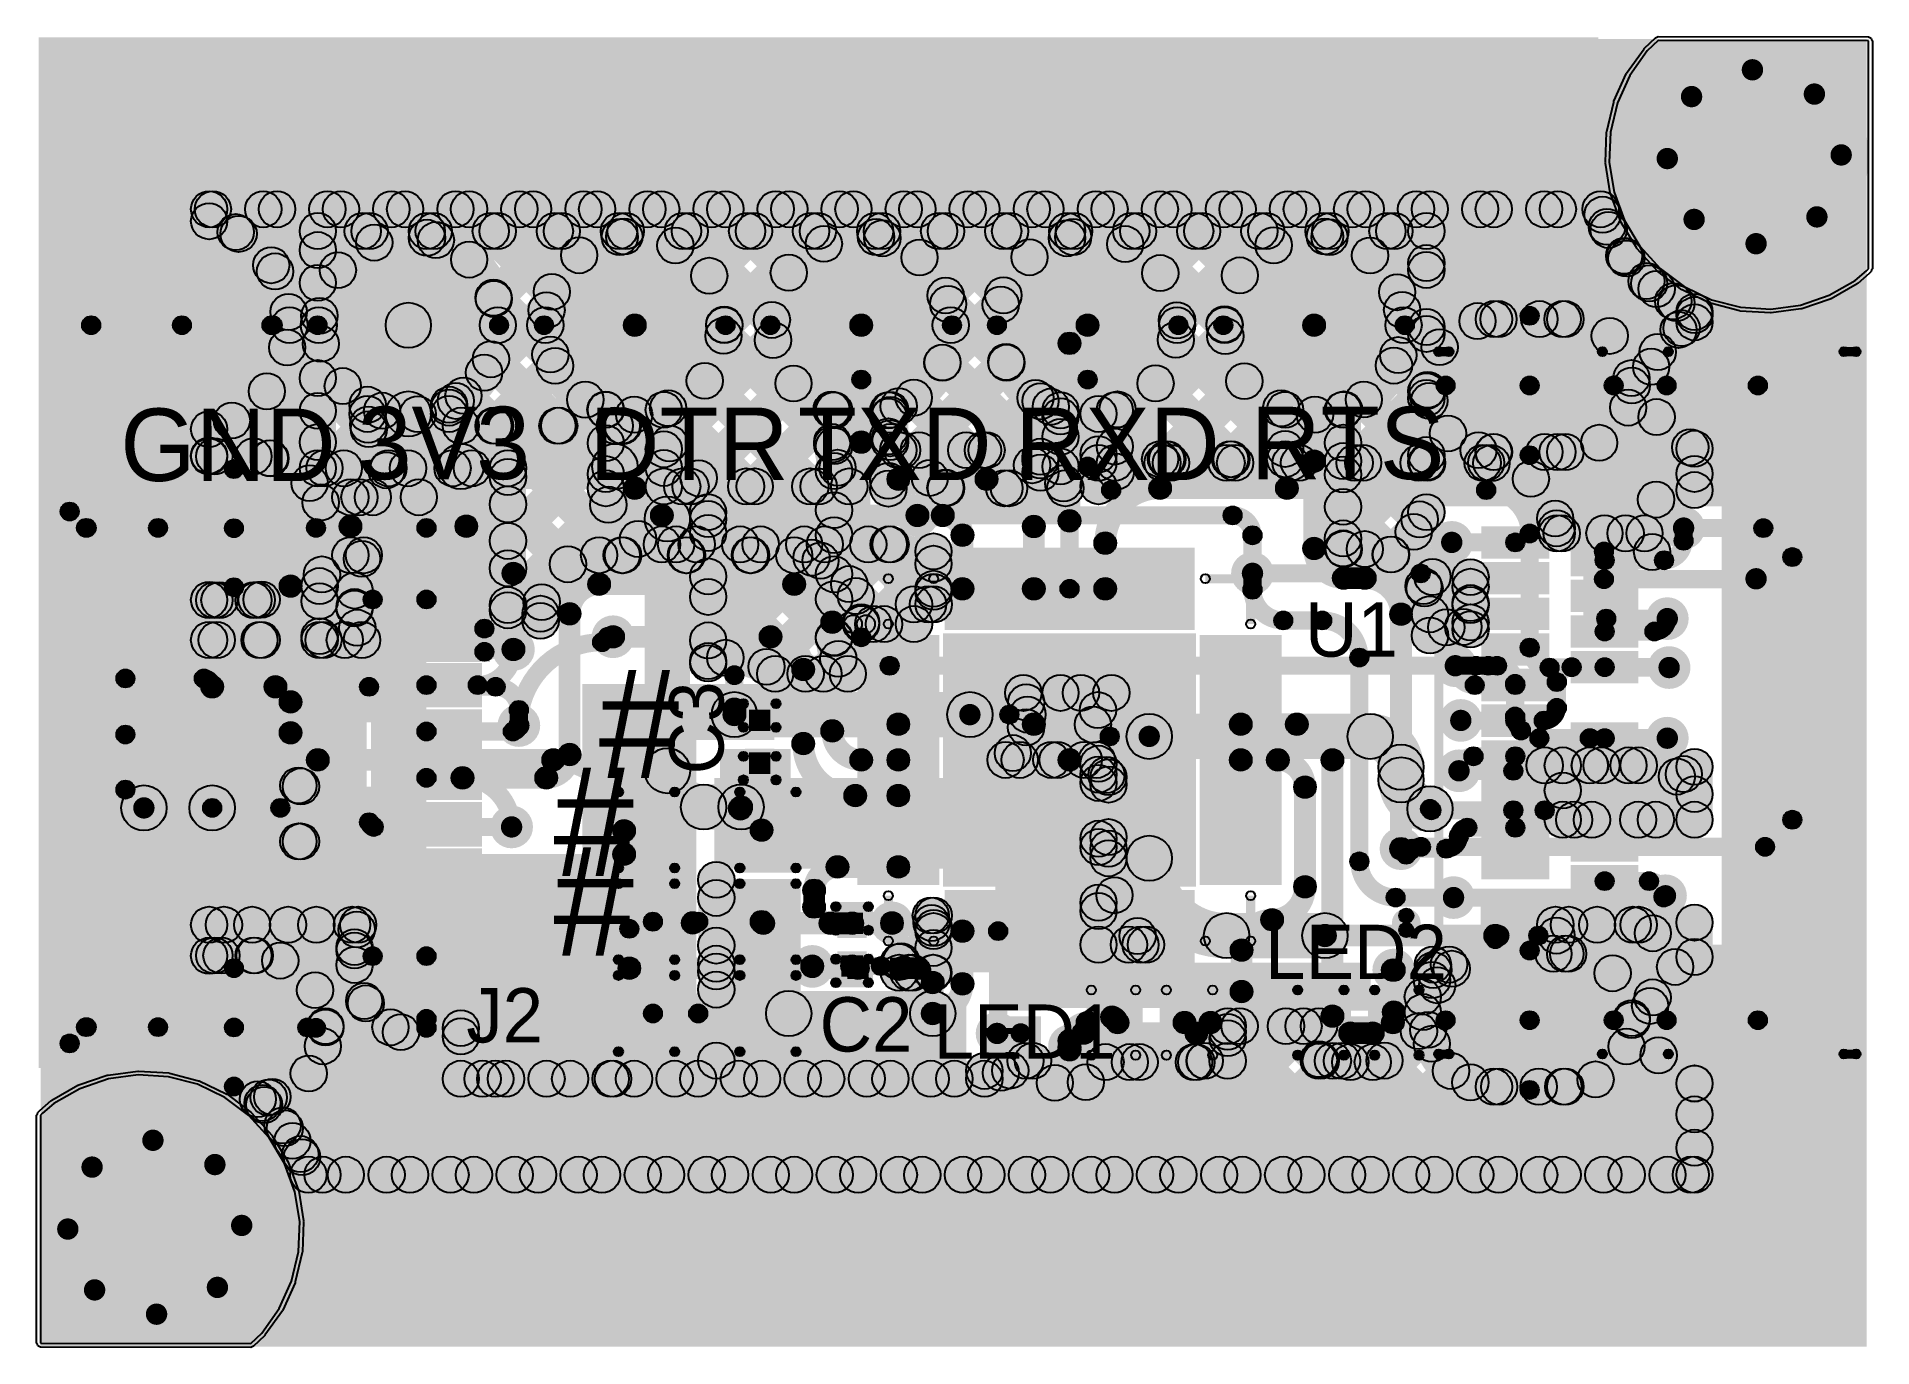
# Model space of a CAD drawing. Header units: millimetres. Extents: x 0 to 2, y 0 to 5.09.
# Drawn here: x 0.985 to 1.998, y 4.371 to 5.094 of the extents above.
import ezdxf

# ---------------------------------------------------------------- set-up
doc = ezdxf.new("R2010")
doc.units = ezdxf.units.MM
doc.header["$MEASUREMENT"] = 0
for name, color, linetype in [('BottomLayer', 5, 'Continuous'), ('BottomPaste', 16, 'Continuous'), ('BottomSolder', 6, 'Continuous'), ('PadHoleLayer', 156, 'Continuous'), ('TopLayer', 1, 'Continuous'), ('TopOverlay', 2, 'Continuous'), ('TopPaste', 8, 'Continuous'), ('TopSolder', 216, 'Continuous'), ('ViaHoleLayer', 16, 'Continuous')]:
    doc.layers.add(name, color=color, linetype=linetype)

msp = doc.modelspace()

# ---------------------------------------------------------------- texts
at = {"layer": 'TopOverlay'}
for s, height, p in [('GND', 0.04, (1.031, 4.849)), ('3V3', 0.04, (1.162, 4.85)), ('DTR', 0.04, (1.29, 4.8495)), ('TXD', 0.04, (1.405, 4.8495)), ('RXD', 0.04, (1.525, 4.8495)), ('RTS', 0.04, (1.655, 4.85)), ('U1', 0.03, (1.685, 4.752)), ('#', 0.06, (1.295, 4.685)), ('#', 0.06, (1.27, 4.631)), ('#', 0.06, (1.27, 4.587)), ('LED2', 0.03, (1.663, 4.574)), ('J2', 0.03, (1.222, 4.539)), ('C2', 0.03, (1.417, 4.534)), ('LED1', 0.03, (1.48, 4.53))]:
    msp.add_text(s, height=height, dxfattribs=at).set_placement(p)
msp.add_text('C3', height=0.03, rotation=90, dxfattribs=at).set_placement((1.364, 4.687))

# ---------------------------------------------------------------- blocks, each defined once
blk = doc.blocks.new('2305018_2_1')
at = {"layer": 'BottomLayer'}
h = blk.add_hatch(color=5, dxfattribs=at)
edge = h.paths.add_edge_path()
edge.add_arc((-0.1752, 0.0394), 0.0167, 180, 360)
edge.add_line((-0.1585, 0.0394), (-0.1585, 0.0787))
edge.add_arc((-0.1752, 0.0787), 0.0167, 0, 180)
edge.add_line((-0.1919, 0.0787), (-0.1919, 0.0394))
h = blk.add_hatch(color=5, dxfattribs=at)
edge = h.paths.add_edge_path()
edge.add_arc((0.1752, 0.0394), 0.0167, 180, 360)
edge.add_line((0.1919, 0.0394), (0.1919, 0.0787))
edge.add_arc((0.1752, 0.0787), 0.0167, 0, 180)
edge.add_line((0.1585, 0.0787), (0.1585, 0.0394))
h = blk.add_hatch(color=5, dxfattribs=at)
edge = h.paths.add_edge_path()
edge.add_arc((-0.1752, -0.0906), 0.0167, 180, 360)
edge.add_line((-0.1585, -0.0906), (-0.1585, -0.0433))
edge.add_arc((-0.1752, -0.0433), 0.0167, 0, 180)
edge.add_line((-0.1919, -0.0433), (-0.1919, -0.0906))
h = blk.add_hatch(color=5, dxfattribs=at)
edge = h.paths.add_edge_path()
edge.add_arc((0.1752, -0.0906), 0.0167, 180, 360)
edge.add_line((0.1919, -0.0906), (0.1919, -0.0433))
edge.add_arc((0.1752, -0.0433), 0.0167, 0, 180)
edge.add_line((0.1585, -0.0433), (0.1585, -0.0906))
at = {"layer": 'BottomSolder'}
h = blk.add_hatch(color=6, dxfattribs=at)
edge = h.paths.add_edge_path()
edge.add_arc((-0.1752, 0.0394), 0.0207, 180, 360)
edge.add_line((-0.1545, 0.0394), (-0.1545, 0.0787))
edge.add_arc((-0.1752, 0.0787), 0.0207, 0, 180)
edge.add_line((-0.1959, 0.0787), (-0.1959, 0.0394))
h = blk.add_hatch(color=6, dxfattribs=at)
edge = h.paths.add_edge_path()
edge.add_arc((0.1752, 0.0394), 0.0207, 180, 360)
edge.add_line((0.1959, 0.0394), (0.1959, 0.0787))
edge.add_arc((0.1752, 0.0787), 0.0207, 0, 180)
edge.add_line((0.1545, 0.0787), (0.1545, 0.0394))
h = blk.add_hatch(color=6, dxfattribs=at)
edge = h.paths.add_edge_path()
edge.add_arc((-0.1752, -0.0906), 0.0207, 180, 360)
edge.add_line((-0.1545, -0.0906), (-0.1545, -0.0433))
edge.add_arc((-0.1752, -0.0433), 0.0207, 0, 180)
edge.add_line((-0.1959, -0.0433), (-0.1959, -0.0906))
h = blk.add_hatch(color=6, dxfattribs=at)
edge = h.paths.add_edge_path()
edge.add_arc((0.1752, -0.0906), 0.0207, 180, 360)
edge.add_line((0.1959, -0.0906), (0.1959, -0.0433))
edge.add_arc((0.1752, -0.0433), 0.0207, 0, 180)
edge.add_line((0.1545, -0.0433), (0.1545, -0.0906))
at = {"layer": 'PadHoleLayer'}
h = blk.add_hatch(color=156, dxfattribs=at)
edge = h.paths.add_edge_path()
edge.add_arc((-0.1752, 0.0394), 0.00886, 180, 360)
edge.add_line((-0.1663, 0.0394), (-0.1663, 0.0787))
edge.add_arc((-0.1752, 0.0787), 0.00886, 0, 180)
edge.add_line((-0.1841, 0.0787), (-0.1841, 0.0394))
h = blk.add_hatch(color=156, dxfattribs=at)
edge = h.paths.add_edge_path()
edge.add_arc((0.1752, 0.0394), 0.00886, 180, 360)
edge.add_line((0.1841, 0.0394), (0.1841, 0.0787))
edge.add_arc((0.1752, 0.0787), 0.00886, 0, 180)
edge.add_line((0.1663, 0.0787), (0.1663, 0.0394))
h = blk.add_hatch(color=156, dxfattribs=at)
edge = h.paths.add_edge_path()
edge.add_arc((-0.1752, -0.0906), 0.00886, 180, 360)
edge.add_line((-0.1663, -0.0906), (-0.1663, -0.0433))
edge.add_arc((-0.1752, -0.0433), 0.00886, 0, 180)
edge.add_line((-0.1841, -0.0433), (-0.1841, -0.0906))
h = blk.add_hatch(color=156, dxfattribs=at)
edge = h.paths.add_edge_path()
edge.add_arc((0.1752, -0.0906), 0.00886, 180, 360)
edge.add_line((0.1841, -0.0906), (0.1841, -0.0433))
edge.add_arc((0.1752, -0.0433), 0.00886, 0, 180)
edge.add_line((0.1663, -0.0433), (0.1663, -0.0906))
at = {"layer": 'TopLayer'}
h = blk.add_hatch(color=1, dxfattribs=at)
edge = h.paths.add_edge_path()
edge.add_arc((-0.1752, 0.0394), 0.0167, 180, 360)
edge.add_line((-0.1585, 0.0394), (-0.1585, 0.0787))
edge.add_arc((-0.1752, 0.0787), 0.0167, 0, 180)
edge.add_line((-0.1919, 0.0787), (-0.1919, 0.0394))
h = blk.add_hatch(color=1, dxfattribs=at)
edge = h.paths.add_edge_path()
edge.add_arc((0.1752, 0.0394), 0.0167, 180, 360)
edge.add_line((0.1919, 0.0394), (0.1919, 0.0787))
edge.add_arc((0.1752, 0.0787), 0.0167, 0, 180)
edge.add_line((0.1585, 0.0787), (0.1585, 0.0394))
for points in [[(-0.1457, 0.0817), (-0.1339, 0.0817), (-0.1339, 0.0522), (-0.1457, 0.0522)], [(-0.125, 0.0817), (-0.1152, 0.0817), (-0.1152, 0.0522), (-0.125, 0.0522)], [(-0.0935, 0.0817), (-0.0837, 0.0817), (-0.0837, 0.0522), (-0.0935, 0.0522)], [(-0.0738, 0.0817), (-0.064, 0.0817), (-0.064, 0.0522), (-0.0738, 0.0522)], [(-0.0541, 0.0817), (-0.0443, 0.0817), (-0.0443, 0.0522), (-0.0541, 0.0522)], [(-0.0344, 0.0817), (-0.0246, 0.0817), (-0.0246, 0.0522), (-0.0344, 0.0522)], [(-0.0148, 0.0817), (-0.0049, 0.0817), (-0.0049, 0.0522), (-0.0148, 0.0522)], [(0.0049, 0.0817), (0.0148, 0.0817), (0.0148, 0.0522), (0.0049, 0.0522)], [(0.0246, 0.0817), (0.0344, 0.0817), (0.0344, 0.0522), (0.0246, 0.0522)], [(0.0443, 0.0817), (0.0541, 0.0817), (0.0541, 0.0522), (0.0443, 0.0522)], [(0.064, 0.0817), (0.0738, 0.0817), (0.0738, 0.0522), (0.064, 0.0522)], [(0.0837, 0.0817), (0.0935, 0.0817), (0.0935, 0.0522), (0.0837, 0.0522)], [(0.1152, 0.0817), (0.125, 0.0817), (0.125, 0.0522), (0.1152, 0.0522)], [(0.1339, 0.0817), (0.1457, 0.0817), (0.1457, 0.0522), (0.1339, 0.0522)], [(-0.123, 0.0325), (-0.1132, 0.0325), (-0.1132, 0.003), (-0.123, 0.003)], [(-0.1033, 0.0325), (-0.0935, 0.0325), (-0.0935, 0.003), (-0.1033, 0.003)], [(-0.0837, 0.0325), (-0.0738, 0.0325), (-0.0738, 0.003), (-0.0837, 0.003)], [(-0.064, 0.0325), (-0.0541, 0.0325), (-0.0541, 0.003), (-0.064, 0.003)], [(-0.0443, 0.0325), (-0.0344, 0.0325), (-0.0344, 0.003), (-0.0443, 0.003)], [(-0.0246, 0.0325), (-0.0148, 0.0325), (-0.0148, 0.003), (-0.0246, 0.003)], [(0.0148, 0.0325), (0.0246, 0.0325), (0.0246, 0.003), (0.0148, 0.003)], [(0.0344, 0.0325), (0.0443, 0.0325), (0.0443, 0.003), (0.0344, 0.003)], [(0.0541, 0.0325), (0.064, 0.0325), (0.064, 0.003), (0.0541, 0.003)], [(0.0738, 0.0325), (0.0837, 0.0325), (0.0837, 0.003), (0.0738, 0.003)], [(0.0935, 0.0325), (0.1033, 0.0325), (0.1033, 0.003), (0.0935, 0.003)], [(0.1132, 0.0325), (0.123, 0.0325), (0.123, 0.003), (0.1132, 0.003)]]:
    blk.add_hatch(color=1, dxfattribs=at).paths.add_polyline_path(points)
h = blk.add_hatch(color=1, dxfattribs=at)
edge = h.paths.add_edge_path()
edge.add_arc((-0.1752, -0.0906), 0.0167, 180, 360)
edge.add_line((-0.1585, -0.0906), (-0.1585, -0.0433))
edge.add_arc((-0.1752, -0.0433), 0.0167, 0, 180)
edge.add_line((-0.1919, -0.0433), (-0.1919, -0.0906))
h = blk.add_hatch(color=1, dxfattribs=at)
edge = h.paths.add_edge_path()
edge.add_arc((0.1752, -0.0906), 0.0167, 180, 360)
edge.add_line((0.1919, -0.0906), (0.1919, -0.0433))
edge.add_arc((0.1752, -0.0433), 0.0167, 0, 180)
edge.add_line((0.1585, -0.0433), (0.1585, -0.0906))
at = {"layer": 'TopOverlay'}
h = blk.add_hatch(color=2, dxfattribs=at)
edge = h.paths.add_edge_path()
edge.add_arc((-0.1254, 0.1272), 0.00394, 0, 360)
h = blk.add_hatch(color=2, dxfattribs=at)
edge = h.paths.add_edge_path()
edge.add_arc((-0.1175, 0.1272), 0.00394, 0, 360)
h = blk.add_hatch(color=2, dxfattribs=at)
edge = h.paths.add_edge_path()
edge.add_arc((-0.1939, 0.1093), 0.0025, 0, 360)
h = blk.add_hatch(color=2, dxfattribs=at)
edge = h.paths.add_edge_path()
edge.add_arc((-0.1939, 0.1093), 0.0025, 0, 360)
for points in [[(-0.1939, 0.1068), (-0.1939, 0.1118), (0.1939, 0.1118), (0.1939, 0.1068)], [(-0.1964, 0.1093), (-0.1914, 0.1093), (-0.1914, 0.1037), (-0.1964, 0.1037)], [(0.1914, 0.1093), (0.1964, 0.1093), (0.1964, 0.1037), (0.1914, 0.1037)], [(-0.1964, 0.0189), (-0.1914, 0.0189), (-0.1914, -0.0175), (-0.1964, -0.0175)], [(0.1914, 0.0189), (0.1964, 0.0189), (0.1964, -0.0175), (0.1914, -0.0175)], [(-0.1964, -0.1144), (-0.1914, -0.1144), (-0.1914, -0.1211), (-0.1964, -0.1211)], [(-0.1939, -0.1236), (-0.1939, -0.1186), (0.1939, -0.1186), (0.1939, -0.1236)], [(0.1914, -0.1144), (0.1964, -0.1144), (0.1964, -0.1211), (0.1914, -0.1211)]]:
    blk.add_hatch(color=2, dxfattribs=at).paths.add_polyline_path(points)
h = blk.add_hatch(color=2, dxfattribs=at)
edge = h.paths.add_edge_path()
edge.add_arc((0.1939, 0.1093), 0.0025, 0, 360)
h = blk.add_hatch(color=2, dxfattribs=at)
edge = h.paths.add_edge_path()
edge.add_arc((0.1939, 0.1093), 0.0025, 0, 360)
h = blk.add_hatch(color=2, dxfattribs=at)
edge = h.paths.add_edge_path()
edge.add_arc((-0.1939, 0.1037), 0.0025, 0, 360)
h = blk.add_hatch(color=2, dxfattribs=at)
edge = h.paths.add_edge_path()
edge.add_arc((0.1939, 0.1037), 0.0025, 0, 360)
h = blk.add_hatch(color=2, dxfattribs=at)
edge = h.paths.add_edge_path()
edge.add_arc((-0.1939, 0.0189), 0.0025, 0, 360)
h = blk.add_hatch(color=2, dxfattribs=at)
edge = h.paths.add_edge_path()
edge.add_arc((0.1939, 0.0189), 0.0025, 0, 360)
h = blk.add_hatch(color=2, dxfattribs=at)
edge = h.paths.add_edge_path()
edge.add_arc((-0.1939, -0.0175), 0.0025, 0, 360)
h = blk.add_hatch(color=2, dxfattribs=at)
edge = h.paths.add_edge_path()
edge.add_arc((0.1939, -0.0175), 0.0025, 0, 360)
h = blk.add_hatch(color=2, dxfattribs=at)
edge = h.paths.add_edge_path()
edge.add_arc((-0.1939, -0.1144), 0.0025, 0, 360)
h = blk.add_hatch(color=2, dxfattribs=at)
edge = h.paths.add_edge_path()
edge.add_arc((-0.1939, -0.1211), 0.0025, 0, 360)
h = blk.add_hatch(color=2, dxfattribs=at)
edge = h.paths.add_edge_path()
edge.add_arc((-0.1939, -0.1211), 0.0025, 0, 360)
h = blk.add_hatch(color=2, dxfattribs=at)
edge = h.paths.add_edge_path()
edge.add_arc((0.1939, -0.1144), 0.0025, 0, 360)
h = blk.add_hatch(color=2, dxfattribs=at)
edge = h.paths.add_edge_path()
edge.add_arc((0.1939, -0.1211), 0.0025, 0, 360)
h = blk.add_hatch(color=2, dxfattribs=at)
edge = h.paths.add_edge_path()
edge.add_arc((0.1939, -0.1211), 0.0025, 0, 360)
at = {"layer": 'TopPaste'}
for points in [[(-0.1457, 0.0817), (-0.1339, 0.0817), (-0.1339, 0.0522), (-0.1457, 0.0522)], [(-0.125, 0.0817), (-0.1152, 0.0817), (-0.1152, 0.0522), (-0.125, 0.0522)], [(-0.0935, 0.0817), (-0.0837, 0.0817), (-0.0837, 0.0522), (-0.0935, 0.0522)], [(-0.0738, 0.0817), (-0.064, 0.0817), (-0.064, 0.0522), (-0.0738, 0.0522)], [(-0.0541, 0.0817), (-0.0443, 0.0817), (-0.0443, 0.0522), (-0.0541, 0.0522)], [(-0.0344, 0.0817), (-0.0246, 0.0817), (-0.0246, 0.0522), (-0.0344, 0.0522)], [(-0.0148, 0.0817), (-0.0049, 0.0817), (-0.0049, 0.0522), (-0.0148, 0.0522)], [(0.0049, 0.0817), (0.0148, 0.0817), (0.0148, 0.0522), (0.0049, 0.0522)], [(0.0246, 0.0817), (0.0344, 0.0817), (0.0344, 0.0522), (0.0246, 0.0522)], [(0.0443, 0.0817), (0.0541, 0.0817), (0.0541, 0.0522), (0.0443, 0.0522)], [(0.064, 0.0817), (0.0738, 0.0817), (0.0738, 0.0522), (0.064, 0.0522)], [(0.0837, 0.0817), (0.0935, 0.0817), (0.0935, 0.0522), (0.0837, 0.0522)], [(0.1152, 0.0817), (0.125, 0.0817), (0.125, 0.0522), (0.1152, 0.0522)], [(0.1339, 0.0817), (0.1457, 0.0817), (0.1457, 0.0522), (0.1339, 0.0522)], [(-0.123, 0.0325), (-0.1132, 0.0325), (-0.1132, 0.003), (-0.123, 0.003)], [(-0.1033, 0.0325), (-0.0935, 0.0325), (-0.0935, 0.003), (-0.1033, 0.003)], [(-0.0837, 0.0325), (-0.0738, 0.0325), (-0.0738, 0.003), (-0.0837, 0.003)], [(-0.064, 0.0325), (-0.0541, 0.0325), (-0.0541, 0.003), (-0.064, 0.003)], [(-0.0443, 0.0325), (-0.0344, 0.0325), (-0.0344, 0.003), (-0.0443, 0.003)], [(-0.0246, 0.0325), (-0.0148, 0.0325), (-0.0148, 0.003), (-0.0246, 0.003)], [(0.0148, 0.0325), (0.0246, 0.0325), (0.0246, 0.003), (0.0148, 0.003)], [(0.0344, 0.0325), (0.0443, 0.0325), (0.0443, 0.003), (0.0344, 0.003)], [(0.0541, 0.0325), (0.064, 0.0325), (0.064, 0.003), (0.0541, 0.003)], [(0.0738, 0.0325), (0.0837, 0.0325), (0.0837, 0.003), (0.0738, 0.003)], [(0.0935, 0.0325), (0.1033, 0.0325), (0.1033, 0.003), (0.0935, 0.003)], [(0.1132, 0.0325), (0.123, 0.0325), (0.123, 0.003), (0.1132, 0.003)]]:
    blk.add_hatch(color=8, dxfattribs=at).paths.add_polyline_path(points)
at = {"layer": 'TopSolder'}
h = blk.add_hatch(color=216, dxfattribs=at)
edge = h.paths.add_edge_path()
edge.add_arc((-0.1752, 0.0394), 0.0207, 180, 360)
edge.add_line((-0.1545, 0.0394), (-0.1545, 0.0787))
edge.add_arc((-0.1752, 0.0787), 0.0207, 0, 180)
edge.add_line((-0.1959, 0.0787), (-0.1959, 0.0394))
h = blk.add_hatch(color=216, dxfattribs=at)
edge = h.paths.add_edge_path()
edge.add_arc((0.1752, 0.0394), 0.0207, 180, 360)
edge.add_line((0.1959, 0.0394), (0.1959, 0.0787))
edge.add_arc((0.1752, 0.0787), 0.0207, 0, 180)
edge.add_line((0.1545, 0.0787), (0.1545, 0.0394))
for points in [[(-0.1497, 0.0857), (-0.1299, 0.0857), (-0.1299, 0.0482), (-0.1497, 0.0482)], [(-0.129, 0.0857), (-0.1112, 0.0857), (-0.1112, 0.0482), (-0.129, 0.0482)], [(-0.0975, 0.0857), (-0.0797, 0.0857), (-0.0797, 0.0482), (-0.0975, 0.0482)], [(-0.0778, 0.0857), (-0.06, 0.0857), (-0.06, 0.0482), (-0.0778, 0.0482)], [(-0.0581, 0.0857), (-0.0403, 0.0857), (-0.0403, 0.0482), (-0.0581, 0.0482)], [(-0.0384, 0.0857), (-0.0206, 0.0857), (-0.0206, 0.0482), (-0.0384, 0.0482)], [(-0.0188, 0.0857), (-0.0009, 0.0857), (-0.0009, 0.0482), (-0.0188, 0.0482)], [(0.0009, 0.0857), (0.0188, 0.0857), (0.0188, 0.0482), (0.0009, 0.0482)], [(0.0206, 0.0857), (0.0384, 0.0857), (0.0384, 0.0482), (0.0206, 0.0482)], [(0.0403, 0.0857), (0.0581, 0.0857), (0.0581, 0.0482), (0.0403, 0.0482)], [(0.06, 0.0857), (0.0778, 0.0857), (0.0778, 0.0482), (0.06, 0.0482)], [(0.0797, 0.0857), (0.0975, 0.0857), (0.0975, 0.0482), (0.0797, 0.0482)], [(0.1112, 0.0857), (0.129, 0.0857), (0.129, 0.0482), (0.1112, 0.0482)], [(0.1299, 0.0857), (0.1497, 0.0857), (0.1497, 0.0482), (0.1299, 0.0482)], [(-0.127, 0.0365), (-0.1092, 0.0365), (-0.1092, -0.001), (-0.127, -0.001)], [(-0.1073, 0.0365), (-0.0895, 0.0365), (-0.0895, -0.001), (-0.1073, -0.001)], [(-0.0877, 0.0365), (-0.0698, 0.0365), (-0.0698, -0.001), (-0.0877, -0.001)], [(-0.068, 0.0365), (-0.0501, 0.0365), (-0.0501, -0.001), (-0.068, -0.001)], [(-0.0483, 0.0365), (-0.0304, 0.0365), (-0.0304, -0.001), (-0.0483, -0.001)], [(-0.0286, 0.0365), (-0.0108, 0.0365), (-0.0108, -0.001), (-0.0286, -0.001)], [(0.0108, 0.0365), (0.0286, 0.0365), (0.0286, -0.001), (0.0108, -0.001)], [(0.0304, 0.0365), (0.0483, 0.0365), (0.0483, -0.001), (0.0304, -0.001)], [(0.0501, 0.0365), (0.068, 0.0365), (0.068, -0.001), (0.0501, -0.001)], [(0.0698, 0.0365), (0.0877, 0.0365), (0.0877, -0.001), (0.0698, -0.001)], [(0.0895, 0.0365), (0.1073, 0.0365), (0.1073, -0.001), (0.0895, -0.001)], [(0.1092, 0.0365), (0.127, 0.0365), (0.127, -0.001), (0.1092, -0.001)]]:
    blk.add_hatch(color=216, dxfattribs=at).paths.add_polyline_path(points)
h = blk.add_hatch(color=216, dxfattribs=at)
edge = h.paths.add_edge_path()
edge.add_arc((-0.1752, -0.0906), 0.0207, 180, 360)
edge.add_line((-0.1545, -0.0906), (-0.1545, -0.0433))
edge.add_arc((-0.1752, -0.0433), 0.0207, 0, 180)
edge.add_line((-0.1959, -0.0433), (-0.1959, -0.0906))
h = blk.add_hatch(color=216, dxfattribs=at)
edge = h.paths.add_edge_path()
edge.add_arc((0.1752, -0.0906), 0.0207, 180, 360)
edge.add_line((0.1959, -0.0906), (0.1959, -0.0433))
edge.add_arc((0.1752, -0.0433), 0.0207, 0, 180)
edge.add_line((0.1545, -0.0433), (0.1545, -0.0906))
at = {"layer": 'TopOverlay', "const_width": 0.00787}
blk.add_lwpolyline([(-0.1175, 0.1272, 1), (-0.1254, 0.1272, 1)], format="xyb", close=True, dxfattribs=at)
at = {"layer": 'TopOverlay'}
for centre, radius in [((-0.1254, 0.1272), 0.00394), ((-0.1175, 0.1272), 0.00394), ((-0.1939, 0.1093), 0.0025), ((-0.1939, 0.1093), 0.0025), ((0.1939, 0.1093), 0.0025), ((0.1939, 0.1093), 0.0025), ((-0.1939, 0.1037), 0.0025), ((0.1939, 0.1037), 0.0025), ((-0.1939, 0.0189), 0.0025), ((0.1939, 0.0189), 0.0025), ((-0.1939, -0.0175), 0.0025), ((0.1939, -0.0175), 0.0025), ((-0.1939, -0.1144), 0.0025), ((-0.1939, -0.1211), 0.0025), ((-0.1939, -0.1211), 0.0025), ((0.1939, -0.1144), 0.0025), ((0.1939, -0.1211), 0.0025), ((0.1939, -0.1211), 0.0025)]:
    blk.add_circle(centre, radius, dxfattribs=at)
blk = doc.blocks.new('28_QFN__5_5__2')
at = {"layer": 'TopLayer'}
for points in [[(-0.065, 0.1132), (-0.0531, 0.1132), (-0.0531, 0.0758), (-0.065, 0.0758)], [(-0.0453, 0.1132), (-0.0335, 0.1132), (-0.0335, 0.0758), (-0.0453, 0.0758)], [(-0.0256, 0.1132), (-0.0138, 0.1132), (-0.0138, 0.0758), (-0.0256, 0.0758)], [(-0.0059, 0.1132), (0.0059, 0.1132), (0.0059, 0.0758), (-0.0059, 0.0758)], [(0.0138, 0.1132), (0.0256, 0.1132), (0.0256, 0.0758), (0.0138, 0.0758)], [(0.0335, 0.1132), (0.0453, 0.1132), (0.0453, 0.0758), (0.0335, 0.0758)], [(0.0531, 0.1132), (0.065, 0.1132), (0.065, 0.0758), (0.0531, 0.0758)], [(-0.1132, 0.065), (-0.0758, 0.065), (-0.0758, 0.0531), (-0.1132, 0.0531)], [(-0.0659, 0.0659), (0.0659, 0.0659), (0.0659, -0.0659), (-0.0659, -0.0659)], [(0.0758, 0.065), (0.1132, 0.065), (0.1132, 0.0531), (0.0758, 0.0531)], [(-0.1132, 0.0453), (-0.0758, 0.0453), (-0.0758, 0.0335), (-0.1132, 0.0335)], [(0.0758, 0.0453), (0.1132, 0.0453), (0.1132, 0.0335), (0.0758, 0.0335)], [(-0.1132, 0.0256), (-0.0758, 0.0256), (-0.0758, 0.0138), (-0.1132, 0.0138)], [(0.0758, 0.0256), (0.1132, 0.0256), (0.1132, 0.0138), (0.0758, 0.0138)], [(-0.1132, 0.0059), (-0.0758, 0.0059), (-0.0758, -0.0059), (-0.1132, -0.0059)], [(0.0758, 0.0059), (0.1132, 0.0059), (0.1132, -0.0059), (0.0758, -0.0059)], [(-0.1132, -0.0138), (-0.0758, -0.0138), (-0.0758, -0.0256), (-0.1132, -0.0256)], [(0.0758, -0.0138), (0.1132, -0.0138), (0.1132, -0.0256), (0.0758, -0.0256)], [(-0.1132, -0.0335), (-0.0758, -0.0335), (-0.0758, -0.0453), (-0.1132, -0.0453)], [(0.0758, -0.0335), (0.1132, -0.0335), (0.1132, -0.0453), (0.0758, -0.0453)], [(-0.1132, -0.0531), (-0.0758, -0.0531), (-0.0758, -0.065), (-0.1132, -0.065)], [(0.0758, -0.0531), (0.1132, -0.0531), (0.1132, -0.065), (0.0758, -0.065)], [(-0.065, -0.0758), (-0.0531, -0.0758), (-0.0531, -0.1132), (-0.065, -0.1132)], [(-0.0453, -0.0758), (-0.0335, -0.0758), (-0.0335, -0.1132), (-0.0453, -0.1132)], [(-0.0256, -0.0758), (-0.0138, -0.0758), (-0.0138, -0.1132), (-0.0256, -0.1132)], [(-0.0059, -0.0758), (0.0059, -0.0758), (0.0059, -0.1132), (-0.0059, -0.1132)], [(0.0138, -0.0758), (0.0256, -0.0758), (0.0256, -0.1132), (0.0138, -0.1132)], [(0.0335, -0.0758), (0.0453, -0.0758), (0.0453, -0.1132), (0.0335, -0.1132)], [(0.0531, -0.0758), (0.065, -0.0758), (0.065, -0.1132), (0.0531, -0.1132)]]:
    blk.add_hatch(color=1, dxfattribs=at).paths.add_polyline_path(points)
at = {"layer": 'TopOverlay'}
h = blk.add_hatch(color=2, dxfattribs=at)
edge = h.paths.add_edge_path()
edge.add_arc((-0.1, 0.1), 0.0025, 0, 360)
h = blk.add_hatch(color=2, dxfattribs=at)
edge = h.paths.add_edge_path()
edge.add_arc((-0.1, 0.1), 0.0025, 0, 360)
for points in [[(-0.1, 0.0975), (-0.1, 0.1025), (-0.075, 0.1025), (-0.075, 0.0975)], [(0.075, 0.0975), (0.075, 0.1025), (0.1, 0.1025), (0.1, 0.0975)], [(-0.0975, 0.075), (-0.1025, 0.075), (-0.1025, 0.1), (-0.0975, 0.1)], [(0.1025, 0.075), (0.0975, 0.075), (0.0975, 0.1), (0.1025, 0.1)], [(-0.0975, -0.1), (-0.1025, -0.1), (-0.1025, -0.075), (-0.0975, -0.075)], [(0.1025, -0.1), (0.0975, -0.1), (0.0975, -0.075), (0.1025, -0.075)], [(-0.1, -0.1025), (-0.1, -0.0975), (-0.075, -0.0975), (-0.075, -0.1025)], [(0.075, -0.1025), (0.075, -0.0975), (0.1, -0.0975), (0.1, -0.1025)]]:
    blk.add_hatch(color=2, dxfattribs=at).paths.add_polyline_path(points)
h = blk.add_hatch(color=2, dxfattribs=at)
edge = h.paths.add_edge_path()
edge.add_arc((-0.075, 0.1), 0.0025, 0, 360)
h = blk.add_hatch(color=2, dxfattribs=at)
edge = h.paths.add_edge_path()
edge.add_arc((0.075, 0.1), 0.0025, 0, 360)
h = blk.add_hatch(color=2, dxfattribs=at)
edge = h.paths.add_edge_path()
edge.add_arc((0.1, 0.1), 0.0025, 0, 360)
h = blk.add_hatch(color=2, dxfattribs=at)
edge = h.paths.add_edge_path()
edge.add_arc((0.1, 0.1), 0.0025, 0, 360)
h = blk.add_hatch(color=2, dxfattribs=at)
edge = h.paths.add_edge_path()
edge.add_arc((-0.1196, 0.075), 0.005, 0, 360)
h = blk.add_hatch(color=2, dxfattribs=at)
edge = h.paths.add_edge_path()
edge.add_arc((-0.1124, 0.075), 0.005, 0, 360)
h = blk.add_hatch(color=2, dxfattribs=at)
edge = h.paths.add_edge_path()
edge.add_arc((-0.1, 0.075), 0.0025, 0, 360)
h = blk.add_hatch(color=2, dxfattribs=at)
edge = h.paths.add_edge_path()
edge.add_arc((0.1, 0.075), 0.0025, 0, 360)
h = blk.add_hatch(color=2, dxfattribs=at)
edge = h.paths.add_edge_path()
edge.add_arc((-0.1, -0.075), 0.0025, 0, 360)
h = blk.add_hatch(color=2, dxfattribs=at)
edge = h.paths.add_edge_path()
edge.add_arc((0.1, -0.075), 0.0025, 0, 360)
h = blk.add_hatch(color=2, dxfattribs=at)
edge = h.paths.add_edge_path()
edge.add_arc((-0.1, -0.1), 0.0025, 0, 360)
h = blk.add_hatch(color=2, dxfattribs=at)
edge = h.paths.add_edge_path()
edge.add_arc((-0.1, -0.1), 0.0025, 0, 360)
h = blk.add_hatch(color=2, dxfattribs=at)
edge = h.paths.add_edge_path()
edge.add_arc((-0.075, -0.1), 0.0025, 0, 360)
h = blk.add_hatch(color=2, dxfattribs=at)
edge = h.paths.add_edge_path()
edge.add_arc((0.075, -0.1), 0.0025, 0, 360)
h = blk.add_hatch(color=2, dxfattribs=at)
edge = h.paths.add_edge_path()
edge.add_arc((0.1, -0.1), 0.0025, 0, 360)
h = blk.add_hatch(color=2, dxfattribs=at)
edge = h.paths.add_edge_path()
edge.add_arc((0.1, -0.1), 0.0025, 0, 360)
at = {"layer": 'TopPaste'}
for points in [[(-0.065, 0.1132), (-0.0531, 0.1132), (-0.0531, 0.0758), (-0.065, 0.0758)], [(-0.0453, 0.1132), (-0.0335, 0.1132), (-0.0335, 0.0758), (-0.0453, 0.0758)], [(-0.0256, 0.1132), (-0.0138, 0.1132), (-0.0138, 0.0758), (-0.0256, 0.0758)], [(-0.0059, 0.1132), (0.0059, 0.1132), (0.0059, 0.0758), (-0.0059, 0.0758)], [(0.0138, 0.1132), (0.0256, 0.1132), (0.0256, 0.0758), (0.0138, 0.0758)], [(0.0335, 0.1132), (0.0453, 0.1132), (0.0453, 0.0758), (0.0335, 0.0758)], [(0.0531, 0.1132), (0.065, 0.1132), (0.065, 0.0758), (0.0531, 0.0758)], [(-0.1132, 0.065), (-0.0758, 0.065), (-0.0758, 0.0531), (-0.1132, 0.0531)], [(-0.0659, 0.0659), (0.0659, 0.0659), (0.0659, -0.0659), (-0.0659, -0.0659)], [(0.0758, 0.065), (0.1132, 0.065), (0.1132, 0.0531), (0.0758, 0.0531)], [(-0.1132, 0.0453), (-0.0758, 0.0453), (-0.0758, 0.0335), (-0.1132, 0.0335)], [(0.0758, 0.0453), (0.1132, 0.0453), (0.1132, 0.0335), (0.0758, 0.0335)], [(-0.1132, 0.0256), (-0.0758, 0.0256), (-0.0758, 0.0138), (-0.1132, 0.0138)], [(0.0758, 0.0256), (0.1132, 0.0256), (0.1132, 0.0138), (0.0758, 0.0138)], [(-0.1132, 0.0059), (-0.0758, 0.0059), (-0.0758, -0.0059), (-0.1132, -0.0059)], [(0.0758, 0.0059), (0.1132, 0.0059), (0.1132, -0.0059), (0.0758, -0.0059)], [(-0.1132, -0.0138), (-0.0758, -0.0138), (-0.0758, -0.0256), (-0.1132, -0.0256)], [(0.0758, -0.0138), (0.1132, -0.0138), (0.1132, -0.0256), (0.0758, -0.0256)], [(-0.1132, -0.0335), (-0.0758, -0.0335), (-0.0758, -0.0453), (-0.1132, -0.0453)], [(0.0758, -0.0335), (0.1132, -0.0335), (0.1132, -0.0453), (0.0758, -0.0453)], [(-0.1132, -0.0531), (-0.0758, -0.0531), (-0.0758, -0.065), (-0.1132, -0.065)], [(0.0758, -0.0531), (0.1132, -0.0531), (0.1132, -0.065), (0.0758, -0.065)], [(-0.065, -0.0758), (-0.0531, -0.0758), (-0.0531, -0.1132), (-0.065, -0.1132)], [(-0.0453, -0.0758), (-0.0335, -0.0758), (-0.0335, -0.1132), (-0.0453, -0.1132)], [(-0.0256, -0.0758), (-0.0138, -0.0758), (-0.0138, -0.1132), (-0.0256, -0.1132)], [(-0.0059, -0.0758), (0.0059, -0.0758), (0.0059, -0.1132), (-0.0059, -0.1132)], [(0.0138, -0.0758), (0.0256, -0.0758), (0.0256, -0.1132), (0.0138, -0.1132)], [(0.0335, -0.0758), (0.0453, -0.0758), (0.0453, -0.1132), (0.0335, -0.1132)], [(0.0531, -0.0758), (0.065, -0.0758), (0.065, -0.1132), (0.0531, -0.1132)]]:
    blk.add_hatch(color=8, dxfattribs=at).paths.add_polyline_path(points)
at = {"layer": 'TopSolder'}
for points in [[(-0.069, 0.1172), (-0.0491, 0.1172), (-0.0491, 0.0718), (-0.069, 0.0718)], [(-0.0493, 0.1172), (-0.0295, 0.1172), (-0.0295, 0.0718), (-0.0493, 0.0718)], [(-0.0296, 0.1172), (-0.0098, 0.1172), (-0.0098, 0.0718), (-0.0296, 0.0718)], [(-0.0099, 0.1172), (0.0099, 0.1172), (0.0099, 0.0718), (-0.0099, 0.0718)], [(0.0098, 0.1172), (0.0296, 0.1172), (0.0296, 0.0718), (0.0098, 0.0718)], [(0.0295, 0.1172), (0.0493, 0.1172), (0.0493, 0.0718), (0.0295, 0.0718)], [(0.0491, 0.1172), (0.069, 0.1172), (0.069, 0.0718), (0.0491, 0.0718)], [(-0.1172, 0.069), (-0.0718, 0.069), (-0.0718, 0.0491), (-0.1172, 0.0491)], [(-0.0699, 0.0699), (0.0699, 0.0699), (0.0699, -0.0699), (-0.0699, -0.0699)], [(0.0718, 0.069), (0.1172, 0.069), (0.1172, 0.0491), (0.0718, 0.0491)], [(-0.1172, 0.0493), (-0.0718, 0.0493), (-0.0718, 0.0295), (-0.1172, 0.0295)], [(0.0718, 0.0493), (0.1172, 0.0493), (0.1172, 0.0295), (0.0718, 0.0295)], [(-0.1172, 0.0296), (-0.0718, 0.0296), (-0.0718, 0.0098), (-0.1172, 0.0098)], [(0.0718, 0.0296), (0.1172, 0.0296), (0.1172, 0.0098), (0.0718, 0.0098)], [(-0.1172, 0.0099), (-0.0718, 0.0099), (-0.0718, -0.0099), (-0.1172, -0.0099)], [(0.0718, 0.0099), (0.1172, 0.0099), (0.1172, -0.0099), (0.0718, -0.0099)], [(-0.1172, -0.0098), (-0.0718, -0.0098), (-0.0718, -0.0296), (-0.1172, -0.0296)], [(0.0718, -0.0098), (0.1172, -0.0098), (0.1172, -0.0296), (0.0718, -0.0296)], [(-0.1172, -0.0295), (-0.0718, -0.0295), (-0.0718, -0.0493), (-0.1172, -0.0493)], [(0.0718, -0.0295), (0.1172, -0.0295), (0.1172, -0.0493), (0.0718, -0.0493)], [(-0.1172, -0.0491), (-0.0718, -0.0491), (-0.0718, -0.069), (-0.1172, -0.069)], [(0.0718, -0.0491), (0.1172, -0.0491), (0.1172, -0.069), (0.0718, -0.069)], [(-0.069, -0.0718), (-0.0491, -0.0718), (-0.0491, -0.1172), (-0.069, -0.1172)], [(-0.0493, -0.0718), (-0.0295, -0.0718), (-0.0295, -0.1172), (-0.0493, -0.1172)], [(-0.0296, -0.0718), (-0.0098, -0.0718), (-0.0098, -0.1172), (-0.0296, -0.1172)], [(-0.0099, -0.0718), (0.0099, -0.0718), (0.0099, -0.1172), (-0.0099, -0.1172)], [(0.0098, -0.0718), (0.0296, -0.0718), (0.0296, -0.1172), (0.0098, -0.1172)], [(0.0295, -0.0718), (0.0493, -0.0718), (0.0493, -0.1172), (0.0295, -0.1172)], [(0.0491, -0.0718), (0.069, -0.0718), (0.069, -0.1172), (0.0491, -0.1172)]]:
    blk.add_hatch(color=216, dxfattribs=at).paths.add_polyline_path(points)
at = {"layer": 'TopOverlay', "const_width": 0.01}
blk.add_lwpolyline([(-0.1124, 0.075, 1), (-0.1196, 0.075, 1)], format="xyb", close=True, dxfattribs=at)
at = {"layer": 'TopOverlay'}
for centre, radius in [((-0.1, 0.1), 0.0025), ((-0.1, 0.1), 0.0025), ((-0.075, 0.1), 0.0025), ((0.075, 0.1), 0.0025), ((0.1, 0.1), 0.0025), ((0.1, 0.1), 0.0025), ((-0.1196, 0.075), 0.005), ((-0.1124, 0.075), 0.005), ((-0.1, 0.075), 0.0025), ((0.1, 0.075), 0.0025), ((-0.1, -0.075), 0.0025), ((0.1, -0.075), 0.0025), ((-0.1, -0.1), 0.0025), ((-0.1, -0.1), 0.0025), ((-0.075, -0.1), 0.0025), ((0.075, -0.1), 0.0025), ((0.1, -0.1), 0.0025), ((0.1, -0.1), 0.0025)]:
    blk.add_circle(centre, radius, dxfattribs=at)
blk = doc.blocks.new('TEST_POINT_3')
at = {"layer": 'BottomLayer'}
h = blk.add_hatch(color=5, dxfattribs=at)
edge = h.paths.add_edge_path()
edge.add_arc((0, 0), 0.0394, 0, 360)
at = {"layer": 'BottomSolder'}
h = blk.add_hatch(color=6, dxfattribs=at)
edge = h.paths.add_edge_path()
edge.add_arc((0, 0), 0.0434, 0, 360)
at = {"layer": 'PadHoleLayer'}
h = blk.add_hatch(color=156, dxfattribs=at)
edge = h.paths.add_edge_path()
edge.add_arc((0, 0), 0.0217, 0, 360)
at = {"layer": 'TopLayer'}
h = blk.add_hatch(color=1, dxfattribs=at)
edge = h.paths.add_edge_path()
edge.add_arc((0, 0), 0.0394, 0, 360)
at = {"layer": 'TopOverlay'}
h = blk.add_hatch(color=2, dxfattribs=at)
edge = h.paths.add_edge_path()
edge.add_arc((-0.0501, 0), 0.005, 0, 360)
h = blk.add_hatch(color=2, dxfattribs=at)
edge = h.paths.add_edge_path()
edge.add_arc((0.0501, 0), 0.005, 0, 360)
at = {"layer": 'TopSolder'}
h = blk.add_hatch(color=216, dxfattribs=at)
edge = h.paths.add_edge_path()
edge.add_arc((0, 0), 0.0434, 0, 360)
at = {"layer": 'TopOverlay', "const_width": 0.01}
blk.add_lwpolyline([(0.0501, 0, 1), (-0.0501, 0, 1)], format="xyb", close=True, dxfattribs=at)
at = {"layer": 'TopOverlay'}
for centre in [(-0.0501, 0), (0.0501, 0)]:
    blk.add_circle(centre, 0.005, dxfattribs=at)
blk = doc.blocks.new('TEST_POINT_4')
at = {"layer": 'BottomLayer'}
h = blk.add_hatch(color=5, dxfattribs=at)
edge = h.paths.add_edge_path()
edge.add_arc((0, 0), 0.0394, 0, 360)
at = {"layer": 'BottomSolder'}
h = blk.add_hatch(color=6, dxfattribs=at)
edge = h.paths.add_edge_path()
edge.add_arc((0, 0), 0.0434, 0, 360)
at = {"layer": 'PadHoleLayer'}
h = blk.add_hatch(color=156, dxfattribs=at)
edge = h.paths.add_edge_path()
edge.add_arc((0, 0), 0.0217, 0, 360)
at = {"layer": 'TopLayer'}
h = blk.add_hatch(color=1, dxfattribs=at)
edge = h.paths.add_edge_path()
edge.add_arc((0, 0), 0.0394, 0, 360)
at = {"layer": 'TopOverlay'}
h = blk.add_hatch(color=2, dxfattribs=at)
edge = h.paths.add_edge_path()
edge.add_arc((-0.0501, 0), 0.005, 0, 360)
h = blk.add_hatch(color=2, dxfattribs=at)
edge = h.paths.add_edge_path()
edge.add_arc((0.0501, 0), 0.005, 0, 360)
at = {"layer": 'TopSolder'}
h = blk.add_hatch(color=216, dxfattribs=at)
edge = h.paths.add_edge_path()
edge.add_arc((0, 0), 0.0434, 0, 360)
at = {"layer": 'TopOverlay', "const_width": 0.01}
blk.add_lwpolyline([(0.0501, 0, 1), (-0.0501, 0, 1)], format="xyb", close=True, dxfattribs=at)
at = {"layer": 'TopOverlay'}
for centre in [(-0.0501, 0), (0.0501, 0)]:
    blk.add_circle(centre, 0.005, dxfattribs=at)
blk = doc.blocks.new('TEST_POINT_5')
at = {"layer": 'BottomLayer'}
h = blk.add_hatch(color=5, dxfattribs=at)
edge = h.paths.add_edge_path()
edge.add_arc((0, 0), 0.0394, 0, 360)
at = {"layer": 'BottomSolder'}
h = blk.add_hatch(color=6, dxfattribs=at)
edge = h.paths.add_edge_path()
edge.add_arc((0, 0), 0.0434, 0, 360)
at = {"layer": 'PadHoleLayer'}
h = blk.add_hatch(color=156, dxfattribs=at)
edge = h.paths.add_edge_path()
edge.add_arc((0, 0), 0.0217, 0, 360)
at = {"layer": 'TopLayer'}
h = blk.add_hatch(color=1, dxfattribs=at)
edge = h.paths.add_edge_path()
edge.add_arc((0, 0), 0.0394, 0, 360)
at = {"layer": 'TopOverlay'}
h = blk.add_hatch(color=2, dxfattribs=at)
edge = h.paths.add_edge_path()
edge.add_arc((-0.0501, 0), 0.005, 0, 360)
h = blk.add_hatch(color=2, dxfattribs=at)
edge = h.paths.add_edge_path()
edge.add_arc((0.0501, 0), 0.005, 0, 360)
at = {"layer": 'TopSolder'}
h = blk.add_hatch(color=216, dxfattribs=at)
edge = h.paths.add_edge_path()
edge.add_arc((0, 0), 0.0434, 0, 360)
at = {"layer": 'TopOverlay', "const_width": 0.01}
blk.add_lwpolyline([(0.0501, 0, 1), (-0.0501, 0, 1)], format="xyb", close=True, dxfattribs=at)
at = {"layer": 'TopOverlay'}
for centre in [(-0.0501, 0), (0.0501, 0)]:
    blk.add_circle(centre, 0.005, dxfattribs=at)
blk = doc.blocks.new('TEST_POINT_6')
at = {"layer": 'BottomLayer'}
h = blk.add_hatch(color=5, dxfattribs=at)
edge = h.paths.add_edge_path()
edge.add_arc((0, 0), 0.0394, 0, 360)
at = {"layer": 'BottomSolder'}
h = blk.add_hatch(color=6, dxfattribs=at)
edge = h.paths.add_edge_path()
edge.add_arc((0, 0), 0.0434, 0, 360)
at = {"layer": 'PadHoleLayer'}
h = blk.add_hatch(color=156, dxfattribs=at)
edge = h.paths.add_edge_path()
edge.add_arc((0, 0), 0.0217, 0, 360)
at = {"layer": 'TopLayer'}
h = blk.add_hatch(color=1, dxfattribs=at)
edge = h.paths.add_edge_path()
edge.add_arc((0, 0), 0.0394, 0, 360)
at = {"layer": 'TopOverlay'}
h = blk.add_hatch(color=2, dxfattribs=at)
edge = h.paths.add_edge_path()
edge.add_arc((-0.0501, 0), 0.005, 0, 360)
h = blk.add_hatch(color=2, dxfattribs=at)
edge = h.paths.add_edge_path()
edge.add_arc((0.0501, 0), 0.005, 0, 360)
at = {"layer": 'TopSolder'}
h = blk.add_hatch(color=216, dxfattribs=at)
edge = h.paths.add_edge_path()
edge.add_arc((0, 0), 0.0434, 0, 360)
at = {"layer": 'TopOverlay', "const_width": 0.01}
blk.add_lwpolyline([(0.0501, 0, 1), (-0.0501, 0, 1)], format="xyb", close=True, dxfattribs=at)
at = {"layer": 'TopOverlay'}
for centre in [(-0.0501, 0), (0.0501, 0)]:
    blk.add_circle(centre, 0.005, dxfattribs=at)
blk = doc.blocks.new('TEST_POINT_7')
at = {"layer": 'BottomLayer'}
h = blk.add_hatch(color=5, dxfattribs=at)
edge = h.paths.add_edge_path()
edge.add_arc((0, 0), 0.0394, 0, 360)
at = {"layer": 'BottomSolder'}
h = blk.add_hatch(color=6, dxfattribs=at)
edge = h.paths.add_edge_path()
edge.add_arc((0, 0), 0.0434, 0, 360)
at = {"layer": 'PadHoleLayer'}
h = blk.add_hatch(color=156, dxfattribs=at)
edge = h.paths.add_edge_path()
edge.add_arc((0, 0), 0.0217, 0, 360)
at = {"layer": 'TopLayer'}
h = blk.add_hatch(color=1, dxfattribs=at)
edge = h.paths.add_edge_path()
edge.add_arc((0, 0), 0.0394, 0, 360)
at = {"layer": 'TopOverlay'}
h = blk.add_hatch(color=2, dxfattribs=at)
edge = h.paths.add_edge_path()
edge.add_arc((-0.0501, 0), 0.005, 0, 360)
h = blk.add_hatch(color=2, dxfattribs=at)
edge = h.paths.add_edge_path()
edge.add_arc((0.0501, 0), 0.005, 0, 360)
at = {"layer": 'TopSolder'}
h = blk.add_hatch(color=216, dxfattribs=at)
edge = h.paths.add_edge_path()
edge.add_arc((0, 0), 0.0434, 0, 360)
at = {"layer": 'TopOverlay', "const_width": 0.01}
blk.add_lwpolyline([(0.0501, 0, 1), (-0.0501, 0, 1)], format="xyb", close=True, dxfattribs=at)
at = {"layer": 'TopOverlay'}
for centre in [(-0.0501, 0), (0.0501, 0)]:
    blk.add_circle(centre, 0.005, dxfattribs=at)
blk = doc.blocks.new('TEST_POINT_8')
at = {"layer": 'BottomLayer'}
h = blk.add_hatch(color=5, dxfattribs=at)
edge = h.paths.add_edge_path()
edge.add_arc((0, 0), 0.0394, 0, 360)
at = {"layer": 'BottomSolder'}
h = blk.add_hatch(color=6, dxfattribs=at)
edge = h.paths.add_edge_path()
edge.add_arc((0, 0), 0.0434, 0, 360)
at = {"layer": 'PadHoleLayer'}
h = blk.add_hatch(color=156, dxfattribs=at)
edge = h.paths.add_edge_path()
edge.add_arc((0, 0), 0.0217, 0, 360)
at = {"layer": 'TopLayer'}
h = blk.add_hatch(color=1, dxfattribs=at)
edge = h.paths.add_edge_path()
edge.add_arc((0, 0), 0.0394, 0, 360)
at = {"layer": 'TopOverlay'}
h = blk.add_hatch(color=2, dxfattribs=at)
edge = h.paths.add_edge_path()
edge.add_arc((-0.0501, 0), 0.005, 0, 360)
h = blk.add_hatch(color=2, dxfattribs=at)
edge = h.paths.add_edge_path()
edge.add_arc((0.0501, 0), 0.005, 0, 360)
at = {"layer": 'TopSolder'}
h = blk.add_hatch(color=216, dxfattribs=at)
edge = h.paths.add_edge_path()
edge.add_arc((0, 0), 0.0434, 0, 360)
at = {"layer": 'TopOverlay', "const_width": 0.01}
blk.add_lwpolyline([(0.0501, 0, 1), (-0.0501, 0, 1)], format="xyb", close=True, dxfattribs=at)
at = {"layer": 'TopOverlay'}
for centre in [(-0.0501, 0), (0.0501, 0)]:
    blk.add_circle(centre, 0.005, dxfattribs=at)
blk = doc.blocks.new('R___0201_B_9')
at = {"layer": 'BottomLayer'}
for points in [[(-0.0161, 0.0073), (-0.0055, 0.0073), (-0.0055, -0.0073), (-0.0161, -0.0073)], [(0.0055, 0.0073), (0.0161, 0.0073), (0.0161, -0.0073), (0.0055, -0.0073)]]:
    blk.add_hatch(color=5, dxfattribs=at).paths.add_polyline_path(points)
at = {"layer": 'BottomPaste'}
for points in [[(-0.0161, 0.0073), (-0.0055, 0.0073), (-0.0055, -0.0073), (-0.0161, -0.0073)], [(0.0055, 0.0073), (0.0161, 0.0073), (0.0161, -0.0073), (0.0055, -0.0073)]]:
    blk.add_hatch(color=16, dxfattribs=at).paths.add_polyline_path(points)
at = {"layer": 'BottomSolder'}
for points in [[(-0.0201, 0.0113), (-0.0015, 0.0113), (-0.0015, -0.0113), (-0.0201, -0.0113)], [(0.0015, 0.0113), (0.0201, 0.0113), (0.0201, -0.0113), (0.0015, -0.0113)]]:
    blk.add_hatch(color=6, dxfattribs=at).paths.add_polyline_path(points)
blk = doc.blocks.new('R___0201_B_10')
at = {"layer": 'BottomLayer'}
for points in [[(-0.0161, 0.0073), (-0.0055, 0.0073), (-0.0055, -0.0073), (-0.0161, -0.0073)], [(0.0055, 0.0073), (0.0161, 0.0073), (0.0161, -0.0073), (0.0055, -0.0073)]]:
    blk.add_hatch(color=5, dxfattribs=at).paths.add_polyline_path(points)
at = {"layer": 'BottomPaste'}
for points in [[(-0.0161, 0.0073), (-0.0055, 0.0073), (-0.0055, -0.0073), (-0.0161, -0.0073)], [(0.0055, 0.0073), (0.0161, 0.0073), (0.0161, -0.0073), (0.0055, -0.0073)]]:
    blk.add_hatch(color=16, dxfattribs=at).paths.add_polyline_path(points)
at = {"layer": 'BottomSolder'}
for points in [[(-0.0201, 0.0113), (-0.0015, 0.0113), (-0.0015, -0.0113), (-0.0201, -0.0113)], [(0.0015, 0.0113), (0.0201, 0.0113), (0.0201, -0.0113), (0.0015, -0.0113)]]:
    blk.add_hatch(color=6, dxfattribs=at).paths.add_polyline_path(points)
blk = doc.blocks.new('R___0201_B_11')
at = {"layer": 'BottomLayer'}
for points in [[(-0.0161, 0.0073), (-0.0055, 0.0073), (-0.0055, -0.0073), (-0.0161, -0.0073)], [(0.0055, 0.0073), (0.0161, 0.0073), (0.0161, -0.0073), (0.0055, -0.0073)]]:
    blk.add_hatch(color=5, dxfattribs=at).paths.add_polyline_path(points)
at = {"layer": 'BottomPaste'}
for points in [[(-0.0161, 0.0073), (-0.0055, 0.0073), (-0.0055, -0.0073), (-0.0161, -0.0073)], [(0.0055, 0.0073), (0.0161, 0.0073), (0.0161, -0.0073), (0.0055, -0.0073)]]:
    blk.add_hatch(color=16, dxfattribs=at).paths.add_polyline_path(points)
at = {"layer": 'BottomSolder'}
for points in [[(-0.0201, 0.0113), (-0.0015, 0.0113), (-0.0015, -0.0113), (-0.0201, -0.0113)], [(0.0015, 0.0113), (0.0201, 0.0113), (0.0201, -0.0113), (0.0015, -0.0113)]]:
    blk.add_hatch(color=6, dxfattribs=at).paths.add_polyline_path(points)
blk = doc.blocks.new('R___0201_B_12')
at = {"layer": 'BottomLayer'}
for points in [[(-0.0161, 0.0073), (-0.0055, 0.0073), (-0.0055, -0.0073), (-0.0161, -0.0073)], [(0.0055, 0.0073), (0.0161, 0.0073), (0.0161, -0.0073), (0.0055, -0.0073)]]:
    blk.add_hatch(color=5, dxfattribs=at).paths.add_polyline_path(points)
at = {"layer": 'BottomPaste'}
for points in [[(-0.0161, 0.0073), (-0.0055, 0.0073), (-0.0055, -0.0073), (-0.0161, -0.0073)], [(0.0055, 0.0073), (0.0161, 0.0073), (0.0161, -0.0073), (0.0055, -0.0073)]]:
    blk.add_hatch(color=16, dxfattribs=at).paths.add_polyline_path(points)
at = {"layer": 'BottomSolder'}
for points in [[(-0.0201, 0.0113), (-0.0015, 0.0113), (-0.0015, -0.0113), (-0.0201, -0.0113)], [(0.0015, 0.0113), (0.0201, 0.0113), (0.0201, -0.0113), (0.0015, -0.0113)]]:
    blk.add_hatch(color=6, dxfattribs=at).paths.add_polyline_path(points)
blk = doc.blocks.new('R___0201_B_13')
at = {"layer": 'BottomLayer'}
for points in [[(-0.0161, 0.0073), (-0.0055, 0.0073), (-0.0055, -0.0073), (-0.0161, -0.0073)], [(0.0055, 0.0073), (0.0161, 0.0073), (0.0161, -0.0073), (0.0055, -0.0073)]]:
    blk.add_hatch(color=5, dxfattribs=at).paths.add_polyline_path(points)
at = {"layer": 'BottomPaste'}
for points in [[(-0.0161, 0.0073), (-0.0055, 0.0073), (-0.0055, -0.0073), (-0.0161, -0.0073)], [(0.0055, 0.0073), (0.0161, 0.0073), (0.0161, -0.0073), (0.0055, -0.0073)]]:
    blk.add_hatch(color=16, dxfattribs=at).paths.add_polyline_path(points)
at = {"layer": 'BottomSolder'}
for points in [[(-0.0201, 0.0113), (-0.0015, 0.0113), (-0.0015, -0.0113), (-0.0201, -0.0113)], [(0.0015, 0.0113), (0.0201, 0.0113), (0.0201, -0.0113), (0.0015, -0.0113)]]:
    blk.add_hatch(color=6, dxfattribs=at).paths.add_polyline_path(points)
blk = doc.blocks.new('R___0201_B_14')
at = {"layer": 'BottomLayer'}
for points in [[(-0.0161, 0.0073), (-0.0055, 0.0073), (-0.0055, -0.0073), (-0.0161, -0.0073)], [(0.0055, 0.0073), (0.0161, 0.0073), (0.0161, -0.0073), (0.0055, -0.0073)]]:
    blk.add_hatch(color=5, dxfattribs=at).paths.add_polyline_path(points)
at = {"layer": 'BottomPaste'}
for points in [[(-0.0161, 0.0073), (-0.0055, 0.0073), (-0.0055, -0.0073), (-0.0161, -0.0073)], [(0.0055, 0.0073), (0.0161, 0.0073), (0.0161, -0.0073), (0.0055, -0.0073)]]:
    blk.add_hatch(color=16, dxfattribs=at).paths.add_polyline_path(points)
at = {"layer": 'BottomSolder'}
for points in [[(-0.0201, 0.0113), (-0.0015, 0.0113), (-0.0015, -0.0113), (-0.0201, -0.0113)], [(0.0015, 0.0113), (0.0201, 0.0113), (0.0201, -0.0113), (0.0015, -0.0113)]]:
    blk.add_hatch(color=6, dxfattribs=at).paths.add_polyline_path(points)
blk = doc.blocks.new('R___0201_B_15')
at = {"layer": 'BottomLayer'}
for points in [[(-0.0161, 0.0073), (-0.0055, 0.0073), (-0.0055, -0.0073), (-0.0161, -0.0073)], [(0.0055, 0.0073), (0.0161, 0.0073), (0.0161, -0.0073), (0.0055, -0.0073)]]:
    blk.add_hatch(color=5, dxfattribs=at).paths.add_polyline_path(points)
at = {"layer": 'BottomPaste'}
for points in [[(-0.0161, 0.0073), (-0.0055, 0.0073), (-0.0055, -0.0073), (-0.0161, -0.0073)], [(0.0055, 0.0073), (0.0161, 0.0073), (0.0161, -0.0073), (0.0055, -0.0073)]]:
    blk.add_hatch(color=16, dxfattribs=at).paths.add_polyline_path(points)
at = {"layer": 'BottomSolder'}
for points in [[(-0.0201, 0.0113), (-0.0015, 0.0113), (-0.0015, -0.0113), (-0.0201, -0.0113)], [(0.0015, 0.0113), (0.0201, 0.0113), (0.0201, -0.0113), (0.0015, -0.0113)]]:
    blk.add_hatch(color=6, dxfattribs=at).paths.add_polyline_path(points)
blk = doc.blocks.new('LED_0402_16')
at = {"layer": 'TopLayer'}
for points in [[(-0.0283, -0.0138), (-0.0283, 0.0138), (-0.0087, 0.0138), (-0.0087, -0.0138)], [(0.0087, -0.0138), (0.0087, 0.0138), (0.0283, 0.0138), (0.0283, -0.0138)]]:
    blk.add_hatch(color=1, dxfattribs=at).paths.add_polyline_path(points)
at = {"layer": 'TopOverlay'}
h = blk.add_hatch(color=2, dxfattribs=at)
edge = h.paths.add_edge_path()
edge.add_arc((-0.033, 0.018), 0.0025, 0, 360)
h = blk.add_hatch(color=2, dxfattribs=at)
edge = h.paths.add_edge_path()
edge.add_arc((-0.033, 0.018), 0.0025, 0, 360)
for points in [[(-0.0085, 0.0205), (-0.0085, 0.0155), (-0.033, 0.0155), (-0.033, 0.0205)], [(0.034, 0.0205), (0.034, 0.0155), (0.0085, 0.0155), (0.0085, 0.0205)], [(-0.0355, 0.018), (-0.0305, 0.018), (-0.0305, -0.018), (-0.0355, -0.018)], [(0.0315, 0.018), (0.0365, 0.018), (0.0365, -0.018), (0.0315, -0.018)], [(0.034, -0.02), (0.054, -0.02), (0.054, 0.02), (0.034, 0.02)], [(-0.0085, -0.0155), (-0.0085, -0.0205), (-0.033, -0.0205), (-0.033, -0.0155)], [(0.034, -0.0155), (0.034, -0.0205), (0.0085, -0.0205), (0.0085, -0.0155)]]:
    blk.add_hatch(color=2, dxfattribs=at).paths.add_polyline_path(points)
h = blk.add_hatch(color=2, dxfattribs=at)
edge = h.paths.add_edge_path()
edge.add_arc((-0.0085, 0.018), 0.0025, 0, 360)
h = blk.add_hatch(color=2, dxfattribs=at)
edge = h.paths.add_edge_path()
edge.add_arc((0.0085, 0.018), 0.0025, 0, 360)
h = blk.add_hatch(color=2, dxfattribs=at)
edge = h.paths.add_edge_path()
edge.add_arc((0.034, 0.018), 0.0025, 0, 360)
h = blk.add_hatch(color=2, dxfattribs=at)
edge = h.paths.add_edge_path()
edge.add_arc((0.034, 0.018), 0.0025, 0, 360)
h = blk.add_hatch(color=2, dxfattribs=at)
edge = h.paths.add_edge_path()
edge.add_arc((-0.033, -0.018), 0.0025, 0, 360)
h = blk.add_hatch(color=2, dxfattribs=at)
edge = h.paths.add_edge_path()
edge.add_arc((-0.033, -0.018), 0.0025, 0, 360)
h = blk.add_hatch(color=2, dxfattribs=at)
edge = h.paths.add_edge_path()
edge.add_arc((-0.0085, -0.018), 0.0025, 0, 360)
h = blk.add_hatch(color=2, dxfattribs=at)
edge = h.paths.add_edge_path()
edge.add_arc((0.0085, -0.018), 0.0025, 0, 360)
h = blk.add_hatch(color=2, dxfattribs=at)
edge = h.paths.add_edge_path()
edge.add_arc((0.034, -0.018), 0.0025, 0, 360)
h = blk.add_hatch(color=2, dxfattribs=at)
edge = h.paths.add_edge_path()
edge.add_arc((0.034, -0.018), 0.0025, 0, 360)
at = {"layer": 'TopPaste'}
for points in [[(-0.0283, -0.0138), (-0.0283, 0.0138), (-0.0087, 0.0138), (-0.0087, -0.0138)], [(0.0087, -0.0138), (0.0087, 0.0138), (0.0283, 0.0138), (0.0283, -0.0138)]]:
    blk.add_hatch(color=8, dxfattribs=at).paths.add_polyline_path(points)
at = {"layer": 'TopSolder'}
for points in [[(-0.0323, -0.0178), (-0.0323, 0.0178), (-0.0047, 0.0178), (-0.0047, -0.0178)], [(0.0047, -0.0178), (0.0047, 0.0178), (0.0323, 0.0178), (0.0323, -0.0178)]]:
    blk.add_hatch(color=216, dxfattribs=at).paths.add_polyline_path(points)
at = {"layer": 'TopOverlay'}
for centre in [(-0.033, 0.018), (-0.033, 0.018), (-0.0085, 0.018), (0.0085, 0.018), (0.034, 0.018), (0.034, 0.018), (-0.033, -0.018), (-0.033, -0.018), (-0.0085, -0.018), (0.0085, -0.018), (0.034, -0.018), (0.034, -0.018)]:
    blk.add_circle(centre, 0.0025, dxfattribs=at)
blk = doc.blocks.new('LED_0402_17')
at = {"layer": 'TopLayer'}
for points in [[(-0.0283, -0.0138), (-0.0283, 0.0138), (-0.0087, 0.0138), (-0.0087, -0.0138)], [(0.0087, -0.0138), (0.0087, 0.0138), (0.0283, 0.0138), (0.0283, -0.0138)]]:
    blk.add_hatch(color=1, dxfattribs=at).paths.add_polyline_path(points)
at = {"layer": 'TopOverlay'}
h = blk.add_hatch(color=2, dxfattribs=at)
edge = h.paths.add_edge_path()
edge.add_arc((-0.033, 0.018), 0.0025, 0, 360)
h = blk.add_hatch(color=2, dxfattribs=at)
edge = h.paths.add_edge_path()
edge.add_arc((-0.033, 0.018), 0.0025, 0, 360)
for points in [[(-0.033, 0.0155), (-0.033, 0.0205), (-0.0085, 0.0205), (-0.0085, 0.0155)], [(0.0085, 0.0155), (0.0085, 0.0205), (0.034, 0.0205), (0.034, 0.0155)], [(-0.0305, -0.018), (-0.0355, -0.018), (-0.0355, 0.018), (-0.0305, 0.018)], [(0.0365, -0.018), (0.0315, -0.018), (0.0315, 0.018), (0.0365, 0.018)], [(0.034, -0.02), (0.054, -0.02), (0.054, 0.02), (0.034, 0.02)], [(-0.033, -0.0205), (-0.033, -0.0155), (-0.0085, -0.0155), (-0.0085, -0.0205)], [(0.0085, -0.0205), (0.0085, -0.0155), (0.034, -0.0155), (0.034, -0.0205)]]:
    blk.add_hatch(color=2, dxfattribs=at).paths.add_polyline_path(points)
h = blk.add_hatch(color=2, dxfattribs=at)
edge = h.paths.add_edge_path()
edge.add_arc((-0.0085, 0.018), 0.0025, 0, 360)
h = blk.add_hatch(color=2, dxfattribs=at)
edge = h.paths.add_edge_path()
edge.add_arc((0.0085, 0.018), 0.0025, 0, 360)
h = blk.add_hatch(color=2, dxfattribs=at)
edge = h.paths.add_edge_path()
edge.add_arc((0.034, 0.018), 0.0025, 0, 360)
h = blk.add_hatch(color=2, dxfattribs=at)
edge = h.paths.add_edge_path()
edge.add_arc((0.034, 0.018), 0.0025, 0, 360)
h = blk.add_hatch(color=2, dxfattribs=at)
edge = h.paths.add_edge_path()
edge.add_arc((-0.033, -0.018), 0.0025, 0, 360)
h = blk.add_hatch(color=2, dxfattribs=at)
edge = h.paths.add_edge_path()
edge.add_arc((-0.033, -0.018), 0.0025, 0, 360)
h = blk.add_hatch(color=2, dxfattribs=at)
edge = h.paths.add_edge_path()
edge.add_arc((-0.0085, -0.018), 0.0025, 0, 360)
h = blk.add_hatch(color=2, dxfattribs=at)
edge = h.paths.add_edge_path()
edge.add_arc((0.0085, -0.018), 0.0025, 0, 360)
h = blk.add_hatch(color=2, dxfattribs=at)
edge = h.paths.add_edge_path()
edge.add_arc((0.034, -0.018), 0.0025, 0, 360)
h = blk.add_hatch(color=2, dxfattribs=at)
edge = h.paths.add_edge_path()
edge.add_arc((0.034, -0.018), 0.0025, 0, 360)
at = {"layer": 'TopPaste'}
for points in [[(-0.0283, -0.0138), (-0.0283, 0.0138), (-0.0087, 0.0138), (-0.0087, -0.0138)], [(0.0087, -0.0138), (0.0087, 0.0138), (0.0283, 0.0138), (0.0283, -0.0138)]]:
    blk.add_hatch(color=8, dxfattribs=at).paths.add_polyline_path(points)
at = {"layer": 'TopSolder'}
for points in [[(-0.0323, -0.0178), (-0.0323, 0.0178), (-0.0047, 0.0178), (-0.0047, -0.0178)], [(0.0047, -0.0178), (0.0047, 0.0178), (0.0323, 0.0178), (0.0323, -0.0178)]]:
    blk.add_hatch(color=216, dxfattribs=at).paths.add_polyline_path(points)
at = {"layer": 'TopOverlay'}
for centre in [(-0.033, 0.018), (-0.033, 0.018), (-0.0085, 0.018), (0.0085, 0.018), (0.034, 0.018), (0.034, 0.018), (-0.033, -0.018), (-0.033, -0.018), (-0.0085, -0.018), (0.0085, -0.018), (0.034, -0.018), (0.034, -0.018)]:
    blk.add_circle(centre, 0.0025, dxfattribs=at)
blk = doc.blocks.new('10118194_0001LF_18')
at = {"layer": 'BottomLayer'}
h = blk.add_hatch(color=5, dxfattribs=at)
edge = h.paths.add_edge_path()
edge.add_arc((-0.0935, 0), 0.0197, 270, 450)
edge.add_line((-0.0935, 0.0197), (-0.1033, 0.0197))
edge.add_arc((-0.1033, 0), 0.0197, 90, 270)
edge.add_line((-0.1033, -0.0197), (-0.0935, -0.0197))
h = blk.add_hatch(color=5, dxfattribs=at)
edge = h.paths.add_edge_path()
edge.add_arc((0.1033, 0), 0.0197, 270, 450)
edge.add_line((0.1033, 0.0197), (0.0935, 0.0197))
edge.add_arc((0.0935, 0), 0.0197, 90, 270)
edge.add_line((0.0935, -0.0197), (0.1033, -0.0197))
h = blk.add_hatch(color=5, dxfattribs=at)
edge = h.paths.add_edge_path()
edge.add_arc((-0.1378, -0.1171), 0.0197, 180, 360)
edge.add_line((-0.1181, -0.1171), (-0.1181, -0.0955))
edge.add_arc((-0.1378, -0.0955), 0.0197, 0, 180)
edge.add_line((-0.1575, -0.0955), (-0.1575, -0.1171))
h = blk.add_hatch(color=5, dxfattribs=at)
edge = h.paths.add_edge_path()
edge.add_arc((0.1378, -0.1171), 0.0197, 180, 360)
edge.add_line((0.1575, -0.1171), (0.1575, -0.0955))
edge.add_arc((0.1378, -0.0955), 0.0197, 0, 180)
edge.add_line((0.1181, -0.0955), (0.1181, -0.1171))
at = {"layer": 'BottomSolder'}
h = blk.add_hatch(color=6, dxfattribs=at)
edge = h.paths.add_edge_path()
edge.add_arc((-0.0935, 0), 0.0237, 270, 450)
edge.add_line((-0.0935, 0.0237), (-0.1033, 0.0237))
edge.add_arc((-0.1033, 0), 0.0237, 90, 270)
edge.add_line((-0.1033, -0.0237), (-0.0935, -0.0237))
h = blk.add_hatch(color=6, dxfattribs=at)
edge = h.paths.add_edge_path()
edge.add_arc((0.1033, 0), 0.0237, 270, 450)
edge.add_line((0.1033, 0.0237), (0.0935, 0.0237))
edge.add_arc((0.0935, 0), 0.0237, 90, 270)
edge.add_line((0.0935, -0.0237), (0.1033, -0.0237))
h = blk.add_hatch(color=6, dxfattribs=at)
edge = h.paths.add_edge_path()
edge.add_arc((-0.1378, -0.1171), 0.0237, 180, 360)
edge.add_line((-0.1141, -0.1171), (-0.1141, -0.0955))
edge.add_arc((-0.1378, -0.0955), 0.0237, 0, 180)
edge.add_line((-0.1615, -0.0955), (-0.1615, -0.1171))
h = blk.add_hatch(color=6, dxfattribs=at)
edge = h.paths.add_edge_path()
edge.add_arc((0.1378, -0.1171), 0.0237, 180, 360)
edge.add_line((0.1615, -0.1171), (0.1615, -0.0955))
edge.add_arc((0.1378, -0.0955), 0.0237, 0, 180)
edge.add_line((0.1141, -0.0955), (0.1141, -0.1171))
at = {"layer": 'PadHoleLayer'}
h = blk.add_hatch(color=156, dxfattribs=at)
edge = h.paths.add_edge_path()
edge.add_arc((-0.0925, 0), 0.0108, 270, 450)
edge.add_line((-0.0925, 0.0108), (-0.1043, 0.0108))
edge.add_arc((-0.1043, 0), 0.0108, 90, 270)
edge.add_line((-0.1043, -0.0108), (-0.0925, -0.0108))
h = blk.add_hatch(color=156, dxfattribs=at)
edge = h.paths.add_edge_path()
edge.add_arc((0.1043, 0), 0.0108, 270, 450)
edge.add_line((0.1043, 0.0108), (0.0925, 0.0108))
edge.add_arc((0.0925, 0), 0.0108, 90, 270)
edge.add_line((0.0925, -0.0108), (0.1043, -0.0108))
h = blk.add_hatch(color=156, dxfattribs=at)
edge = h.paths.add_edge_path()
edge.add_arc((-0.1378, -0.1191), 0.00984, 180, 360)
edge.add_line((-0.128, -0.1191), (-0.128, -0.0935))
edge.add_arc((-0.1378, -0.0935), 0.00984, 0, 180)
edge.add_line((-0.1476, -0.0935), (-0.1476, -0.1191))
h = blk.add_hatch(color=156, dxfattribs=at)
edge = h.paths.add_edge_path()
edge.add_arc((0.1378, -0.1191), 0.00984, 180, 360)
edge.add_line((0.1476, -0.1191), (0.1476, -0.0935))
edge.add_arc((0.1378, -0.0935), 0.00984, 0, 180)
edge.add_line((0.128, -0.0935), (0.128, -0.1191))
at = {"layer": 'TopLayer'}
for points in [[(-0.0594, 0.0266), (-0.0429, 0.0266), (-0.0429, -0.0266), (-0.0594, -0.0266)], [(-0.0339, 0.0266), (-0.0173, 0.0266), (-0.0173, -0.0266), (-0.0339, -0.0266)], [(-0.0083, 0.0266), (0.0083, 0.0266), (0.0083, -0.0266), (-0.0083, -0.0266)], [(0.0173, 0.0266), (0.0339, 0.0266), (0.0339, -0.0266), (0.0173, -0.0266)], [(0.0429, 0.0266), (0.0594, 0.0266), (0.0594, -0.0266), (0.0429, -0.0266)]]:
    blk.add_hatch(color=1, dxfattribs=at).paths.add_polyline_path(points)
h = blk.add_hatch(color=1, dxfattribs=at)
edge = h.paths.add_edge_path()
edge.add_arc((-0.0935, 0), 0.0197, 270, 450)
edge.add_line((-0.0935, 0.0197), (-0.1033, 0.0197))
edge.add_arc((-0.1033, 0), 0.0197, 90, 270)
edge.add_line((-0.1033, -0.0197), (-0.0935, -0.0197))
h = blk.add_hatch(color=1, dxfattribs=at)
edge = h.paths.add_edge_path()
edge.add_arc((0.1033, 0), 0.0197, 270, 450)
edge.add_line((0.1033, 0.0197), (0.0935, 0.0197))
edge.add_arc((0.0935, 0), 0.0197, 90, 270)
edge.add_line((0.0935, -0.0197), (0.1033, -0.0197))
h = blk.add_hatch(color=1, dxfattribs=at)
edge = h.paths.add_edge_path()
edge.add_arc((-0.1378, -0.1171), 0.0197, 180, 360)
edge.add_line((-0.1181, -0.1171), (-0.1181, -0.0955))
edge.add_arc((-0.1378, -0.0955), 0.0197, 0, 180)
edge.add_line((-0.1575, -0.0955), (-0.1575, -0.1171))
h = blk.add_hatch(color=1, dxfattribs=at)
edge = h.paths.add_edge_path()
edge.add_arc((0.1378, -0.1171), 0.0197, 180, 360)
edge.add_line((0.1575, -0.1171), (0.1575, -0.0955))
edge.add_arc((0.1378, -0.0955), 0.0197, 0, 180)
edge.add_line((0.1181, -0.0955), (0.1181, -0.1171))
at = {"layer": 'TopOverlay'}
h = blk.add_hatch(color=2, dxfattribs=at)
edge = h.paths.add_edge_path()
edge.add_arc((-0.0824, 0.032), 0.005, 0, 360)
h = blk.add_hatch(color=2, dxfattribs=at)
edge = h.paths.add_edge_path()
edge.add_arc((-0.0696, 0.032), 0.005, 0, 360)
h = blk.add_hatch(color=2, dxfattribs=at)
edge = h.paths.add_edge_path()
edge.add_arc((-0.138, 0), 0.005, 0, 360)
for points in [[(-0.133, -0.061), (-0.143, -0.061), (-0.143, 0), (-0.133, 0)], [(0.143, -0.061), (0.133, -0.061), (0.133, 0), (0.143, 0)], [(-0.133, -0.1876), (-0.143, -0.1876), (-0.143, -0.1482), (-0.133, -0.1482)], [(0.1426, -0.1876), (0.1326, -0.1876), (0.1326, -0.1482), (0.1426, -0.1482)], [(-0.1435, -0.2005), (-0.1505, -0.1935), (-0.1415, -0.1845), (-0.1345, -0.1915)], [(0.1466, -0.192), (0.1466, -0.202), (-0.147, -0.202), (-0.147, -0.192)], [(-0.133, -0.188), (-0.143, -0.188), (-0.143, -0.1876), (-0.133, -0.1876)], [(0.1501, -0.1935), (0.1431, -0.2005), (0.1341, -0.1915), (0.1411, -0.1845)]]:
    blk.add_hatch(color=2, dxfattribs=at).paths.add_polyline_path(points)
h = blk.add_hatch(color=2, dxfattribs=at)
edge = h.paths.add_edge_path()
edge.add_arc((0.138, 0), 0.005, 0, 360)
h = blk.add_hatch(color=2, dxfattribs=at)
edge = h.paths.add_edge_path()
edge.add_arc((-0.138, -0.061), 0.005, 0, 360)
h = blk.add_hatch(color=2, dxfattribs=at)
edge = h.paths.add_edge_path()
edge.add_arc((0.138, -0.061), 0.005, 0, 360)
h = blk.add_hatch(color=2, dxfattribs=at)
edge = h.paths.add_edge_path()
edge.add_arc((-0.138, -0.1482), 0.005, 0, 360)
h = blk.add_hatch(color=2, dxfattribs=at)
edge = h.paths.add_edge_path()
edge.add_arc((0.1376, -0.1482), 0.005, 0, 360)
h = blk.add_hatch(color=2, dxfattribs=at)
edge = h.paths.add_edge_path()
edge.add_arc((-0.147, -0.197), 0.005, 0, 360)
h = blk.add_hatch(color=2, dxfattribs=at)
edge = h.paths.add_edge_path()
edge.add_arc((-0.147, -0.197), 0.005, 0, 360)
h = blk.add_hatch(color=2, dxfattribs=at)
edge = h.paths.add_edge_path()
edge.add_arc((-0.138, -0.1876), 0.005, 0, 360)
h = blk.add_hatch(color=2, dxfattribs=at)
edge = h.paths.add_edge_path()
edge.add_arc((-0.138, -0.1876), 0.005, 0, 360)
h = blk.add_hatch(color=2, dxfattribs=at)
edge = h.paths.add_edge_path()
edge.add_arc((-0.138, -0.188), 0.005, 0, 360)
h = blk.add_hatch(color=2, dxfattribs=at)
edge = h.paths.add_edge_path()
edge.add_arc((-0.138, -0.188), 0.005, 0, 360)
h = blk.add_hatch(color=2, dxfattribs=at)
edge = h.paths.add_edge_path()
edge.add_arc((0.1376, -0.1876), 0.005, 0, 360)
h = blk.add_hatch(color=2, dxfattribs=at)
edge = h.paths.add_edge_path()
edge.add_arc((0.1376, -0.188), 0.005, 0, 360)
h = blk.add_hatch(color=2, dxfattribs=at)
edge = h.paths.add_edge_path()
edge.add_arc((0.1466, -0.197), 0.005, 0, 360)
h = blk.add_hatch(color=2, dxfattribs=at)
edge = h.paths.add_edge_path()
edge.add_arc((0.1466, -0.197), 0.005, 0, 360)
at = {"layer": 'TopPaste'}
for points in [[(-0.0594, 0.0266), (-0.0429, 0.0266), (-0.0429, -0.0266), (-0.0594, -0.0266)], [(-0.0339, 0.0266), (-0.0173, 0.0266), (-0.0173, -0.0266), (-0.0339, -0.0266)], [(-0.0083, 0.0266), (0.0083, 0.0266), (0.0083, -0.0266), (-0.0083, -0.0266)], [(0.0173, 0.0266), (0.0339, 0.0266), (0.0339, -0.0266), (0.0173, -0.0266)], [(0.0429, 0.0266), (0.0594, 0.0266), (0.0594, -0.0266), (0.0429, -0.0266)]]:
    blk.add_hatch(color=8, dxfattribs=at).paths.add_polyline_path(points)
at = {"layer": 'TopSolder'}
for points in [[(-0.0634, 0.0306), (-0.0389, 0.0306), (-0.0389, -0.0306), (-0.0634, -0.0306)], [(-0.0379, 0.0306), (-0.0133, 0.0306), (-0.0133, -0.0306), (-0.0379, -0.0306)], [(-0.0123, 0.0306), (0.0123, 0.0306), (0.0123, -0.0306), (-0.0123, -0.0306)], [(0.0133, 0.0306), (0.0379, 0.0306), (0.0379, -0.0306), (0.0133, -0.0306)], [(0.0389, 0.0306), (0.0634, 0.0306), (0.0634, -0.0306), (0.0389, -0.0306)]]:
    blk.add_hatch(color=216, dxfattribs=at).paths.add_polyline_path(points)
h = blk.add_hatch(color=216, dxfattribs=at)
edge = h.paths.add_edge_path()
edge.add_arc((-0.0935, 0), 0.0237, 270, 450)
edge.add_line((-0.0935, 0.0237), (-0.1033, 0.0237))
edge.add_arc((-0.1033, 0), 0.0237, 90, 270)
edge.add_line((-0.1033, -0.0237), (-0.0935, -0.0237))
h = blk.add_hatch(color=216, dxfattribs=at)
edge = h.paths.add_edge_path()
edge.add_arc((0.1033, 0), 0.0237, 270, 450)
edge.add_line((0.1033, 0.0237), (0.0935, 0.0237))
edge.add_arc((0.0935, 0), 0.0237, 90, 270)
edge.add_line((0.0935, -0.0237), (0.1033, -0.0237))
h = blk.add_hatch(color=216, dxfattribs=at)
edge = h.paths.add_edge_path()
edge.add_arc((-0.1378, -0.1171), 0.0237, 180, 360)
edge.add_line((-0.1141, -0.1171), (-0.1141, -0.0955))
edge.add_arc((-0.1378, -0.0955), 0.0237, 0, 180)
edge.add_line((-0.1615, -0.0955), (-0.1615, -0.1171))
h = blk.add_hatch(color=216, dxfattribs=at)
edge = h.paths.add_edge_path()
edge.add_arc((0.1378, -0.1171), 0.0237, 180, 360)
edge.add_line((0.1615, -0.1171), (0.1615, -0.0955))
edge.add_arc((0.1378, -0.0955), 0.0237, 0, 180)
edge.add_line((0.1141, -0.0955), (0.1141, -0.1171))
at = {"layer": 'TopOverlay', "const_width": 0.01}
blk.add_lwpolyline([(-0.0696, 0.032, 1), (-0.0824, 0.032, 1)], format="xyb", close=True, dxfattribs=at)
at = {"layer": 'TopOverlay'}
for centre in [(-0.0824, 0.032), (-0.0696, 0.032), (-0.138, 0), (0.138, 0), (-0.138, -0.061), (0.138, -0.061), (-0.138, -0.1482), (0.1376, -0.1482), (-0.147, -0.197), (-0.147, -0.197), (-0.138, -0.1876), (-0.138, -0.1876), (-0.138, -0.188), (-0.138, -0.188), (0.1376, -0.1876), (0.1376, -0.188), (0.1466, -0.197), (0.1466, -0.197)]:
    blk.add_circle(centre, 0.005, dxfattribs=at)
blk = doc.blocks.new('SOT_143_4_B_19')
at = {"layer": 'BottomLayer'}
for points in [[(-0.0512, 0.0709), (-0.0079, 0.0709), (-0.0079, 0.0157), (-0.0512, 0.0157)], [(0.0217, 0.0709), (0.0531, 0.0709), (0.0531, 0.0157), (0.0217, 0.0157)], [(-0.0531, -0.0157), (-0.0217, -0.0157), (-0.0217, -0.0709), (-0.0531, -0.0709)], [(0.0217, -0.0157), (0.0531, -0.0157), (0.0531, -0.0709), (0.0217, -0.0709)]]:
    blk.add_hatch(color=5, dxfattribs=at).paths.add_polyline_path(points)
at = {"layer": 'BottomPaste'}
for points in [[(-0.0512, 0.0709), (-0.0079, 0.0709), (-0.0079, 0.0157), (-0.0512, 0.0157)], [(0.0217, 0.0709), (0.0531, 0.0709), (0.0531, 0.0157), (0.0217, 0.0157)], [(-0.0531, -0.0157), (-0.0217, -0.0157), (-0.0217, -0.0709), (-0.0531, -0.0709)], [(0.0217, -0.0157), (0.0531, -0.0157), (0.0531, -0.0709), (0.0217, -0.0709)]]:
    blk.add_hatch(color=16, dxfattribs=at).paths.add_polyline_path(points)
at = {"layer": 'BottomSolder'}
for points in [[(-0.0552, 0.0749), (-0.0039, 0.0749), (-0.0039, 0.0117), (-0.0552, 0.0117)], [(0.0177, 0.0749), (0.0571, 0.0749), (0.0571, 0.0117), (0.0177, 0.0117)], [(-0.0571, -0.0117), (-0.0177, -0.0117), (-0.0177, -0.0749), (-0.0571, -0.0749)], [(0.0177, -0.0117), (0.0571, -0.0117), (0.0571, -0.0749), (0.0177, -0.0749)]]:
    blk.add_hatch(color=6, dxfattribs=at).paths.add_polyline_path(points)
blk = doc.blocks.new('CAP_0201_B_20')
at = {"layer": 'BottomLayer'}
for points in [[(-0.0177, 0.0059), (-0.0059, 0.0059), (-0.0059, -0.0059), (-0.0177, -0.0059)], [(0.0059, 0.0059), (0.0177, 0.0059), (0.0177, -0.0059), (0.0059, -0.0059)]]:
    blk.add_hatch(color=5, dxfattribs=at).paths.add_polyline_path(points)
at = {"layer": 'BottomPaste'}
for points in [[(-0.0177, 0.0059), (-0.0059, 0.0059), (-0.0059, -0.0059), (-0.0177, -0.0059)], [(0.0059, 0.0059), (0.0177, 0.0059), (0.0177, -0.0059), (0.0059, -0.0059)]]:
    blk.add_hatch(color=16, dxfattribs=at).paths.add_polyline_path(points)
at = {"layer": 'BottomSolder'}
for points in [[(-0.0199, 0.0081), (-0.0037, 0.0081), (-0.0037, -0.0081), (-0.0199, -0.0081)], [(0.0037, 0.0081), (0.0199, 0.0081), (0.0199, -0.0081), (0.0037, -0.0081)]]:
    blk.add_hatch(color=6, dxfattribs=at).paths.add_polyline_path(points)
blk = doc.blocks.new('C__0603_21')
at = {"layer": 'TopLayer'}
for points in [[(-0.015, 0.0175), (-0.015, -0.0175), (-0.045, -0.0175), (-0.045, 0.0175)], [(0.045, 0.0175), (0.045, -0.0175), (0.015, -0.0175), (0.015, 0.0175)]]:
    blk.add_hatch(color=1, dxfattribs=at).paths.add_polyline_path(points)
at = {"layer": 'TopOverlay'}
h = blk.add_hatch(color=2, dxfattribs=at)
edge = h.paths.add_edge_path()
edge.add_arc((-0.049, 0.021), 0.0025, 0, 360)
h = blk.add_hatch(color=2, dxfattribs=at)
edge = h.paths.add_edge_path()
edge.add_arc((-0.049, 0.021), 0.0025, 0, 360)
for points in [[(-0.0515, 0.021), (-0.0465, 0.021), (-0.0465, -0.021), (-0.0515, -0.021)], [(-0.018, 0.0235), (-0.018, 0.0185), (-0.049, 0.0185), (-0.049, 0.0235)], [(0.049, 0.0235), (0.049, 0.0185), (0.018, 0.0185), (0.018, 0.0235)], [(0.0465, 0.021), (0.0515, 0.021), (0.0515, -0.021), (0.0465, -0.021)], [(-0.018, -0.0185), (-0.018, -0.0235), (-0.049, -0.0235), (-0.049, -0.0185)], [(0.049, -0.0185), (0.049, -0.0235), (0.018, -0.0235), (0.018, -0.0185)]]:
    blk.add_hatch(color=2, dxfattribs=at).paths.add_polyline_path(points)
h = blk.add_hatch(color=2, dxfattribs=at)
edge = h.paths.add_edge_path()
edge.add_arc((-0.018, 0.021), 0.0025, 0, 360)
h = blk.add_hatch(color=2, dxfattribs=at)
edge = h.paths.add_edge_path()
edge.add_arc((0.018, 0.021), 0.0025, 0, 360)
h = blk.add_hatch(color=2, dxfattribs=at)
edge = h.paths.add_edge_path()
edge.add_arc((0.049, 0.021), 0.0025, 0, 360)
h = blk.add_hatch(color=2, dxfattribs=at)
edge = h.paths.add_edge_path()
edge.add_arc((0.049, 0.021), 0.0025, 0, 360)
h = blk.add_hatch(color=2, dxfattribs=at)
edge = h.paths.add_edge_path()
edge.add_arc((-0.049, -0.021), 0.0025, 0, 360)
h = blk.add_hatch(color=2, dxfattribs=at)
edge = h.paths.add_edge_path()
edge.add_arc((-0.049, -0.021), 0.0025, 0, 360)
h = blk.add_hatch(color=2, dxfattribs=at)
edge = h.paths.add_edge_path()
edge.add_arc((-0.018, -0.021), 0.0025, 0, 360)
h = blk.add_hatch(color=2, dxfattribs=at)
edge = h.paths.add_edge_path()
edge.add_arc((0.018, -0.021), 0.0025, 0, 360)
h = blk.add_hatch(color=2, dxfattribs=at)
edge = h.paths.add_edge_path()
edge.add_arc((0.049, -0.021), 0.0025, 0, 360)
h = blk.add_hatch(color=2, dxfattribs=at)
edge = h.paths.add_edge_path()
edge.add_arc((0.049, -0.021), 0.0025, 0, 360)
at = {"layer": 'TopPaste'}
for points in [[(-0.015, 0.0175), (-0.015, -0.0175), (-0.045, -0.0175), (-0.045, 0.0175)], [(0.045, 0.0175), (0.045, -0.0175), (0.015, -0.0175), (0.015, 0.0175)]]:
    blk.add_hatch(color=8, dxfattribs=at).paths.add_polyline_path(points)
at = {"layer": 'TopSolder'}
for points in [[(-0.0126, 0.0199), (-0.0126, -0.0199), (-0.0474, -0.0199), (-0.0474, 0.0199)], [(0.0474, 0.0199), (0.0474, -0.0199), (0.0126, -0.0199), (0.0126, 0.0199)]]:
    blk.add_hatch(color=216, dxfattribs=at).paths.add_polyline_path(points)
at = {"layer": 'TopOverlay'}
for centre in [(-0.049, 0.021), (-0.049, 0.021), (-0.018, 0.021), (0.018, 0.021), (0.049, 0.021), (0.049, 0.021), (-0.049, -0.021), (-0.049, -0.021), (-0.018, -0.021), (0.018, -0.021), (0.049, -0.021), (0.049, -0.021)]:
    blk.add_circle(centre, 0.0025, dxfattribs=at)
blk = doc.blocks.new('C__0603_22')
at = {"layer": 'TopLayer'}
for points in [[(-0.015, 0.0175), (-0.015, -0.0175), (-0.045, -0.0175), (-0.045, 0.0175)], [(0.045, 0.0175), (0.045, -0.0175), (0.015, -0.0175), (0.015, 0.0175)]]:
    blk.add_hatch(color=1, dxfattribs=at).paths.add_polyline_path(points)
at = {"layer": 'TopOverlay'}
h = blk.add_hatch(color=2, dxfattribs=at)
edge = h.paths.add_edge_path()
edge.add_arc((-0.049, 0.021), 0.0025, 0, 360)
h = blk.add_hatch(color=2, dxfattribs=at)
edge = h.paths.add_edge_path()
edge.add_arc((-0.049, 0.021), 0.0025, 0, 360)
for points in [[(-0.0515, 0.021), (-0.0465, 0.021), (-0.0465, -0.021), (-0.0515, -0.021)], [(-0.018, 0.0235), (-0.018, 0.0185), (-0.049, 0.0185), (-0.049, 0.0235)], [(0.049, 0.0235), (0.049, 0.0185), (0.018, 0.0185), (0.018, 0.0235)], [(0.0465, 0.021), (0.0515, 0.021), (0.0515, -0.021), (0.0465, -0.021)], [(-0.018, -0.0185), (-0.018, -0.0235), (-0.049, -0.0235), (-0.049, -0.0185)], [(0.049, -0.0185), (0.049, -0.0235), (0.018, -0.0235), (0.018, -0.0185)]]:
    blk.add_hatch(color=2, dxfattribs=at).paths.add_polyline_path(points)
h = blk.add_hatch(color=2, dxfattribs=at)
edge = h.paths.add_edge_path()
edge.add_arc((-0.018, 0.021), 0.0025, 0, 360)
h = blk.add_hatch(color=2, dxfattribs=at)
edge = h.paths.add_edge_path()
edge.add_arc((0.018, 0.021), 0.0025, 0, 360)
h = blk.add_hatch(color=2, dxfattribs=at)
edge = h.paths.add_edge_path()
edge.add_arc((0.049, 0.021), 0.0025, 0, 360)
h = blk.add_hatch(color=2, dxfattribs=at)
edge = h.paths.add_edge_path()
edge.add_arc((0.049, 0.021), 0.0025, 0, 360)
h = blk.add_hatch(color=2, dxfattribs=at)
edge = h.paths.add_edge_path()
edge.add_arc((-0.049, -0.021), 0.0025, 0, 360)
h = blk.add_hatch(color=2, dxfattribs=at)
edge = h.paths.add_edge_path()
edge.add_arc((-0.049, -0.021), 0.0025, 0, 360)
h = blk.add_hatch(color=2, dxfattribs=at)
edge = h.paths.add_edge_path()
edge.add_arc((-0.018, -0.021), 0.0025, 0, 360)
h = blk.add_hatch(color=2, dxfattribs=at)
edge = h.paths.add_edge_path()
edge.add_arc((0.018, -0.021), 0.0025, 0, 360)
h = blk.add_hatch(color=2, dxfattribs=at)
edge = h.paths.add_edge_path()
edge.add_arc((0.049, -0.021), 0.0025, 0, 360)
h = blk.add_hatch(color=2, dxfattribs=at)
edge = h.paths.add_edge_path()
edge.add_arc((0.049, -0.021), 0.0025, 0, 360)
at = {"layer": 'TopPaste'}
for points in [[(-0.015, 0.0175), (-0.015, -0.0175), (-0.045, -0.0175), (-0.045, 0.0175)], [(0.045, 0.0175), (0.045, -0.0175), (0.015, -0.0175), (0.015, 0.0175)]]:
    blk.add_hatch(color=8, dxfattribs=at).paths.add_polyline_path(points)
at = {"layer": 'TopSolder'}
for points in [[(-0.0126, 0.0199), (-0.0126, -0.0199), (-0.0474, -0.0199), (-0.0474, 0.0199)], [(0.0474, 0.0199), (0.0474, -0.0199), (0.0126, -0.0199), (0.0126, 0.0199)]]:
    blk.add_hatch(color=216, dxfattribs=at).paths.add_polyline_path(points)
at = {"layer": 'TopOverlay'}
for centre in [(-0.049, 0.021), (-0.049, 0.021), (-0.018, 0.021), (0.018, 0.021), (0.049, 0.021), (0.049, 0.021), (-0.049, -0.021), (-0.049, -0.021), (-0.018, -0.021), (0.018, -0.021), (0.049, -0.021), (0.049, -0.021)]:
    blk.add_circle(centre, 0.0025, dxfattribs=at)
blk = doc.blocks.new('CAP_0201_23')
at = {"layer": 'TopLayer'}
for points in [[(-0.0177, 0.0059), (-0.0059, 0.0059), (-0.0059, -0.0059), (-0.0177, -0.0059)], [(0.0059, 0.0059), (0.0177, 0.0059), (0.0177, -0.0059), (0.0059, -0.0059)]]:
    blk.add_hatch(color=1, dxfattribs=at).paths.add_polyline_path(points)
at = {"layer": 'TopOverlay'}
h = blk.add_hatch(color=2, dxfattribs=at)
edge = h.paths.add_edge_path()
edge.add_arc((-0.021, 0.009), 0.0025, 0, 360)
h = blk.add_hatch(color=2, dxfattribs=at)
edge = h.paths.add_edge_path()
edge.add_arc((-0.021, 0.009), 0.0025, 0, 360)
for points in [[(-0.021, 0.0065), (-0.021, 0.0115), (-0.008, 0.0115), (-0.008, 0.0065)], [(0.008, 0.0065), (0.008, 0.0115), (0.021, 0.0115), (0.021, 0.0065)], [(-0.0235, 0.009), (-0.0185, 0.009), (-0.0185, -0.009), (-0.0235, -0.009)], [(0.0185, 0.009), (0.0235, 0.009), (0.0235, -0.009), (0.0185, -0.009)], [(-0.021, -0.0115), (-0.021, -0.0065), (-0.008, -0.0065), (-0.008, -0.0115)], [(0.008, -0.0115), (0.008, -0.0065), (0.021, -0.0065), (0.021, -0.0115)]]:
    blk.add_hatch(color=2, dxfattribs=at).paths.add_polyline_path(points)
h = blk.add_hatch(color=2, dxfattribs=at)
edge = h.paths.add_edge_path()
edge.add_arc((-0.008, 0.009), 0.0025, 0, 360)
h = blk.add_hatch(color=2, dxfattribs=at)
edge = h.paths.add_edge_path()
edge.add_arc((0.008, 0.009), 0.0025, 0, 360)
h = blk.add_hatch(color=2, dxfattribs=at)
edge = h.paths.add_edge_path()
edge.add_arc((0.021, 0.009), 0.0025, 0, 360)
h = blk.add_hatch(color=2, dxfattribs=at)
edge = h.paths.add_edge_path()
edge.add_arc((0.021, 0.009), 0.0025, 0, 360)
h = blk.add_hatch(color=2, dxfattribs=at)
edge = h.paths.add_edge_path()
edge.add_arc((-0.021, -0.009), 0.0025, 0, 360)
h = blk.add_hatch(color=2, dxfattribs=at)
edge = h.paths.add_edge_path()
edge.add_arc((-0.021, -0.009), 0.0025, 0, 360)
h = blk.add_hatch(color=2, dxfattribs=at)
edge = h.paths.add_edge_path()
edge.add_arc((-0.008, -0.009), 0.0025, 0, 360)
h = blk.add_hatch(color=2, dxfattribs=at)
edge = h.paths.add_edge_path()
edge.add_arc((0.008, -0.009), 0.0025, 0, 360)
h = blk.add_hatch(color=2, dxfattribs=at)
edge = h.paths.add_edge_path()
edge.add_arc((0.021, -0.009), 0.0025, 0, 360)
h = blk.add_hatch(color=2, dxfattribs=at)
edge = h.paths.add_edge_path()
edge.add_arc((0.021, -0.009), 0.0025, 0, 360)
at = {"layer": 'TopPaste'}
for points in [[(-0.0177, 0.0059), (-0.0059, 0.0059), (-0.0059, -0.0059), (-0.0177, -0.0059)], [(0.0059, 0.0059), (0.0177, 0.0059), (0.0177, -0.0059), (0.0059, -0.0059)]]:
    blk.add_hatch(color=8, dxfattribs=at).paths.add_polyline_path(points)
at = {"layer": 'TopSolder'}
for points in [[(-0.0199, 0.0081), (-0.0037, 0.0081), (-0.0037, -0.0081), (-0.0199, -0.0081)], [(0.0037, 0.0081), (0.0199, 0.0081), (0.0199, -0.0081), (0.0037, -0.0081)]]:
    blk.add_hatch(color=216, dxfattribs=at).paths.add_polyline_path(points)
at = {"layer": 'TopOverlay'}
for centre in [(-0.021, 0.009), (-0.021, 0.009), (-0.008, 0.009), (0.008, 0.009), (0.021, 0.009), (0.021, 0.009), (-0.021, -0.009), (-0.021, -0.009), (-0.008, -0.009), (0.008, -0.009), (0.021, -0.009), (0.021, -0.009)]:
    blk.add_circle(centre, 0.0025, dxfattribs=at)
blk = doc.blocks.new('CAP_0201_24')
at = {"layer": 'TopLayer'}
for points in [[(-0.0177, 0.0059), (-0.0059, 0.0059), (-0.0059, -0.0059), (-0.0177, -0.0059)], [(0.0059, 0.0059), (0.0177, 0.0059), (0.0177, -0.0059), (0.0059, -0.0059)]]:
    blk.add_hatch(color=1, dxfattribs=at).paths.add_polyline_path(points)
at = {"layer": 'TopOverlay'}
h = blk.add_hatch(color=2, dxfattribs=at)
edge = h.paths.add_edge_path()
edge.add_arc((-0.021, 0.009), 0.0025, 0, 360)
h = blk.add_hatch(color=2, dxfattribs=at)
edge = h.paths.add_edge_path()
edge.add_arc((-0.021, 0.009), 0.0025, 0, 360)
for points in [[(-0.008, 0.0115), (-0.008, 0.0065), (-0.021, 0.0065), (-0.021, 0.0115)], [(0.021, 0.0115), (0.021, 0.0065), (0.008, 0.0065), (0.008, 0.0115)], [(-0.0185, -0.009), (-0.0235, -0.009), (-0.0235, 0.009), (-0.0185, 0.009)], [(0.0235, -0.009), (0.0185, -0.009), (0.0185, 0.009), (0.0235, 0.009)], [(-0.008, -0.0065), (-0.008, -0.0115), (-0.021, -0.0115), (-0.021, -0.0065)], [(0.021, -0.0065), (0.021, -0.0115), (0.008, -0.0115), (0.008, -0.0065)]]:
    blk.add_hatch(color=2, dxfattribs=at).paths.add_polyline_path(points)
h = blk.add_hatch(color=2, dxfattribs=at)
edge = h.paths.add_edge_path()
edge.add_arc((-0.008, 0.009), 0.0025, 0, 360)
h = blk.add_hatch(color=2, dxfattribs=at)
edge = h.paths.add_edge_path()
edge.add_arc((0.008, 0.009), 0.0025, 0, 360)
h = blk.add_hatch(color=2, dxfattribs=at)
edge = h.paths.add_edge_path()
edge.add_arc((0.021, 0.009), 0.0025, 0, 360)
h = blk.add_hatch(color=2, dxfattribs=at)
edge = h.paths.add_edge_path()
edge.add_arc((0.021, 0.009), 0.0025, 0, 360)
h = blk.add_hatch(color=2, dxfattribs=at)
edge = h.paths.add_edge_path()
edge.add_arc((-0.021, -0.009), 0.0025, 0, 360)
h = blk.add_hatch(color=2, dxfattribs=at)
edge = h.paths.add_edge_path()
edge.add_arc((-0.021, -0.009), 0.0025, 0, 360)
h = blk.add_hatch(color=2, dxfattribs=at)
edge = h.paths.add_edge_path()
edge.add_arc((-0.008, -0.009), 0.0025, 0, 360)
h = blk.add_hatch(color=2, dxfattribs=at)
edge = h.paths.add_edge_path()
edge.add_arc((0.008, -0.009), 0.0025, 0, 360)
h = blk.add_hatch(color=2, dxfattribs=at)
edge = h.paths.add_edge_path()
edge.add_arc((0.021, -0.009), 0.0025, 0, 360)
h = blk.add_hatch(color=2, dxfattribs=at)
edge = h.paths.add_edge_path()
edge.add_arc((0.021, -0.009), 0.0025, 0, 360)
at = {"layer": 'TopPaste'}
for points in [[(-0.0177, 0.0059), (-0.0059, 0.0059), (-0.0059, -0.0059), (-0.0177, -0.0059)], [(0.0059, 0.0059), (0.0177, 0.0059), (0.0177, -0.0059), (0.0059, -0.0059)]]:
    blk.add_hatch(color=8, dxfattribs=at).paths.add_polyline_path(points)
at = {"layer": 'TopSolder'}
for points in [[(-0.0199, 0.0081), (-0.0037, 0.0081), (-0.0037, -0.0081), (-0.0199, -0.0081)], [(0.0037, 0.0081), (0.0199, 0.0081), (0.0199, -0.0081), (0.0037, -0.0081)]]:
    blk.add_hatch(color=216, dxfattribs=at).paths.add_polyline_path(points)
at = {"layer": 'TopOverlay'}
for centre in [(-0.021, 0.009), (-0.021, 0.009), (-0.008, 0.009), (0.008, 0.009), (0.021, 0.009), (0.021, 0.009), (-0.021, -0.009), (-0.021, -0.009), (-0.008, -0.009), (0.008, -0.009), (0.021, -0.009), (0.021, -0.009)]:
    blk.add_circle(centre, 0.0025, dxfattribs=at)
blk = doc.blocks.new('C__0603_25')
at = {"layer": 'TopLayer'}
for points in [[(-0.015, 0.0175), (-0.015, -0.0175), (-0.045, -0.0175), (-0.045, 0.0175)], [(0.045, 0.0175), (0.045, -0.0175), (0.015, -0.0175), (0.015, 0.0175)]]:
    blk.add_hatch(color=1, dxfattribs=at).paths.add_polyline_path(points)
at = {"layer": 'TopOverlay'}
h = blk.add_hatch(color=2, dxfattribs=at)
edge = h.paths.add_edge_path()
edge.add_arc((-0.049, 0.021), 0.0025, 0, 360)
h = blk.add_hatch(color=2, dxfattribs=at)
edge = h.paths.add_edge_path()
edge.add_arc((-0.049, 0.021), 0.0025, 0, 360)
for points in [[(-0.0515, 0.021), (-0.0465, 0.021), (-0.0465, -0.021), (-0.0515, -0.021)], [(-0.018, 0.0235), (-0.018, 0.0185), (-0.049, 0.0185), (-0.049, 0.0235)], [(0.049, 0.0235), (0.049, 0.0185), (0.018, 0.0185), (0.018, 0.0235)], [(0.0465, 0.021), (0.0515, 0.021), (0.0515, -0.021), (0.0465, -0.021)], [(-0.018, -0.0185), (-0.018, -0.0235), (-0.049, -0.0235), (-0.049, -0.0185)], [(0.049, -0.0185), (0.049, -0.0235), (0.018, -0.0235), (0.018, -0.0185)]]:
    blk.add_hatch(color=2, dxfattribs=at).paths.add_polyline_path(points)
h = blk.add_hatch(color=2, dxfattribs=at)
edge = h.paths.add_edge_path()
edge.add_arc((-0.018, 0.021), 0.0025, 0, 360)
h = blk.add_hatch(color=2, dxfattribs=at)
edge = h.paths.add_edge_path()
edge.add_arc((0.018, 0.021), 0.0025, 0, 360)
h = blk.add_hatch(color=2, dxfattribs=at)
edge = h.paths.add_edge_path()
edge.add_arc((0.049, 0.021), 0.0025, 0, 360)
h = blk.add_hatch(color=2, dxfattribs=at)
edge = h.paths.add_edge_path()
edge.add_arc((0.049, 0.021), 0.0025, 0, 360)
h = blk.add_hatch(color=2, dxfattribs=at)
edge = h.paths.add_edge_path()
edge.add_arc((-0.049, -0.021), 0.0025, 0, 360)
h = blk.add_hatch(color=2, dxfattribs=at)
edge = h.paths.add_edge_path()
edge.add_arc((-0.049, -0.021), 0.0025, 0, 360)
h = blk.add_hatch(color=2, dxfattribs=at)
edge = h.paths.add_edge_path()
edge.add_arc((-0.018, -0.021), 0.0025, 0, 360)
h = blk.add_hatch(color=2, dxfattribs=at)
edge = h.paths.add_edge_path()
edge.add_arc((0.018, -0.021), 0.0025, 0, 360)
h = blk.add_hatch(color=2, dxfattribs=at)
edge = h.paths.add_edge_path()
edge.add_arc((0.049, -0.021), 0.0025, 0, 360)
h = blk.add_hatch(color=2, dxfattribs=at)
edge = h.paths.add_edge_path()
edge.add_arc((0.049, -0.021), 0.0025, 0, 360)
at = {"layer": 'TopPaste'}
for points in [[(-0.015, 0.0175), (-0.015, -0.0175), (-0.045, -0.0175), (-0.045, 0.0175)], [(0.045, 0.0175), (0.045, -0.0175), (0.015, -0.0175), (0.015, 0.0175)]]:
    blk.add_hatch(color=8, dxfattribs=at).paths.add_polyline_path(points)
at = {"layer": 'TopSolder'}
for points in [[(-0.0126, 0.0199), (-0.0126, -0.0199), (-0.0474, -0.0199), (-0.0474, 0.0199)], [(0.0474, 0.0199), (0.0474, -0.0199), (0.0126, -0.0199), (0.0126, 0.0199)]]:
    blk.add_hatch(color=216, dxfattribs=at).paths.add_polyline_path(points)
at = {"layer": 'TopOverlay'}
for centre in [(-0.049, 0.021), (-0.049, 0.021), (-0.018, 0.021), (0.018, 0.021), (0.049, 0.021), (0.049, 0.021), (-0.049, -0.021), (-0.049, -0.021), (-0.018, -0.021), (0.018, -0.021), (0.049, -0.021), (0.049, -0.021)]:
    blk.add_circle(centre, 0.0025, dxfattribs=at)

# ---------------------------------------------------------------- hatches: boundary and pattern name
at = {"layer": 'BottomLayer'}
h = msp.add_hatch(color=5, dxfattribs=at)
edge = h.paths.add_edge_path()
edge.add_arc((1.933, 5.028), 0.0591, 0, 360)
h = msp.add_hatch(color=5, dxfattribs=at)
edge = h.paths.add_edge_path()
edge.add_arc((1.932, 5.076), 0.0118, 0, 360)
h = msp.add_hatch(color=5, dxfattribs=at)
edge = h.paths.add_edge_path()
edge.add_arc((1.8984, 5.0612), 0.0118, 0, 360)
h = msp.add_hatch(color=5, dxfattribs=at)
edge = h.paths.add_edge_path()
edge.add_arc((1.9662, 5.0626), 0.0118, 0, 360)
h = msp.add_hatch(color=5, dxfattribs=at)
edge = h.paths.add_edge_path()
edge.add_arc((1.885, 5.027), 0.0118, 0, 360)
h = msp.add_hatch(color=5, dxfattribs=at)
edge = h.paths.add_edge_path()
edge.add_arc((1.981, 5.029), 0.0118, 0, 360)
h = msp.add_hatch(color=5, dxfattribs=at)
edge = h.paths.add_edge_path()
edge.add_arc((1.08, 4.999), 0.01, 0, 360)
h = msp.add_hatch(color=5, dxfattribs=at)
edge = h.paths.add_edge_path()
edge.add_arc((1.08, 4.999), 0.01, 0, 360)
h = msp.add_hatch(color=5, dxfattribs=at)
edge = h.paths.add_edge_path()
edge.add_arc((1.0821, 4.999), 0.01, 0, 360)
for points in [[(1.075, 4.9919), (1.0892, 5.0061), (1.1018, 4.9935), (1.0877, 4.9793)], [(1.08, 4.989), (1.08, 5.009), (1.8482, 5.009), (1.8482, 4.989)], [(1.1034, 4.9784), (1.0893, 4.9925), (1.1028, 5.0061), (1.117, 4.9919)], [(1.1214, 4.961), (1.1072, 4.9751), (1.1382, 5.0061), (1.1523, 4.9919)], [(1.1104, 4.9919), (1.1245, 5.0061), (1.1582, 4.9725), (1.144, 4.9583)], [(1.131, 4.9352), (1.1168, 4.9494), (1.1736, 5.0061), (1.1877, 4.9919)], [(1.1458, 4.9919), (1.1599, 5.0061), (1.1783, 4.9877), (1.1641, 4.9736)], [(1.1811, 4.9919), (1.1953, 5.0061), (1.2123, 4.989), (1.1981, 4.9749)], [(1.2073, 4.9762), (1.1932, 4.9904), (1.2089, 5.0061), (1.2231, 4.9919)], [(1.2306, 4.9641), (1.2165, 4.9783), (1.2443, 5.0061), (1.2584, 4.9919)], [(1.2165, 4.9919), (1.2306, 5.0061), (1.2762, 4.9604), (1.2621, 4.9463)], [(1.2443, 4.9424), (1.2301, 4.9566), (1.2796, 5.0061), (1.2938, 4.9919)], [(1.2518, 4.9919), (1.266, 5.0061), (1.2913, 4.9807), (1.2772, 4.9666)], [(1.2872, 4.9919), (1.3013, 5.0061), (1.3163, 4.9911), (1.3021, 4.977)], [(1.3138, 4.9766), (1.2996, 4.9907), (1.315, 5.0061), (1.3291, 4.9919)], [(1.3225, 4.9919), (1.3367, 5.0061), (1.3978, 4.945), (1.3836, 4.9308)], [(1.3445, 4.9719), (1.3303, 4.9861), (1.3503, 5.0061), (1.3645, 4.9919)], [(1.3632, 4.9553), (1.349, 4.9694), (1.3857, 5.0061), (1.3998, 4.9919)], [(1.3714, 4.9282), (1.3573, 4.9423), (1.421, 5.0061), (1.4352, 4.9919)], [(1.3579, 4.9919), (1.372, 5.0061), (1.4071, 4.971), (1.3929, 4.9569)], [(1.3579, 4.9919), (1.372, 5.0061), (1.4071, 4.971), (1.3929, 4.9569)], [(1.3932, 4.9919), (1.4074, 5.0061), (1.4265, 4.987), (1.4124, 4.9728)], [(1.4286, 4.9919), (1.4427, 5.0061), (1.4588, 4.99), (1.4446, 4.9759)], [(1.4552, 4.9766), (1.4411, 4.9908), (1.4564, 5.0061), (1.4705, 4.9919)], [(1.464, 4.9919), (1.4781, 5.0061), (1.5256, 4.9586), (1.5114, 4.9445)], [(1.4793, 4.9653), (1.4652, 4.9795), (1.4918, 5.0061), (1.5059, 4.9919)], [(1.4936, 4.9443), (1.4795, 4.9585), (1.5271, 5.0061), (1.5412, 4.9919)], [(1.4993, 4.9919), (1.5135, 5.0061), (1.54, 4.9796), (1.5258, 4.9654)], [(1.5347, 4.9919), (1.5488, 5.0061), (1.5641, 4.9908), (1.5499, 4.9767)], [(1.5606, 4.976), (1.5465, 4.9901), (1.5625, 5.0061), (1.5766, 4.9919)], [(1.57, 4.9919), (1.5842, 5.0061), (1.6477, 4.9425), (1.6336, 4.9284)], [(1.5928, 4.9727), (1.5786, 4.9869), (1.5978, 5.0061), (1.612, 4.9919)], [(1.5928, 4.9727), (1.5786, 4.9869), (1.5978, 5.0061), (1.612, 4.9919)], [(1.6121, 4.9568), (1.598, 4.9709), (1.6332, 5.0061), (1.6473, 4.9919)], [(1.6054, 4.9919), (1.6195, 5.0061), (1.656, 4.9695), (1.6419, 4.9554)], [(1.6214, 4.9306), (1.6072, 4.9448), (1.6685, 5.0061), (1.6827, 4.9919)], [(1.6407, 4.9919), (1.6549, 5.0061), (1.6748, 4.9861), (1.6607, 4.972)], [(1.6761, 4.9919), (1.6902, 5.0061), (1.7056, 4.9907), (1.6915, 4.9766)], [(1.703, 4.9769), (1.6889, 4.9911), (1.7039, 5.0061), (1.718, 4.9919)], [(1.7114, 4.9919), (1.7256, 5.0061), (1.7873, 4.9444), (1.7732, 4.9302)], [(1.7279, 4.9665), (1.7138, 4.9806), (1.7392, 5.0061), (1.7534, 4.9919)], [(1.743, 4.9462), (1.7288, 4.9603), (1.7746, 5.0061), (1.7887, 4.9919)], [(1.7436, 4.9114), (1.7295, 4.9256), (1.8099, 5.0061), (1.8241, 4.9919)], [(1.7468, 4.9919), (1.7609, 5.0061), (1.8215, 4.9455), (1.8074, 4.9314)], [(1.7822, 4.9919), (1.7963, 5.0061), (1.8832, 4.9192), (1.8691, 4.905)], [(1.8175, 4.9919), (1.8317, 5.0061), (1.8983, 4.9395), (1.8841, 4.9253)], [(1.09, 4.9924), (1.07, 4.9924), (1.07, 4.999), (1.09, 4.999)], [(1.7989, 4.9314), (1.7847, 4.9455), (1.8423, 5.003), (1.8564, 4.9889)], [(1.8388, 4.9956), (1.8576, 5.0024), (1.8611, 4.9928), (1.8424, 4.9859)], [(1.844, 4.9824), (1.8612, 4.9927), (1.8697, 4.9785), (1.8526, 4.9682)], [(1.8342, 4.9314), (1.8201, 4.9455), (1.8545, 4.9799), (1.8687, 4.9658)], [(1.8549, 4.965), (1.8698, 4.9785), (1.8809, 4.9662), (1.8661, 4.9527)], [(1.1093, 4.9577), (1.1235, 4.9718), (1.148, 4.9473), (1.1338, 4.9331)], [(1.869, 4.9501), (1.881, 4.9661), (1.8943, 4.9562), (1.8823, 4.9402)], [(1.2299, 4.9431), (1.244, 4.9573), (1.2754, 4.9259), (1.2613, 4.9118)], [(1.8602, 4.922), (1.8461, 4.9362), (1.872, 4.9621), (1.8862, 4.948)], [(1.8857, 4.9381), (1.8943, 4.9562), (1.9043, 4.9514), (1.8957, 4.9333)], [(1.2389, 4.9017), (1.2248, 4.9159), (1.2593, 4.9504), (1.2734, 4.9362)], [(1.4919, 4.9072), (1.4777, 4.9214), (1.5099, 4.9535), (1.524, 4.9394)], [(1.4809, 4.9396), (1.495, 4.9538), (1.5271, 4.9217), (1.5129, 4.9076)], [(1.7316, 4.9365), (1.7457, 4.9506), (1.7664, 4.9299), (1.7522, 4.9158)], [(1.7893, 4.9284), (1.7893, 4.9484), (1.8287, 4.9484), (1.8287, 4.9284)], [(1.8999, 4.9263), (1.8858, 4.9405), (1.8929, 4.9476), (1.9071, 4.9335)], [(1.065, 4.93), (1.065, 4.94), (1.1144, 4.94), (1.1144, 4.93)], [(1.2025, 4.886), (1.1775, 4.886), (1.1775, 4.935), (1.2025, 4.935)], [(1.357, 4.9221), (1.3711, 4.9363), (1.4321, 4.8753), (1.4179, 4.8612)], [(1.5871, 4.861), (1.5729, 4.8751), (1.6339, 4.9361), (1.6481, 4.922)], [(1.814, 4.9017), (1.804, 4.9017), (1.804, 4.9402), (1.814, 4.9402)], [(1.91, 4.9366), (1.89, 4.9366), (1.89, 4.9423), (1.91, 4.9423)], [(1.0871, 4.8559), (1.0729, 4.8701), (1.1346, 4.9318), (1.1488, 4.9177)], [(1.116, 4.9156), (1.1301, 4.9298), (1.1753, 4.8846), (1.1611, 4.8705)], [(1.3413, 4.8627), (1.3271, 4.8768), (1.3842, 4.9339), (1.3984, 4.9198)], [(1.6067, 4.9199), (1.6208, 4.9341), (1.6888, 4.8661), (1.6747, 4.8519)], [(1.8723, 4.8987), (1.8581, 4.9128), (1.8726, 4.9273), (1.8867, 4.9131)], [(1.2286, 4.9091), (1.2427, 4.9233), (1.2794, 4.8866), (1.2653, 4.8724)], [(1.245, 4.8724), (1.2308, 4.8866), (1.2639, 4.9197), (1.2781, 4.9055)], [(1.4621, 4.842), (1.4479, 4.8562), (1.5131, 4.9214), (1.5273, 4.9072)], [(1.4621, 4.842), (1.4479, 4.8562), (1.5131, 4.9214), (1.5273, 4.9072)], [(1.4778, 4.9074), (1.492, 4.9215), (1.5586, 4.8548), (1.5445, 4.8407)], [(1.727, 4.9057), (1.7411, 4.9198), (1.7607, 4.9003), (1.7465, 4.8861)], [(1.1048, 4.8915), (1.1189, 4.9056), (1.1775, 4.8471), (1.1633, 4.8329)], [(1.1209, 4.8544), (1.1068, 4.8686), (1.1467, 4.9085), (1.1609, 4.8944)], [(1.3574, 4.8434), (1.3433, 4.8576), (1.3955, 4.9098), (1.4097, 4.8957)], [(1.3466, 4.8972), (1.3607, 4.9113), (1.4321, 4.84), (1.4179, 4.8258)], [(1.445, 4.7627), (1.435, 4.7627), (1.435, 4.905), (1.445, 4.905)], [(1.57, 4.857), (1.56, 4.857), (1.56, 4.905), (1.57, 4.905)], [(1.5954, 4.8958), (1.6096, 4.91), (1.6535, 4.8661), (1.6393, 4.8519)], [(1.6134, 4.8519), (1.5992, 4.8661), (1.6444, 4.9112), (1.6585, 4.8971)], [(1.7194, 4.8519), (1.7053, 4.8661), (1.7456, 4.9064), (1.7597, 4.8922)], [(1.7626, 4.8967), (1.7626, 4.9067), (1.809, 4.9067), (1.809, 4.8967)], [(1.809, 4.8967), (1.809, 4.9067), (1.8554, 4.9067), (1.8554, 4.8967)], [(1.8846, 4.8967), (1.8846, 4.9067), (1.935, 4.9067), (1.935, 4.8967)], [(1.2196, 4.8824), (1.2054, 4.8965), (1.2091, 4.9002), (1.2233, 4.8861)], [(1.2133, 4.889), (1.2275, 4.9032), (1.244, 4.8866), (1.2299, 4.8724)], [(1.2803, 4.8724), (1.2662, 4.8866), (1.2806, 4.901), (1.2947, 4.8868)], [(1.2918, 4.8813), (1.3059, 4.8954), (1.3149, 4.8864), (1.3008, 4.8723)], [(1.3263, 4.8821), (1.3404, 4.8962), (1.4321, 4.8046), (1.4179, 4.7905)], [(1.3626, 4.8133), (1.3484, 4.8274), (1.4165, 4.8955), (1.4307, 4.8814)], [(1.4621, 4.8774), (1.4479, 4.8915), (1.4536, 4.8973), (1.4678, 4.8831)], [(1.4619, 4.8879), (1.476, 4.9021), (1.526, 4.8521), (1.5119, 4.8379)], [(1.4619, 4.8879), (1.476, 4.9021), (1.526, 4.8521), (1.5119, 4.8379)], [(1.4936, 4.8382), (1.4795, 4.8524), (1.5291, 4.902), (1.5432, 4.8879)], [(1.5376, 4.8829), (1.5517, 4.8971), (1.5571, 4.8917), (1.5429, 4.8776)], [(1.5745, 4.8814), (1.5886, 4.8956), (1.6181, 4.8661), (1.604, 4.8519)], [(1.6487, 4.8519), (1.6346, 4.8661), (1.6647, 4.8962), (1.6788, 4.882)], [(1.6841, 4.8519), (1.6699, 4.8661), (1.6994, 4.8955), (1.7136, 4.8814)], [(1.7104, 4.8869), (1.7245, 4.901), (1.7595, 4.8661), (1.7454, 4.8519)], [(1.814, 4.8632), (1.804, 4.8632), (1.804, 4.9017), (1.814, 4.9017)], [(1.8563, 4.8824), (1.8704, 4.8966), (1.9071, 4.8599), (1.8929, 4.8458)], [(1.0855, 4.8754), (1.0997, 4.8895), (1.1205, 4.8687), (1.1064, 4.8545)], [(1.1425, 4.8407), (1.1284, 4.8548), (1.1608, 4.8872), (1.1749, 4.8731)], [(1.1775, 4.886), (1.1575, 4.886), (1.1575, 4.8911), (1.1775, 4.8911)], [(1.2225, 4.886), (1.2025, 4.886), (1.2025, 4.8911), (1.2225, 4.8911)], [(1.219, 4.8695), (1.219, 4.8895), (1.304, 4.8895), (1.304, 4.8695)], [(1.3155, 4.8722), (1.3014, 4.8864), (1.3077, 4.8927), (1.3218, 4.8786)], [(1.435, 4.7627), (1.415, 4.7627), (1.415, 4.888), (1.435, 4.888)], [(1.465, 4.8448), (1.445, 4.8448), (1.445, 4.888), (1.465, 4.888)], [(1.56, 4.857), (1.54, 4.857), (1.54, 4.888), (1.56, 4.888)], [(1.59, 4.859), (1.57, 4.859), (1.57, 4.888), (1.59, 4.888)], [(1.6834, 4.8786), (1.6975, 4.8927), (1.7242, 4.8661), (1.71, 4.8519)], [(1.8302, 4.8212), (1.816, 4.8354), (1.872, 4.8913), (1.8861, 4.8772)], [(1.09, 4.8625), (1.07, 4.8625), (1.07, 4.8776), (1.09, 4.8776)], [(1.4479, 4.8665), (1.4621, 4.8807), (1.485, 4.8578), (1.4708, 4.8436)], [(1.5287, 4.8379), (1.5145, 4.8521), (1.5429, 4.8805), (1.5571, 4.8663)], [(1.7548, 4.8519), (1.7407, 4.8661), (1.7568, 4.8823), (1.771, 4.8681)], [(1.7893, 4.855), (1.7893, 4.875), (1.8287, 4.875), (1.8287, 4.855)], [(1.8404, 4.863), (1.8545, 4.8772), (1.8859, 4.8457), (1.8718, 4.8316)], [(1.8574, 4.8131), (1.8432, 4.8272), (1.8907, 4.8747), (1.9048, 4.8605)], [(1.0829, 4.8526), (1.0829, 4.8726), (1.1045, 4.8726), (1.1045, 4.8526)], [(1.219, 4.8445), (1.219, 4.8695), (1.304, 4.8695), (1.304, 4.8445)], [(1.58, 4.849), (1.58, 4.869), (1.785, 4.869), (1.785, 4.849)], [(1.7738, 4.8589), (1.7879, 4.873), (1.795, 4.866), (1.7808, 4.8518)], [(1.7902, 4.8519), (1.776, 4.8661), (1.782, 4.872), (1.7961, 4.8579)], [(1.8167, 4.8431), (1.8026, 4.8573), (1.8173, 4.872), (1.8315, 4.8579)], [(1.8101, 4.8579), (1.8243, 4.872), (1.8691, 4.8272), (1.8549, 4.8131)], [(1.91, 4.844), (1.89, 4.844), (1.89, 4.8668), (1.91, 4.8668)], [(1.0987, 4.8229), (1.0887, 4.8229), (1.0887, 4.8556), (1.0987, 4.8556)], [(1.1701, 4.8329), (1.156, 4.8471), (1.1709, 4.862), (1.185, 4.8478)], [(1.3626, 4.7779), (1.3484, 4.792), (1.4179, 4.8615), (1.4321, 4.8474)], [(1.4868, 4.835), (1.4868, 4.855), (1.5527, 4.855), (1.5527, 4.835)], [(1.158, 4.83), (1.158, 4.85), (1.1958, 4.85), (1.1958, 4.83)], [(1.578, 4.839), (1.578, 4.849), (1.785, 4.849), (1.785, 4.839)], [(1.3483, 4.8248), (1.3624, 4.8389), (1.4321, 4.7693), (1.4179, 4.7551)], [(1.471, 4.825), (1.471, 4.835), (1.645, 4.835), (1.645, 4.825)], [(1.158, 4.818), (1.158, 4.83), (1.222, 4.83), (1.222, 4.818)], [(1.3455, 4.689), (1.3205, 4.689), (1.3205, 4.828), (1.3455, 4.828)], [(1.3655, 4.7483), (1.3455, 4.7483), (1.3455, 4.828), (1.3655, 4.828)], [(1.3626, 4.7425), (1.3484, 4.7567), (1.4179, 4.8262), (1.4321, 4.812)], [(1.3626, 4.7425), (1.3484, 4.7567), (1.4179, 4.8262), (1.4321, 4.812)], [(1.8168, 4.8158), (1.831, 4.83), (1.8337, 4.8272), (1.8196, 4.8131)], [(1.824, 4.8101), (1.824, 4.8301), (1.8724, 4.8301), (1.8724, 4.8101)], [(1.894, 4.818), (1.894, 4.828), (1.938, 4.828), (1.938, 4.818)], [(1.0987, 4.7903), (1.0887, 4.7903), (1.0887, 4.8229), (1.0987, 4.8229)], [(1.158, 4.798), (1.158, 4.818), (1.1654, 4.818), (1.1654, 4.798)], [(1.661, 4.798), (1.651, 4.798), (1.651, 4.819), (1.661, 4.819)], [(1.814, 4.757), (1.804, 4.757), (1.804, 4.82), (1.814, 4.82)], [(1.1481, 4.7755), (1.1339, 4.7897), (1.1573, 4.8131), (1.1715, 4.7989)], [(1.1352, 4.7904), (1.1493, 4.8045), (1.1674, 4.7865), (1.1532, 4.7723)], [(1.3484, 4.7893), (1.3626, 4.8034), (1.4164, 4.7496), (1.4023, 4.7354)], [(1.855, 4.7948), (1.845, 4.7948), (1.845, 4.8101), (1.855, 4.8101)], [(1.959, 4.662), (1.949, 4.662), (1.949, 4.807), (1.959, 4.807)], [(1.0829, 4.7732), (1.0829, 4.7932), (1.1045, 4.7932), (1.1045, 4.7732)], [(1.254, 4.756), (1.242, 4.756), (1.242, 4.798), (1.254, 4.798)], [(1.656, 4.793), (1.656, 4.803), (1.7489, 4.803), (1.7489, 4.793)], [(1.85, 4.7898), (1.85, 4.7998), (1.934, 4.7998), (1.934, 4.7898)], [(1.939, 4.7948), (1.929, 4.7948), (1.929, 4.795), (1.939, 4.795)], [(1.09, 4.7612), (1.07, 4.7612), (1.07, 4.7833), (1.09, 4.7833)], [(1.0913, 4.7541), (1.0771, 4.7682), (1.0993, 4.7904), (1.1134, 4.7762)], [(1.0787, 4.7762), (1.0928, 4.7903), (1.1149, 4.7682), (1.1008, 4.7541)], [(1.119, 4.7612), (1.099, 4.7612), (1.099, 4.7835), (1.119, 4.7835)], [(1.131, 4.727), (1.119, 4.727), (1.119, 4.791), (1.131, 4.791)], [(1.151, 4.7612), (1.131, 4.7612), (1.131, 4.791), (1.151, 4.791)], [(1.1703, 4.7786), (1.1503, 4.7786), (1.1503, 4.7885), (1.1703, 4.7885)], [(1.1703, 4.7786), (1.1703, 4.7886), (1.2, 4.7886), (1.2, 4.7786)], [(1.3948, 4.7394), (1.3806, 4.7535), (1.4179, 4.7908), (1.4321, 4.7767)], [(1.162, 4.7541), (1.1478, 4.7682), (1.1547, 4.7751), (1.1688, 4.7609)], [(1.8513, 4.768), (1.8513, 4.778), (1.885, 4.778), (1.885, 4.768)], [(1.08, 4.7512), (1.08, 4.7712), (1.109, 4.7712), (1.109, 4.7512)], [(1.1339, 4.7563), (1.1481, 4.7704), (1.1503, 4.7682), (1.1361, 4.7541)], [(1.141, 4.7512), (1.141, 4.7712), (1.1644, 4.7712), (1.1644, 4.7512)], [(1.3005, 4.7565), (1.2935, 4.7635), (1.2965, 4.7665), (1.3035, 4.7595)], [(1.3, 4.758), (1.3, 4.768), (1.303, 4.768), (1.303, 4.758)], [(1.3484, 4.7539), (1.3626, 4.768), (1.3721, 4.7585), (1.358, 4.7444)], [(1.4262, 4.7354), (1.412, 4.7496), (1.4203, 4.7579), (1.4345, 4.7437)], [(0.987, 4.614), (1.018, 4.614), (1.018, 4.748), (0.987, 4.748)], [(1.0338, 4.735), (1.0338, 4.745), (1.0771, 4.745), (1.0771, 4.735)], [(1.3925, 4.7325), (1.3925, 4.7525), (1.4326, 4.7525), (1.4326, 4.7325)], [(1.4557, 4.742), (1.4557, 4.752), (1.768, 4.752), (1.768, 4.742)], [(1.768, 4.742), (1.768, 4.752), (1.7794, 4.752), (1.7794, 4.742)], [(1.7794, 4.742), (1.7794, 4.752), (1.7862, 4.752), (1.7862, 4.742)], [(1.7862, 4.742), (1.7862, 4.752), (1.791, 4.752), (1.791, 4.742)], [(1.82, 4.741), (1.82, 4.751), (1.886, 4.751), (1.886, 4.741)], [(1.0817, 4.7294), (1.0817, 4.7414), (1.1166, 4.7414), (1.1166, 4.7294)], [(1.1683, 4.7304), (1.1683, 4.7404), (1.2382, 4.7404), (1.2382, 4.7304)], [(1.375, 4.72), (1.365, 4.72), (1.365, 4.7418), (1.375, 4.7418)], [(1.37, 4.7075), (1.37, 4.7325), (1.5, 4.7325), (1.5, 4.7075)], [(1.5381, 4.7059), (1.524, 4.7201), (1.5429, 4.7391), (1.5571, 4.7249)], [(1.524, 4.7198), (1.5381, 4.7339), (1.57, 4.7021), (1.5558, 4.6879)], [(1.5295, 4.722), (1.5295, 4.742), (1.5781, 4.742), (1.5781, 4.722)], [(1.5542, 4.7249), (1.5683, 4.7391), (1.5778, 4.7296), (1.5636, 4.7155)], [(1.806, 4.719), (1.796, 4.719), (1.796, 4.737), (1.806, 4.737)], [(1.131, 4.71), (1.119, 4.71), (1.119, 4.727), (1.131, 4.727)], [(1.256, 4.714), (1.246, 4.714), (1.246, 4.7226), (1.256, 4.7226)], [(1.5, 4.715), (1.5, 4.725), (1.5218, 4.725), (1.5218, 4.715)], [(1.5554, 4.6879), (1.5413, 4.7021), (1.5608, 4.7216), (1.5749, 4.7074)], [(1.5772, 4.703), (1.5772, 4.713), (1.599, 4.713), (1.599, 4.703)], [(1.599, 4.6955), (1.599, 4.7205), (1.721, 4.7205), (1.721, 4.6955)], [(1.8006, 4.7077), (1.8077, 4.7148), (1.8078, 4.7147), (1.8007, 4.7077)], [(1.8144, 4.702), (1.8144, 4.712), (1.8422, 4.712), (1.8422, 4.702)], [(1.8423, 4.702), (1.8422, 4.712), (1.8423, 4.712), (1.8423, 4.702)], [(1.8423, 4.702), (1.8423, 4.712), (1.885, 4.712), (1.885, 4.702)], [(1.0388, 4.6786), (1.0288, 4.6786), (1.0288, 4.709), (1.0388, 4.709)], [(1.5167, 4.6917), (1.5308, 4.7059), (1.5346, 4.7021), (1.5205, 4.6879)], [(1.5197, 4.685), (1.5197, 4.705), (1.545, 4.705), (1.545, 4.685)], [(1.5197, 4.685), (1.5197, 4.705), (1.545, 4.705), (1.545, 4.685)], [(1.545, 4.685), (1.545, 4.705), (1.57, 4.705), (1.57, 4.685)], [(1.6115, 4.6407), (1.5865, 4.6407), (1.5865, 4.708), (1.6115, 4.708)], [(1.8173, 4.682), (1.8173, 4.702), (1.8273, 4.702), (1.8273, 4.682)], [(1.8273, 4.682), (1.8273, 4.702), (1.8422, 4.702), (1.8422, 4.682)], [(1.8423, 4.682), (1.8423, 4.702), (1.8692, 4.702), (1.8692, 4.682)], [(1.14, 4.689), (1.14, 4.701), (1.27, 4.701), (1.27, 4.689)], [(1.581, 4.593), (1.561, 4.593), (1.561, 4.6929), (1.581, 4.6929)], [(1.5639, 4.6798), (1.5781, 4.694), (1.5836, 4.6885), (1.5694, 4.6743)], [(1.5781, 4.6752), (1.5639, 4.6893), (1.5683, 4.6937), (1.5825, 4.6796)], [(1.77, 4.684), (1.77, 4.694), (1.8, 4.694), (1.8, 4.684)], [(1.8373, 4.662), (1.8173, 4.662), (1.8173, 4.692), (1.8373, 4.692)], [(1.8406, 4.6549), (1.8265, 4.6691), (1.8565, 4.6991), (1.8706, 4.6849)], [(1.8417, 4.6849), (1.8558, 4.6991), (1.8858, 4.6691), (1.8717, 4.6549)], [(1.876, 4.6549), (1.8619, 4.6691), (1.887, 4.6943), (1.9012, 4.6801)], [(1.8832, 4.6788), (1.8973, 4.6929), (1.9071, 4.6832), (1.8929, 4.669)], [(1.359, 4.635), (1.535, 4.635), (1.535, 4.685), (1.359, 4.685)], [(1.514, 4.57), (1.561, 4.57), (1.561, 4.685), (1.514, 4.685)], [(1.5865, 4.6407), (1.5665, 4.6407), (1.5665, 4.6855), (1.5865, 4.6855)], [(1.7505, 4.684), (1.7255, 4.684), (1.7255, 4.691), (1.7505, 4.691)], [(1.8202, 4.671), (1.8344, 4.6852), (1.8505, 4.6691), (1.8363, 4.6549)], [(1.91, 4.662), (1.89, 4.662), (1.89, 4.6912), (1.91, 4.6912)], [(1.044, 4.656), (1.044, 4.681), (1.0817, 4.681), (1.0817, 4.656)], [(1.0817, 4.6635), (1.0817, 4.6735), (1.1193, 4.6735), (1.1193, 4.6635)], [(1.1393, 4.65), (1.1193, 4.65), (1.1193, 4.6809), (1.1393, 4.6809)], [(1.1407, 4.65), (1.1207, 4.65), (1.1207, 4.6804), (1.1407, 4.6804)], [(1.353, 4.6565), (1.353, 4.6815), (1.3737, 4.6815), (1.3737, 4.6565)], [(1.7548, 4.6622), (1.7548, 4.6722), (1.8, 4.6722), (1.8, 4.6622)], [(1.8, 4.6622), (1.8, 4.6722), (1.8173, 4.6722), (1.8173, 4.6622)], [(1.8273, 4.652), (1.8273, 4.672), (1.9, 4.672), (1.9, 4.652)], [(1.1709, 4.653), (1.1709, 4.663), (1.247, 4.663), (1.247, 4.653)], [(1.3151, 4.6429), (1.3031, 4.6429), (1.3031, 4.6559), (1.3151, 4.6559)], [(1.5781, 4.6398), (1.5639, 4.654), (1.5694, 4.6595), (1.5836, 4.6453)], [(1.5639, 4.6445), (1.5781, 4.6586), (1.5836, 4.6531), (1.5694, 4.639)], [(1.749, 4.642), (1.749, 4.652), (1.939, 4.652), (1.939, 4.642)], [(1.7443, 4.6392), (1.7372, 4.6462), (1.7398, 4.6488), (1.7468, 4.6417)], [(1.738, 4.641), (1.738, 4.651), (1.7439, 4.651), (1.7439, 4.641)], [(1.7468, 4.6417), (1.7398, 4.6488), (1.7405, 4.6494), (1.7475, 4.6424)], [(1.7404, 4.6425), (1.7474, 4.6495), (1.7475, 4.6494), (1.7405, 4.6424)], [(0.9998, 4.614), (1.261, 4.614), (1.261, 4.64), (0.9998, 4.64)], [(1.229, 4.529), (1.293, 4.529), (1.293, 4.64), (1.229, 4.64)], [(1.5781, 4.6045), (1.5639, 4.6186), (1.5727, 4.6274), (1.5868, 4.6132)], [(1.5639, 4.6091), (1.5781, 4.6233), (1.6013, 4.6001), (1.5871, 4.5859)], [(1.767, 4.614), (1.767, 4.624), (1.883, 4.624), (1.883, 4.614)], [(1.8865, 4.6155), (1.8795, 4.6225), (1.8805, 4.6235), (1.8875, 4.6165)], [(1.0939, 4.5799), (1.0798, 4.5941), (1.0967, 4.6111), (1.1109, 4.5969)], [(1.08, 4.594), (1.08, 4.614), (1.1623, 4.614), (1.1623, 4.594)], [(1.0811, 4.5969), (1.0953, 4.6111), (1.1123, 4.5941), (1.0981, 4.5799)], [(1.1264, 4.5771), (1.1123, 4.5912), (1.1321, 4.6111), (1.1462, 4.5969)], [(1.1165, 4.5969), (1.1306, 4.6111), (1.1727, 4.569), (1.1586, 4.5549)], [(1.1518, 4.5969), (1.166, 4.6111), (1.1686, 4.6085), (1.1545, 4.5943)], [(1.347, 4.599), (1.347, 4.611), (1.457, 4.611), (1.457, 4.599)], [(1.8232, 4.594), (1.8232, 4.614), (1.8692, 4.614), (1.8692, 4.594)], [(1.8374, 4.5809), (1.8232, 4.5951), (1.8392, 4.6111), (1.8534, 4.5969)], [(1.8236, 4.5969), (1.8377, 4.6111), (1.8826, 4.5662), (1.8684, 4.5521)], [(1.859, 4.5969), (1.8731, 4.6111), (1.8964, 4.5878), (1.8823, 4.5736)], [(1.09, 4.5869), (1.07, 4.5869), (1.07, 4.604), (1.09, 4.604)], [(1.317, 4.58), (1.307, 4.58), (1.307, 4.6018), (1.317, 4.6018)], [(1.571, 4.583), (1.571, 4.603), (1.5972, 4.603), (1.5972, 4.583)], [(1.5949, 4.5859), (1.5807, 4.6001), (1.5855, 4.6049), (1.5997, 4.5907)], [(1.6417, 4.5855), (1.6417, 4.6105), (1.696, 4.6105), (1.696, 4.5855)], [(1.696, 4.592), (1.696, 4.604), (1.79, 4.604), (1.79, 4.592)], [(1.792, 4.593), (1.792, 4.603), (1.8138, 4.603), (1.8138, 4.593)], [(1.8619, 4.5701), (1.8477, 4.5842), (1.8699, 4.6064), (1.8841, 4.5923)], [(1.91, 4.5862), (1.89, 4.5862), (1.89, 4.6052), (1.91, 4.6052)], [(1.0829, 4.577), (1.0829, 4.597), (1.1045, 4.597), (1.1045, 4.577)], [(1.1455, 4.5609), (1.1314, 4.575), (1.1532, 4.5969), (1.1674, 4.5827)], [(1.1703, 4.5818), (1.1503, 4.5818), (1.1503, 4.5916), (1.1703, 4.5916)], [(1.1703, 4.5817), (1.1703, 4.5917), (1.2, 4.5917), (1.2, 4.5817)], [(1.7556, 4.572), (1.7556, 4.592), (1.7645, 4.592), (1.7645, 4.572)], [(1.8222, 4.578), (1.8222, 4.598), (1.8287, 4.598), (1.8287, 4.578)], [(1.205, 4.5521), (1.195, 4.5521), (1.195, 4.5867), (1.205, 4.5867)], [(1.312, 4.574), (1.312, 4.586), (1.4382, 4.586), (1.4382, 4.574)], [(1.4618, 4.574), (1.4618, 4.586), (1.4717, 4.586), (1.4717, 4.574)], [(1.514, 4.558), (1.718, 4.558), (1.718, 4.583), (1.514, 4.583)], [(1.748, 4.5664), (1.7622, 4.5806), (1.7651, 4.5776), (1.751, 4.5635)], [(1.814, 4.5513), (1.804, 4.5513), (1.804, 4.5898), (1.814, 4.5898)], [(1.0987, 4.5473), (1.0887, 4.5473), (1.0887, 4.58), (1.0987, 4.58)], [(1.4855, 4.555), (1.4735, 4.555), (1.4735, 4.5721), (1.4855, 4.5721)], [(1.74, 4.5558), (1.728, 4.5558), (1.728, 4.579), (1.74, 4.579)], [(1.8725, 4.5454), (1.8583, 4.5595), (1.8698, 4.5709), (1.8839, 4.5568)], [(1.1499, 4.5299), (1.1358, 4.544), (1.1594, 4.5676), (1.1735, 4.5535)], [(1.1499, 4.5299), (1.1358, 4.544), (1.1594, 4.5676), (1.1735, 4.5535)], [(1.248, 4.529), (1.498, 4.529), (1.498, 4.566), (1.248, 4.566)], [(1.76, 4.5558), (1.74, 4.5558), (1.74, 4.5642), (1.76, 4.5642)], [(1.0937, 4.5423), (1.0937, 4.5523), (1.1342, 4.5523), (1.1342, 4.5423)], [(1.1331, 4.4777), (1.1189, 4.4918), (1.1789, 4.5518), (1.193, 4.5376)], [(1.1371, 4.5409), (1.1513, 4.5551), (1.2333, 4.4731), (1.2191, 4.4589)], [(1.1731, 4.5404), (1.1872, 4.5545), (1.2686, 4.4731), (1.2545, 4.4589)], [(1.5628, 4.5382), (1.5628, 4.5502), (1.625, 4.5502), (1.625, 4.5382)], [(1.6093, 4.4589), (1.5951, 4.4731), (1.6771, 4.5551), (1.6913, 4.5409)], [(1.6494, 4.5344), (1.6352, 4.5485), (1.6418, 4.5551), (1.6559, 4.5409)], [(1.6352, 4.5378), (1.6494, 4.552), (1.7283, 4.4731), (1.7141, 4.4589)], [(1.6423, 4.538), (1.6423, 4.558), (1.6927, 4.558), (1.6927, 4.538)], [(1.68, 4.4589), (1.6659, 4.4731), (1.7459, 4.5531), (1.76, 4.539)], [(1.6675, 4.5409), (1.6816, 4.5551), (1.6998, 4.5369), (1.6856, 4.5228)], [(1.71, 4.5382), (1.71, 4.5502), (1.7224, 4.5502), (1.7224, 4.5382)], [(1.7409, 4.5382), (1.755, 4.5524), (1.7621, 4.5453), (1.7479, 4.5312)], [(1.7626, 4.5463), (1.7626, 4.5563), (1.809, 4.5563), (1.809, 4.5463)], [(1.814, 4.5128), (1.804, 4.5128), (1.804, 4.5513), (1.814, 4.5513)], [(1.809, 4.5463), (1.809, 4.5563), (1.8554, 4.5563), (1.8554, 4.5463)], [(1.8846, 4.5463), (1.8846, 4.5563), (1.935, 4.5563), (1.935, 4.5463)], [(1.0987, 4.5147), (1.0887, 4.5147), (1.0887, 4.5473), (1.0987, 4.5473)], [(1.1497, 4.4589), (1.1355, 4.4731), (1.2119, 4.5495), (1.2261, 4.5353)], [(1.229, 4.519), (1.209, 4.519), (1.209, 4.5469), (1.229, 4.5469)], [(1.52, 4.544), (1.51, 4.544), (1.51, 4.5442), (1.52, 4.5442)], [(1.515, 4.5392), (1.515, 4.5492), (1.528, 4.5492), (1.528, 4.5392)], [(1.6523, 4.5289), (1.6323, 4.5289), (1.6323, 4.548), (1.6523, 4.548)], [(1.7027, 4.5289), (1.6827, 4.5289), (1.6827, 4.548), (1.7027, 4.548)], [(1.8554, 4.5298), (1.8695, 4.5439), (1.9071, 4.5064), (1.8929, 4.4922)], [(1.5152, 4.5164), (1.5294, 4.5305), (1.5868, 4.4731), (1.5727, 4.4589)], [(1.5386, 4.4589), (1.5244, 4.4731), (1.5866, 4.5352), (1.6007, 4.5211)], [(1.5307, 4.5189), (1.5307, 4.5389), (1.5348, 4.5389), (1.5348, 4.5189)], [(1.561, 4.535), (1.549, 4.535), (1.549, 4.5363), (1.561, 4.5363)], [(1.5739, 4.4589), (1.5598, 4.4731), (1.6226, 4.5359), (1.6368, 4.5218)], [(1.5749, 4.5182), (1.5749, 4.5382), (1.625, 4.5382), (1.625, 4.5182)], [(1.5812, 4.5211), (1.5954, 4.5352), (1.6575, 4.4731), (1.6434, 4.4589)], [(1.6166, 4.5211), (1.6307, 4.5352), (1.6929, 4.4731), (1.6788, 4.4589)], [(1.6296, 4.5189), (1.6296, 4.5389), (1.6423, 4.5389), (1.6423, 4.5189)], [(1.6446, 4.4589), (1.6305, 4.4731), (1.6934, 4.5359), (1.7075, 4.5218)], [(1.6866, 4.5218), (1.7008, 4.5359), (1.7636, 4.4731), (1.7495, 4.4589)], [(1.6927, 4.5189), (1.6927, 4.5389), (1.7054, 4.5389), (1.7054, 4.5189)], [(1.7154, 4.4589), (1.7012, 4.4731), (1.7585, 4.5304), (1.7726, 4.5162)], [(1.71, 4.5182), (1.71, 4.5382), (1.7224, 4.5382), (1.7224, 4.5182)], [(1.7219, 4.5219), (1.736, 4.536), (1.799, 4.4731), (1.7848, 4.4589)], [(1.8214, 4.4589), (1.8073, 4.4731), (1.8731, 4.5389), (1.8873, 4.5248)], [(1.1279, 4.5148), (1.142, 4.529), (1.1979, 4.4731), (1.1838, 4.4589)], [(1.185, 4.4589), (1.1709, 4.4731), (1.2239, 4.5261), (1.238, 4.5119)], [(1.2204, 4.4589), (1.2062, 4.4731), (1.2592, 4.5261), (1.2734, 4.5119)], [(1.219, 4.509), (1.219, 4.529), (1.238, 4.529), (1.238, 4.509)], [(1.2368, 4.5119), (1.251, 4.5261), (1.304, 4.4731), (1.2898, 4.4589)], [(1.238, 4.509), (1.238, 4.529), (1.303, 4.529), (1.303, 4.509)], [(1.238, 4.509), (1.238, 4.529), (1.303, 4.529), (1.303, 4.509)], [(1.2557, 4.4589), (1.2416, 4.4731), (1.2946, 4.5261), (1.3087, 4.5119)], [(1.2722, 4.5119), (1.2863, 4.5261), (1.3393, 4.4731), (1.3252, 4.4589)], [(1.2911, 4.4589), (1.2769, 4.4731), (1.3299, 4.5261), (1.3441, 4.5119)], [(1.303, 4.509), (1.303, 4.529), (1.508, 4.529), (1.508, 4.509)], [(1.3076, 4.5119), (1.3217, 4.5261), (1.3747, 4.4731), (1.3606, 4.4589)], [(1.3264, 4.4589), (1.3123, 4.4731), (1.3653, 4.5261), (1.3794, 4.5119)], [(1.3429, 4.5119), (1.3571, 4.5261), (1.4101, 4.4731), (1.3959, 4.4589)], [(1.3618, 4.4589), (1.3477, 4.4731), (1.4007, 4.5261), (1.4148, 4.5119)], [(1.3783, 4.5119), (1.3924, 4.5261), (1.4454, 4.4731), (1.4313, 4.4589)], [(1.3972, 4.4589), (1.383, 4.4731), (1.436, 4.5261), (1.4502, 4.5119)], [(1.4136, 4.5119), (1.4278, 4.5261), (1.4808, 4.4731), (1.4666, 4.4589)], [(1.4325, 4.4589), (1.4184, 4.4731), (1.4714, 4.5261), (1.4855, 4.5119)], [(1.449, 4.5119), (1.4631, 4.5261), (1.5161, 4.4731), (1.502, 4.4589)], [(1.4679, 4.4589), (1.4537, 4.4731), (1.51, 4.5294), (1.5242, 4.5152)], [(1.4843, 4.5119), (1.4985, 4.5261), (1.5515, 4.4731), (1.5373, 4.4589)], [(1.5032, 4.4589), (1.4891, 4.4731), (1.5398, 4.5238), (1.554, 4.5097)], [(1.518, 4.519), (1.498, 4.519), (1.498, 4.5233), (1.518, 4.5233)], [(1.5569, 4.5101), (1.5711, 4.5242), (1.6222, 4.4731), (1.608, 4.4589)], [(1.7507, 4.4589), (1.7366, 4.4731), (1.7851, 4.5216), (1.7993, 4.5075)], [(1.7692, 4.5099), (1.7834, 4.524), (1.8343, 4.4731), (1.8202, 4.4589)], [(1.7861, 4.4589), (1.7719, 4.4731), (1.8205, 4.5216), (1.8346, 4.5075)], [(1.7893, 4.5046), (1.7893, 4.5246), (1.8287, 4.5246), (1.8287, 4.5046)], [(1.807, 4.5075), (1.8211, 4.5216), (1.8697, 4.4731), (1.8555, 4.4589)], [(1.8383, 4.5115), (1.8525, 4.5256), (1.905, 4.4731), (1.8909, 4.4589)], [(1.8383, 4.5115), (1.8525, 4.5256), (1.905, 4.4731), (1.8909, 4.4589)], [(1.8568, 4.4589), (1.8426, 4.4731), (1.8929, 4.5234), (1.9071, 4.5092)], [(1.1021, 4.4988), (1.1169, 4.5123), (1.1281, 4.5), (1.1132, 4.4865)], [(1.1175, 4.4975), (1.1033, 4.5116), (1.1079, 4.5161), (1.122, 4.502)], [(1.1175, 4.4975), (1.1033, 4.5116), (1.1079, 4.5161), (1.122, 4.502)], [(1.1059, 4.5015), (1.12, 4.5156), (1.1626, 4.4731), (1.1484, 4.4589)], [(1.91, 4.466), (1.89, 4.466), (1.89, 4.5164), (1.91, 4.5164)], [(1.1133, 4.4865), (1.1304, 4.4968), (1.139, 4.4826), (1.1218, 4.4723)], [(1.1219, 4.4722), (1.1406, 4.4791), (1.1442, 4.4694), (1.1254, 4.4626)], [(1.8921, 4.4589), (1.878, 4.4731), (1.8929, 4.488), (1.9071, 4.4739)], [(1.1348, 4.456), (1.1348, 4.476), (1.9, 4.476), (1.9, 4.456)]]:
    msp.add_hatch(color=5, dxfattribs=at).paths.add_polyline_path(points)
h = msp.add_hatch(color=5, dxfattribs=at)
edge = h.paths.add_edge_path()
edge.add_arc((1.1099, 4.999), 0.01, 0, 360)
h = msp.add_hatch(color=5, dxfattribs=at)
edge = h.paths.add_edge_path()
edge.add_arc((1.1175, 4.999), 0.01, 0, 360)
h = msp.add_hatch(color=5, dxfattribs=at)
edge = h.paths.add_edge_path()
edge.add_arc((1.1453, 4.999), 0.01, 0, 360)
h = msp.add_hatch(color=5, dxfattribs=at)
edge = h.paths.add_edge_path()
edge.add_arc((1.1528, 4.999), 0.01, 0, 360)
h = msp.add_hatch(color=5, dxfattribs=at)
edge = h.paths.add_edge_path()
edge.add_arc((1.1806, 4.999), 0.01, 0, 360)
h = msp.add_hatch(color=5, dxfattribs=at)
edge = h.paths.add_edge_path()
edge.add_arc((1.1882, 4.999), 0.01, 0, 360)
h = msp.add_hatch(color=5, dxfattribs=at)
edge = h.paths.add_edge_path()
edge.add_arc((1.216, 4.999), 0.01, 0, 360)
h = msp.add_hatch(color=5, dxfattribs=at)
edge = h.paths.add_edge_path()
edge.add_arc((1.2235, 4.999), 0.01, 0, 360)
h = msp.add_hatch(color=5, dxfattribs=at)
edge = h.paths.add_edge_path()
edge.add_arc((1.2513, 4.999), 0.01, 0, 360)
h = msp.add_hatch(color=5, dxfattribs=at)
edge = h.paths.add_edge_path()
edge.add_arc((1.2589, 4.999), 0.01, 0, 360)
h = msp.add_hatch(color=5, dxfattribs=at)
edge = h.paths.add_edge_path()
edge.add_arc((1.2867, 4.999), 0.01, 0, 360)
h = msp.add_hatch(color=5, dxfattribs=at)
edge = h.paths.add_edge_path()
edge.add_arc((1.2942, 4.999), 0.01, 0, 360)
h = msp.add_hatch(color=5, dxfattribs=at)
edge = h.paths.add_edge_path()
edge.add_arc((1.322, 4.999), 0.01, 0, 360)
h = msp.add_hatch(color=5, dxfattribs=at)
edge = h.paths.add_edge_path()
edge.add_arc((1.3296, 4.999), 0.01, 0, 360)
h = msp.add_hatch(color=5, dxfattribs=at)
edge = h.paths.add_edge_path()
edge.add_arc((1.3574, 4.999), 0.01, 0, 360)
h = msp.add_hatch(color=5, dxfattribs=at)
edge = h.paths.add_edge_path()
edge.add_arc((1.365, 4.999), 0.01, 0, 360)
h = msp.add_hatch(color=5, dxfattribs=at)
edge = h.paths.add_edge_path()
edge.add_arc((1.365, 4.999), 0.01, 0, 360)
h = msp.add_hatch(color=5, dxfattribs=at)
edge = h.paths.add_edge_path()
edge.add_arc((1.3928, 4.999), 0.01, 0, 360)
h = msp.add_hatch(color=5, dxfattribs=at)
edge = h.paths.add_edge_path()
edge.add_arc((1.4003, 4.999), 0.01, 0, 360)
h = msp.add_hatch(color=5, dxfattribs=at)
edge = h.paths.add_edge_path()
edge.add_arc((1.4281, 4.999), 0.01, 0, 360)
h = msp.add_hatch(color=5, dxfattribs=at)
edge = h.paths.add_edge_path()
edge.add_arc((1.4357, 4.999), 0.01, 0, 360)
h = msp.add_hatch(color=5, dxfattribs=at)
edge = h.paths.add_edge_path()
edge.add_arc((1.4635, 4.999), 0.01, 0, 360)
h = msp.add_hatch(color=5, dxfattribs=at)
edge = h.paths.add_edge_path()
edge.add_arc((1.471, 4.999), 0.01, 0, 360)
h = msp.add_hatch(color=5, dxfattribs=at)
edge = h.paths.add_edge_path()
edge.add_arc((1.4988, 4.999), 0.01, 0, 360)
h = msp.add_hatch(color=5, dxfattribs=at)
edge = h.paths.add_edge_path()
edge.add_arc((1.5064, 4.999), 0.01, 0, 360)
h = msp.add_hatch(color=5, dxfattribs=at)
edge = h.paths.add_edge_path()
edge.add_arc((1.5342, 4.999), 0.01, 0, 360)
h = msp.add_hatch(color=5, dxfattribs=at)
edge = h.paths.add_edge_path()
edge.add_arc((1.5417, 4.999), 0.01, 0, 360)
h = msp.add_hatch(color=5, dxfattribs=at)
edge = h.paths.add_edge_path()
edge.add_arc((1.5695, 4.999), 0.01, 0, 360)
h = msp.add_hatch(color=5, dxfattribs=at)
edge = h.paths.add_edge_path()
edge.add_arc((1.5771, 4.999), 0.01, 0, 360)
h = msp.add_hatch(color=5, dxfattribs=at)
edge = h.paths.add_edge_path()
edge.add_arc((1.6049, 4.999), 0.01, 0, 360)
h = msp.add_hatch(color=5, dxfattribs=at)
edge = h.paths.add_edge_path()
edge.add_arc((1.6049, 4.999), 0.01, 0, 360)
h = msp.add_hatch(color=5, dxfattribs=at)
edge = h.paths.add_edge_path()
edge.add_arc((1.6124, 4.999), 0.01, 0, 360)
h = msp.add_hatch(color=5, dxfattribs=at)
edge = h.paths.add_edge_path()
edge.add_arc((1.6402, 4.999), 0.01, 0, 360)
h = msp.add_hatch(color=5, dxfattribs=at)
edge = h.paths.add_edge_path()
edge.add_arc((1.6478, 4.999), 0.01, 0, 360)
h = msp.add_hatch(color=5, dxfattribs=at)
edge = h.paths.add_edge_path()
edge.add_arc((1.6756, 4.999), 0.01, 0, 360)
h = msp.add_hatch(color=5, dxfattribs=at)
edge = h.paths.add_edge_path()
edge.add_arc((1.6832, 4.999), 0.01, 0, 360)
h = msp.add_hatch(color=5, dxfattribs=at)
edge = h.paths.add_edge_path()
edge.add_arc((1.711, 4.999), 0.01, 0, 360)
h = msp.add_hatch(color=5, dxfattribs=at)
edge = h.paths.add_edge_path()
edge.add_arc((1.7185, 4.999), 0.01, 0, 360)
h = msp.add_hatch(color=5, dxfattribs=at)
edge = h.paths.add_edge_path()
edge.add_arc((1.7463, 4.999), 0.01, 0, 360)
h = msp.add_hatch(color=5, dxfattribs=at)
edge = h.paths.add_edge_path()
edge.add_arc((1.7539, 4.999), 0.01, 0, 360)
h = msp.add_hatch(color=5, dxfattribs=at)
edge = h.paths.add_edge_path()
edge.add_arc((1.7817, 4.999), 0.01, 0, 360)
h = msp.add_hatch(color=5, dxfattribs=at)
edge = h.paths.add_edge_path()
edge.add_arc((1.7892, 4.999), 0.01, 0, 360)
h = msp.add_hatch(color=5, dxfattribs=at)
edge = h.paths.add_edge_path()
edge.add_arc((1.817, 4.999), 0.01, 0, 360)
h = msp.add_hatch(color=5, dxfattribs=at)
edge = h.paths.add_edge_path()
edge.add_arc((1.8246, 4.999), 0.01, 0, 360)
h = msp.add_hatch(color=5, dxfattribs=at)
edge = h.paths.add_edge_path()
edge.add_arc((1.8482, 4.999), 0.01, 0, 360)
h = msp.add_hatch(color=5, dxfattribs=at)
edge = h.paths.add_edge_path()
edge.add_arc((1.8482, 4.999), 0.01, 0, 360)
h = msp.add_hatch(color=5, dxfattribs=at)
edge = h.paths.add_edge_path()
edge.add_arc((1.8493, 4.996), 0.01, 0, 360)
h = msp.add_hatch(color=5, dxfattribs=at)
edge = h.paths.add_edge_path()
edge.add_arc((1.9676, 4.9948), 0.0118, 0, 360)
h = msp.add_hatch(color=5, dxfattribs=at)
edge = h.paths.add_edge_path()
edge.add_arc((1.08, 4.9924), 0.01, 0, 360)
h = msp.add_hatch(color=5, dxfattribs=at)
edge = h.paths.add_edge_path()
edge.add_arc((1.08, 4.9924), 0.01, 0, 360)
h = msp.add_hatch(color=5, dxfattribs=at)
edge = h.paths.add_edge_path()
edge.add_arc((1.0947, 4.9864), 0.01, 0, 360)
h = msp.add_hatch(color=5, dxfattribs=at)
edge = h.paths.add_edge_path()
edge.add_arc((1.8517, 4.9893), 0.01, 0, 360)
h = msp.add_hatch(color=5, dxfattribs=at)
edge = h.paths.add_edge_path()
edge.add_arc((1.8526, 4.9876), 0.01, 0, 360)
h = msp.add_hatch(color=5, dxfattribs=at)
edge = h.paths.add_edge_path()
edge.add_arc((1.8998, 4.9934), 0.0118, 0, 360)
h = msp.add_hatch(color=5, dxfattribs=at)
edge = h.paths.add_edge_path()
edge.add_arc((1.0963, 4.9854), 0.01, 0, 360)
h = msp.add_hatch(color=5, dxfattribs=at)
edge = h.paths.add_edge_path()
edge.add_arc((1.1712, 4.9806), 0.01, 0, 360)
h = msp.add_hatch(color=5, dxfattribs=at)
edge = h.paths.add_edge_path()
edge.add_arc((1.2003, 4.9833), 0.01, 0, 360)
h = msp.add_hatch(color=5, dxfattribs=at)
edge = h.paths.add_edge_path()
edge.add_arc((1.2052, 4.982), 0.01, 0, 360)
h = msp.add_hatch(color=5, dxfattribs=at)
edge = h.paths.add_edge_path()
edge.add_arc((1.3067, 4.9837), 0.01, 0, 360)
h = msp.add_hatch(color=5, dxfattribs=at)
edge = h.paths.add_edge_path()
edge.add_arc((1.3092, 4.984), 0.01, 0, 360)
h = msp.add_hatch(color=5, dxfattribs=at)
edge = h.paths.add_edge_path()
edge.add_arc((1.3374, 4.979), 0.01, 0, 360)
h = msp.add_hatch(color=5, dxfattribs=at)
edge = h.paths.add_edge_path()
edge.add_arc((1.4194, 4.9799), 0.01, 0, 360)
h = msp.add_hatch(color=5, dxfattribs=at)
edge = h.paths.add_edge_path()
edge.add_arc((1.4482, 4.9837), 0.01, 0, 360)
h = msp.add_hatch(color=5, dxfattribs=at)
edge = h.paths.add_edge_path()
edge.add_arc((1.4517, 4.983), 0.01, 0, 360)
h = msp.add_hatch(color=5, dxfattribs=at)
edge = h.paths.add_edge_path()
edge.add_arc((1.5536, 4.983), 0.01, 0, 360)
h = msp.add_hatch(color=5, dxfattribs=at)
edge = h.paths.add_edge_path()
edge.add_arc((1.557, 4.9837), 0.01, 0, 360)
h = msp.add_hatch(color=5, dxfattribs=at)
edge = h.paths.add_edge_path()
edge.add_arc((1.5857, 4.9798), 0.01, 0, 360)
h = msp.add_hatch(color=5, dxfattribs=at)
edge = h.paths.add_edge_path()
edge.add_arc((1.5857, 4.9798), 0.01, 0, 360)
h = msp.add_hatch(color=5, dxfattribs=at)
edge = h.paths.add_edge_path()
edge.add_arc((1.6677, 4.9791), 0.01, 0, 360)
h = msp.add_hatch(color=5, dxfattribs=at)
edge = h.paths.add_edge_path()
edge.add_arc((1.696, 4.984), 0.01, 0, 360)
h = msp.add_hatch(color=5, dxfattribs=at)
edge = h.paths.add_edge_path()
edge.add_arc((1.6985, 4.9836), 0.01, 0, 360)
h = msp.add_hatch(color=5, dxfattribs=at)
edge = h.paths.add_edge_path()
edge.add_arc((1.934, 4.98), 0.0118, 0, 360)
h = msp.add_hatch(color=5, dxfattribs=at)
edge = h.paths.add_edge_path()
edge.add_arc((1.1143, 4.9681), 0.01, 0, 360)
h = msp.add_hatch(color=5, dxfattribs=at)
edge = h.paths.add_edge_path()
edge.add_arc((1.2236, 4.9712), 0.01, 0, 360)
h = msp.add_hatch(color=5, dxfattribs=at)
edge = h.paths.add_edge_path()
edge.add_arc((1.2843, 4.9736), 0.01, 0, 360)
h = msp.add_hatch(color=5, dxfattribs=at)
edge = h.paths.add_edge_path()
edge.add_arc((1.4722, 4.9724), 0.01, 0, 360)
h = msp.add_hatch(color=5, dxfattribs=at)
edge = h.paths.add_edge_path()
edge.add_arc((1.5329, 4.9725), 0.01, 0, 360)
h = msp.add_hatch(color=5, dxfattribs=at)
edge = h.paths.add_edge_path()
edge.add_arc((1.7209, 4.9735), 0.01, 0, 360)
h = msp.add_hatch(color=5, dxfattribs=at)
edge = h.paths.add_edge_path()
edge.add_arc((1.8612, 4.9733), 0.01, 0, 360)
h = msp.add_hatch(color=5, dxfattribs=at)
edge = h.paths.add_edge_path()
edge.add_arc((1.8616, 4.9729), 0.01, 0, 360)
h = msp.add_hatch(color=5, dxfattribs=at)
edge = h.paths.add_edge_path()
edge.add_arc((1.8624, 4.9718), 0.01, 0, 360)
h = msp.add_hatch(color=5, dxfattribs=at)
edge = h.paths.add_edge_path()
edge.add_arc((1.1164, 4.9647), 0.01, 0, 360)
h = msp.add_hatch(color=5, dxfattribs=at)
edge = h.paths.add_edge_path()
edge.add_arc((1.1511, 4.9654), 0.01, 0, 360)
h = msp.add_hatch(color=5, dxfattribs=at)
edge = h.paths.add_edge_path()
edge.add_arc((1.3561, 4.9623), 0.01, 0, 360)
h = msp.add_hatch(color=5, dxfattribs=at)
edge = h.paths.add_edge_path()
edge.add_arc((1.4, 4.964), 0.01, 0, 360)
h = msp.add_hatch(color=5, dxfattribs=at)
edge = h.paths.add_edge_path()
edge.add_arc((1.4, 4.964), 0.01, 0, 360)
h = msp.add_hatch(color=5, dxfattribs=at)
edge = h.paths.add_edge_path()
edge.add_arc((1.6051, 4.9638), 0.01, 0, 360)
h = msp.add_hatch(color=5, dxfattribs=at)
edge = h.paths.add_edge_path()
edge.add_arc((1.649, 4.9625), 0.01, 0, 360)
h = msp.add_hatch(color=5, dxfattribs=at)
edge = h.paths.add_edge_path()
edge.add_arc((1.8735, 4.9594), 0.01, 0, 360)
h = msp.add_hatch(color=5, dxfattribs=at)
edge = h.paths.add_edge_path()
edge.add_arc((1.875, 4.9581), 0.01, 0, 360)
h = msp.add_hatch(color=5, dxfattribs=at)
edge = h.paths.add_edge_path()
edge.add_arc((1.237, 4.9502), 0.01, 0, 360)
h = msp.add_hatch(color=5, dxfattribs=at)
edge = h.paths.add_edge_path()
edge.add_arc((1.2372, 4.9495), 0.01, 0, 360)
h = msp.add_hatch(color=5, dxfattribs=at)
edge = h.paths.add_edge_path()
edge.add_arc((1.2692, 4.9534), 0.01, 0, 360)
h = msp.add_hatch(color=5, dxfattribs=at)
edge = h.paths.add_edge_path()
edge.add_arc((1.4866, 4.9514), 0.01, 0, 360)
h = msp.add_hatch(color=5, dxfattribs=at)
edge = h.paths.add_edge_path()
edge.add_arc((1.488, 4.9467), 0.01, 0, 360)
h = msp.add_hatch(color=5, dxfattribs=at)
edge = h.paths.add_edge_path()
edge.add_arc((1.517, 4.9464), 0.01, 0, 360)
h = msp.add_hatch(color=5, dxfattribs=at)
edge = h.paths.add_edge_path()
edge.add_arc((1.5185, 4.9515), 0.01, 0, 360)
h = msp.add_hatch(color=5, dxfattribs=at)
edge = h.paths.add_edge_path()
edge.add_arc((1.7359, 4.9532), 0.01, 0, 360)
h = msp.add_hatch(color=5, dxfattribs=at)
edge = h.paths.add_edge_path()
edge.add_arc((1.8791, 4.955), 0.01, 0, 360)
h = msp.add_hatch(color=5, dxfattribs=at)
edge = h.paths.add_edge_path()
edge.add_arc((1.8883, 4.9482), 0.01, 0, 360)
h = msp.add_hatch(color=5, dxfattribs=at)
edge = h.paths.add_edge_path()
edge.add_arc((1.89, 4.9472), 0.01, 0, 360)
h = msp.add_hatch(color=5, dxfattribs=at)
edge = h.paths.add_edge_path()
edge.add_arc((1.1239, 4.9423), 0.01, 0, 360)
h = msp.add_hatch(color=5, dxfattribs=at)
edge = h.paths.add_edge_path()
edge.add_arc((1.1409, 4.9402), 0.01, 0, 360)
h = msp.add_hatch(color=5, dxfattribs=at)
edge = h.paths.add_edge_path()
edge.add_arc((1.19, 4.935), 0.0125, 0, 360)
h = msp.add_hatch(color=5, dxfattribs=at)
edge = h.paths.add_edge_path()
edge.add_arc((1.2663, 4.9433), 0.01, 0, 360)
h = msp.add_hatch(color=5, dxfattribs=at)
edge = h.paths.add_edge_path()
edge.add_arc((1.3644, 4.9353), 0.01, 0, 360)
h = msp.add_hatch(color=5, dxfattribs=at)
edge = h.paths.add_edge_path()
edge.add_arc((1.3907, 4.9379), 0.01, 0, 360)
h = msp.add_hatch(color=5, dxfattribs=at)
edge = h.paths.add_edge_path()
edge.add_arc((1.6143, 4.9377), 0.01, 0, 360)
h = msp.add_hatch(color=5, dxfattribs=at)
edge = h.paths.add_edge_path()
edge.add_arc((1.6406, 4.9355), 0.01, 0, 360)
h = msp.add_hatch(color=5, dxfattribs=at)
edge = h.paths.add_edge_path()
edge.add_arc((1.7386, 4.9435), 0.01, 0, 360)
h = msp.add_hatch(color=5, dxfattribs=at)
edge = h.paths.add_edge_path()
edge.add_arc((1.7802, 4.9373), 0.01, 0, 360)
h = msp.add_hatch(color=5, dxfattribs=at)
edge = h.paths.add_edge_path()
edge.add_arc((1.7893, 4.9384), 0.01, 0, 360)
h = msp.add_hatch(color=5, dxfattribs=at)
edge = h.paths.add_edge_path()
edge.add_arc((1.7893, 4.9384), 0.01, 0, 360)
h = msp.add_hatch(color=5, dxfattribs=at)
edge = h.paths.add_edge_path()
edge.add_arc((1.7918, 4.9384), 0.01, 0, 360)
h = msp.add_hatch(color=5, dxfattribs=at)
edge = h.paths.add_edge_path()
edge.add_arc((1.809, 4.9402), 0.005, 0, 360)
h = msp.add_hatch(color=5, dxfattribs=at)
edge = h.paths.add_edge_path()
edge.add_arc((1.8144, 4.9384), 0.01, 0, 360)
h = msp.add_hatch(color=5, dxfattribs=at)
edge = h.paths.add_edge_path()
edge.add_arc((1.8272, 4.9384), 0.01, 0, 360)
h = msp.add_hatch(color=5, dxfattribs=at)
edge = h.paths.add_edge_path()
edge.add_arc((1.8287, 4.9384), 0.01, 0, 360)
h = msp.add_hatch(color=5, dxfattribs=at)
edge = h.paths.add_edge_path()
edge.add_arc((1.8287, 4.9384), 0.01, 0, 360)
h = msp.add_hatch(color=5, dxfattribs=at)
edge = h.paths.add_edge_path()
edge.add_arc((1.9, 4.9423), 0.01, 0, 360)
h = msp.add_hatch(color=5, dxfattribs=at)
edge = h.paths.add_edge_path()
edge.add_arc((1.9, 4.9423), 0.01, 0, 360)
h = msp.add_hatch(color=5, dxfattribs=at)
edge = h.paths.add_edge_path()
edge.add_arc((1.9, 4.9406), 0.01, 0, 360)
h = msp.add_hatch(color=5, dxfattribs=at)
edge = h.paths.add_edge_path()
edge.add_arc((1.9, 4.9366), 0.01, 0, 360)
h = msp.add_hatch(color=5, dxfattribs=at)
edge = h.paths.add_edge_path()
edge.add_arc((1.9, 4.9366), 0.01, 0, 360)
h = msp.add_hatch(color=5, dxfattribs=at)
edge = h.paths.add_edge_path()
edge.add_arc((1.065, 4.935), 0.005, 0, 360)
h = msp.add_hatch(color=5, dxfattribs=at)
edge = h.paths.add_edge_path()
edge.add_arc((1.1144, 4.935), 0.005, 0, 360)
h = msp.add_hatch(color=5, dxfattribs=at)
edge = h.paths.add_edge_path()
edge.add_arc((1.1244, 4.935), 0.01, 0, 360)
h = msp.add_hatch(color=5, dxfattribs=at)
edge = h.paths.add_edge_path()
edge.add_arc((1.1244, 4.935), 0.01, 0, 360)
h = msp.add_hatch(color=5, dxfattribs=at)
edge = h.paths.add_edge_path()
edge.add_arc((1.2394, 4.935), 0.01, 0, 360)
h = msp.add_hatch(color=5, dxfattribs=at)
edge = h.paths.add_edge_path()
edge.add_arc((1.2394, 4.935), 0.01, 0, 360)
h = msp.add_hatch(color=5, dxfattribs=at)
edge = h.paths.add_edge_path()
edge.add_arc((1.2656, 4.935), 0.01, 0, 360)
h = msp.add_hatch(color=5, dxfattribs=at)
edge = h.paths.add_edge_path()
edge.add_arc((1.364, 4.9292), 0.01, 0, 360)
h = msp.add_hatch(color=5, dxfattribs=at)
edge = h.paths.add_edge_path()
edge.add_arc((1.3644, 4.935), 0.01, 0, 360)
h = msp.add_hatch(color=5, dxfattribs=at)
edge = h.paths.add_edge_path()
edge.add_arc((1.3913, 4.9268), 0.01, 0, 360)
h = msp.add_hatch(color=5, dxfattribs=at)
edge = h.paths.add_edge_path()
edge.add_arc((1.4894, 4.935), 0.01, 0, 360)
h = msp.add_hatch(color=5, dxfattribs=at)
edge = h.paths.add_edge_path()
edge.add_arc((1.4894, 4.935), 0.01, 0, 360)
h = msp.add_hatch(color=5, dxfattribs=at)
edge = h.paths.add_edge_path()
edge.add_arc((1.6137, 4.927), 0.01, 0, 360)
h = msp.add_hatch(color=5, dxfattribs=at)
edge = h.paths.add_edge_path()
edge.add_arc((1.6144, 4.935), 0.01, 0, 360)
h = msp.add_hatch(color=5, dxfattribs=at)
edge = h.paths.add_edge_path()
edge.add_arc((1.6144, 4.935), 0.01, 0, 360)
h = msp.add_hatch(color=5, dxfattribs=at)
edge = h.paths.add_edge_path()
edge.add_arc((1.6406, 4.935), 0.01, 0, 360)
h = msp.add_hatch(color=5, dxfattribs=at)
edge = h.paths.add_edge_path()
edge.add_arc((1.641, 4.929), 0.01, 0, 360)
h = msp.add_hatch(color=5, dxfattribs=at)
edge = h.paths.add_edge_path()
edge.add_arc((1.7394, 4.935), 0.01, 0, 360)
h = msp.add_hatch(color=5, dxfattribs=at)
edge = h.paths.add_edge_path()
edge.add_arc((1.8532, 4.9291), 0.01, 0, 360)
h = msp.add_hatch(color=5, dxfattribs=at)
edge = h.paths.add_edge_path()
edge.add_arc((1.8912, 4.9324), 0.01, 0, 360)
h = msp.add_hatch(color=5, dxfattribs=at)
edge = h.paths.add_edge_path()
edge.add_arc((1.8929, 4.9334), 0.01, 0, 360)
h = msp.add_hatch(color=5, dxfattribs=at)
edge = h.paths.add_edge_path()
edge.add_arc((1.1231, 4.9227), 0.01, 0, 360)
h = msp.add_hatch(color=5, dxfattribs=at)
edge = h.paths.add_edge_path()
edge.add_arc((1.1417, 4.9247), 0.01, 0, 360)
h = msp.add_hatch(color=5, dxfattribs=at)
edge = h.paths.add_edge_path()
edge.add_arc((1.2356, 4.9162), 0.01, 0, 360)
h = msp.add_hatch(color=5, dxfattribs=at)
edge = h.paths.add_edge_path()
edge.add_arc((1.2684, 4.9188), 0.01, 0, 360)
h = msp.add_hatch(color=5, dxfattribs=at)
edge = h.paths.add_edge_path()
edge.add_arc((1.7365, 4.9185), 0.01, 0, 360)
h = msp.add_hatch(color=5, dxfattribs=at)
edge = h.paths.add_edge_path()
edge.add_arc((1.7593, 4.9229), 0.01, 0, 360)
h = msp.add_hatch(color=5, dxfattribs=at)
edge = h.paths.add_edge_path()
edge.add_arc((1.8797, 4.9202), 0.01, 0, 360)
h = msp.add_hatch(color=5, dxfattribs=at)
edge = h.paths.add_edge_path()
edge.add_arc((1.2318, 4.9088), 0.01, 0, 360)
h = msp.add_hatch(color=5, dxfattribs=at)
edge = h.paths.add_edge_path()
edge.add_arc((1.271, 4.9126), 0.01, 0, 360)
h = msp.add_hatch(color=5, dxfattribs=at)
edge = h.paths.add_edge_path()
edge.add_arc((1.4848, 4.9143), 0.01, 0, 360)
h = msp.add_hatch(color=5, dxfattribs=at)
edge = h.paths.add_edge_path()
edge.add_arc((1.4849, 4.9144), 0.01, 0, 360)
h = msp.add_hatch(color=5, dxfattribs=at)
edge = h.paths.add_edge_path()
edge.add_arc((1.52, 4.9147), 0.01, 0, 360)
h = msp.add_hatch(color=5, dxfattribs=at)
edge = h.paths.add_edge_path()
edge.add_arc((1.5202, 4.9143), 0.01, 0, 360)
h = msp.add_hatch(color=5, dxfattribs=at)
edge = h.paths.add_edge_path()
edge.add_arc((1.5202, 4.9143), 0.01, 0, 360)
h = msp.add_hatch(color=5, dxfattribs=at)
edge = h.paths.add_edge_path()
edge.add_arc((1.7341, 4.9127), 0.01, 0, 360)
h = msp.add_hatch(color=5, dxfattribs=at)
edge = h.paths.add_edge_path()
edge.add_arc((1.8652, 4.9058), 0.01, 0, 360)
h = msp.add_hatch(color=5, dxfattribs=at)
edge = h.paths.add_edge_path()
edge.add_arc((1.8761, 4.9121), 0.01, 0, 360)
h = msp.add_hatch(color=5, dxfattribs=at)
edge = h.paths.add_edge_path()
edge.add_arc((1.1119, 4.8985), 0.01, 0, 360)
h = msp.add_hatch(color=5, dxfattribs=at)
edge = h.paths.add_edge_path()
edge.add_arc((1.1538, 4.9014), 0.01, 0, 360)
h = msp.add_hatch(color=5, dxfattribs=at)
edge = h.paths.add_edge_path()
edge.add_arc((1.2204, 4.8961), 0.01, 0, 360)
h = msp.add_hatch(color=5, dxfattribs=at)
edge = h.paths.add_edge_path()
edge.add_arc((1.3536, 4.9043), 0.01, 0, 360)
h = msp.add_hatch(color=5, dxfattribs=at)
edge = h.paths.add_edge_path()
edge.add_arc((1.4026, 4.9028), 0.01, 0, 360)
h = msp.add_hatch(color=5, dxfattribs=at)
edge = h.paths.add_edge_path()
edge.add_arc((1.44, 4.905), 0.005, 0, 360)
h = msp.add_hatch(color=5, dxfattribs=at)
edge = h.paths.add_edge_path()
edge.add_arc((1.469, 4.895), 0.01, 0, 360)
h = msp.add_hatch(color=5, dxfattribs=at)
edge = h.paths.add_edge_path()
edge.add_arc((1.469, 4.895), 0.01, 0, 360)
h = msp.add_hatch(color=5, dxfattribs=at)
edge = h.paths.add_edge_path()
edge.add_arc((1.5362, 4.8949), 0.01, 0, 360)
h = msp.add_hatch(color=5, dxfattribs=at)
edge = h.paths.add_edge_path()
edge.add_arc((1.565, 4.905), 0.005, 0, 360)
h = msp.add_hatch(color=5, dxfattribs=at)
edge = h.paths.add_edge_path()
edge.add_arc((1.6025, 4.9029), 0.01, 0, 360)
h = msp.add_hatch(color=5, dxfattribs=at)
edge = h.paths.add_edge_path()
edge.add_arc((1.6515, 4.9041), 0.01, 0, 360)
h = msp.add_hatch(color=5, dxfattribs=at)
edge = h.paths.add_edge_path()
edge.add_arc((1.7527, 4.8993), 0.01, 0, 360)
h = msp.add_hatch(color=5, dxfattribs=at)
edge = h.paths.add_edge_path()
edge.add_arc((1.7626, 4.9017), 0.005, 0, 360)
h = msp.add_hatch(color=5, dxfattribs=at)
edge = h.paths.add_edge_path()
edge.add_arc((1.809, 4.9017), 0.005, 0, 360)
h = msp.add_hatch(color=5, dxfattribs=at)
edge = h.paths.add_edge_path()
edge.add_arc((1.809, 4.9017), 0.005, 0, 360)
h = msp.add_hatch(color=5, dxfattribs=at)
edge = h.paths.add_edge_path()
edge.add_arc((1.809, 4.9017), 0.005, 0, 360)
h = msp.add_hatch(color=5, dxfattribs=at)
edge = h.paths.add_edge_path()
edge.add_arc((1.809, 4.9017), 0.005, 0, 360)
h = msp.add_hatch(color=5, dxfattribs=at)
edge = h.paths.add_edge_path()
edge.add_arc((1.8554, 4.9017), 0.005, 0, 360)
h = msp.add_hatch(color=5, dxfattribs=at)
edge = h.paths.add_edge_path()
edge.add_arc((1.8654, 4.9017), 0.01, 0, 360)
h = msp.add_hatch(color=5, dxfattribs=at)
edge = h.paths.add_edge_path()
edge.add_arc((1.8654, 4.9017), 0.01, 0, 360)
h = msp.add_hatch(color=5, dxfattribs=at)
edge = h.paths.add_edge_path()
edge.add_arc((1.8846, 4.9017), 0.005, 0, 360)
h = msp.add_hatch(color=5, dxfattribs=at)
edge = h.paths.add_edge_path()
edge.add_arc((1.935, 4.9017), 0.005, 0, 360)
h = msp.add_hatch(color=5, dxfattribs=at)
edge = h.paths.add_edge_path()
edge.add_arc((1.1675, 4.8911), 0.01, 0, 360)
h = msp.add_hatch(color=5, dxfattribs=at)
edge = h.paths.add_edge_path()
edge.add_arc((1.1675, 4.8911), 0.01, 0, 360)
h = msp.add_hatch(color=5, dxfattribs=at)
edge = h.paths.add_edge_path()
edge.add_arc((1.1675, 4.886), 0.01, 0, 360)
h = msp.add_hatch(color=5, dxfattribs=at)
edge = h.paths.add_edge_path()
edge.add_arc((1.1675, 4.886), 0.01, 0, 360)
h = msp.add_hatch(color=5, dxfattribs=at)
edge = h.paths.add_edge_path()
edge.add_arc((1.19, 4.886), 0.0125, 0, 360)
h = msp.add_hatch(color=5, dxfattribs=at)
edge = h.paths.add_edge_path()
edge.add_arc((1.19, 4.886), 0.0125, 0, 360)
h = msp.add_hatch(color=5, dxfattribs=at)
edge = h.paths.add_edge_path()
edge.add_arc((1.2125, 4.8911), 0.01, 0, 360)
h = msp.add_hatch(color=5, dxfattribs=at)
edge = h.paths.add_edge_path()
edge.add_arc((1.2125, 4.8911), 0.01, 0, 360)
h = msp.add_hatch(color=5, dxfattribs=at)
edge = h.paths.add_edge_path()
edge.add_arc((1.2125, 4.8895), 0.01, 0, 360)
h = msp.add_hatch(color=5, dxfattribs=at)
edge = h.paths.add_edge_path()
edge.add_arc((1.2125, 4.886), 0.01, 0, 360)
h = msp.add_hatch(color=5, dxfattribs=at)
edge = h.paths.add_edge_path()
edge.add_arc((1.2125, 4.886), 0.01, 0, 360)
h = msp.add_hatch(color=5, dxfattribs=at)
edge = h.paths.add_edge_path()
edge.add_arc((1.2162, 4.8932), 0.01, 0, 360)
h = msp.add_hatch(color=5, dxfattribs=at)
edge = h.paths.add_edge_path()
edge.add_arc((1.2877, 4.8939), 0.01, 0, 360)
h = msp.add_hatch(color=5, dxfattribs=at)
edge = h.paths.add_edge_path()
edge.add_arc((1.2988, 4.8884), 0.01, 0, 360)
h = msp.add_hatch(color=5, dxfattribs=at)
edge = h.paths.add_edge_path()
edge.add_arc((1.3147, 4.8856), 0.01, 0, 360)
h = msp.add_hatch(color=5, dxfattribs=at)
edge = h.paths.add_edge_path()
edge.add_arc((1.3334, 4.8892), 0.01, 0, 360)
h = msp.add_hatch(color=5, dxfattribs=at)
edge = h.paths.add_edge_path()
edge.add_arc((1.4236, 4.8884), 0.01, 0, 360)
h = msp.add_hatch(color=5, dxfattribs=at)
edge = h.paths.add_edge_path()
edge.add_arc((1.425, 4.888), 0.01, 0, 360)
h = msp.add_hatch(color=5, dxfattribs=at)
edge = h.paths.add_edge_path()
edge.add_arc((1.425, 4.888), 0.01, 0, 360)
h = msp.add_hatch(color=5, dxfattribs=at)
edge = h.paths.add_edge_path()
edge.add_arc((1.455, 4.888), 0.01, 0, 360)
h = msp.add_hatch(color=5, dxfattribs=at)
edge = h.paths.add_edge_path()
edge.add_arc((1.455, 4.888), 0.01, 0, 360)
h = msp.add_hatch(color=5, dxfattribs=at)
edge = h.paths.add_edge_path()
edge.add_arc((1.455, 4.8845), 0.01, 0, 360)
h = msp.add_hatch(color=5, dxfattribs=at)
edge = h.paths.add_edge_path()
edge.add_arc((1.4607, 4.8902), 0.01, 0, 360)
h = msp.add_hatch(color=5, dxfattribs=at)
edge = h.paths.add_edge_path()
edge.add_arc((1.5447, 4.89), 0.01, 0, 360)
h = msp.add_hatch(color=5, dxfattribs=at)
edge = h.paths.add_edge_path()
edge.add_arc((1.55, 4.888), 0.01, 0, 360)
h = msp.add_hatch(color=5, dxfattribs=at)
edge = h.paths.add_edge_path()
edge.add_arc((1.55, 4.888), 0.01, 0, 360)
h = msp.add_hatch(color=5, dxfattribs=at)
edge = h.paths.add_edge_path()
edge.add_arc((1.55, 4.8847), 0.01, 0, 360)
h = msp.add_hatch(color=5, dxfattribs=at)
edge = h.paths.add_edge_path()
edge.add_arc((1.58, 4.888), 0.01, 0, 360)
h = msp.add_hatch(color=5, dxfattribs=at)
edge = h.paths.add_edge_path()
edge.add_arc((1.58, 4.888), 0.01, 0, 360)
h = msp.add_hatch(color=5, dxfattribs=at)
edge = h.paths.add_edge_path()
edge.add_arc((1.5815, 4.8885), 0.01, 0, 360)
h = msp.add_hatch(color=5, dxfattribs=at)
edge = h.paths.add_edge_path()
edge.add_arc((1.6718, 4.8891), 0.01, 0, 360)
h = msp.add_hatch(color=5, dxfattribs=at)
edge = h.paths.add_edge_path()
edge.add_arc((1.6905, 4.8856), 0.01, 0, 360)
h = msp.add_hatch(color=5, dxfattribs=at)
edge = h.paths.add_edge_path()
edge.add_arc((1.7065, 4.8885), 0.01, 0, 360)
h = msp.add_hatch(color=5, dxfattribs=at)
edge = h.paths.add_edge_path()
edge.add_arc((1.7175, 4.894), 0.01, 0, 360)
h = msp.add_hatch(color=5, dxfattribs=at)
edge = h.paths.add_edge_path()
edge.add_arc((1.7536, 4.8932), 0.01, 0, 360)
h = msp.add_hatch(color=5, dxfattribs=at)
edge = h.paths.add_edge_path()
edge.add_arc((1.8634, 4.8895), 0.01, 0, 360)
h = msp.add_hatch(color=5, dxfattribs=at)
edge = h.paths.add_edge_path()
edge.add_arc((1.08, 4.8776), 0.01, 0, 360)
h = msp.add_hatch(color=5, dxfattribs=at)
edge = h.paths.add_edge_path()
edge.add_arc((1.08, 4.8776), 0.01, 0, 360)
h = msp.add_hatch(color=5, dxfattribs=at)
edge = h.paths.add_edge_path()
edge.add_arc((1.0926, 4.8824), 0.01, 0, 360)
h = msp.add_hatch(color=5, dxfattribs=at)
edge = h.paths.add_edge_path()
edge.add_arc((1.1678, 4.8801), 0.01, 0, 360)
h = msp.add_hatch(color=5, dxfattribs=at)
edge = h.paths.add_edge_path()
edge.add_arc((1.1682, 4.8776), 0.01, 0, 360)
h = msp.add_hatch(color=5, dxfattribs=at)
edge = h.paths.add_edge_path()
edge.add_arc((1.219, 4.8795), 0.01, 0, 360)
h = msp.add_hatch(color=5, dxfattribs=at)
edge = h.paths.add_edge_path()
edge.add_arc((1.219, 4.8795), 0.01, 0, 360)
h = msp.add_hatch(color=5, dxfattribs=at)
edge = h.paths.add_edge_path()
edge.add_arc((1.237, 4.8795), 0.01, 0, 360)
h = msp.add_hatch(color=5, dxfattribs=at)
edge = h.paths.add_edge_path()
edge.add_arc((1.2379, 4.8795), 0.01, 0, 360)
h = msp.add_hatch(color=5, dxfattribs=at)
edge = h.paths.add_edge_path()
edge.add_arc((1.2723, 4.8795), 0.01, 0, 360)
h = msp.add_hatch(color=5, dxfattribs=at)
edge = h.paths.add_edge_path()
edge.add_arc((1.2733, 4.8795), 0.01, 0, 360)
h = msp.add_hatch(color=5, dxfattribs=at)
edge = h.paths.add_edge_path()
edge.add_arc((1.304, 4.8795), 0.01, 0, 360)
h = msp.add_hatch(color=5, dxfattribs=at)
edge = h.paths.add_edge_path()
edge.add_arc((1.304, 4.8795), 0.01, 0, 360)
h = msp.add_hatch(color=5, dxfattribs=at)
edge = h.paths.add_edge_path()
edge.add_arc((1.3078, 4.8794), 0.01, 0, 360)
h = msp.add_hatch(color=5, dxfattribs=at)
edge = h.paths.add_edge_path()
edge.add_arc((1.3084, 4.8793), 0.01, 0, 360)
h = msp.add_hatch(color=5, dxfattribs=at)
edge = h.paths.add_edge_path()
edge.add_arc((1.7639, 4.8752), 0.01, 0, 360)
h = msp.add_hatch(color=5, dxfattribs=at)
edge = h.paths.add_edge_path()
edge.add_arc((1.8791, 4.8843), 0.01, 0, 360)
h = msp.add_hatch(color=5, dxfattribs=at)
edge = h.paths.add_edge_path()
edge.add_arc((1.3342, 4.8697), 0.01, 0, 360)
h = msp.add_hatch(color=5, dxfattribs=at)
edge = h.paths.add_edge_path()
edge.add_arc((1.425, 4.8683), 0.01, 0, 360)
h = msp.add_hatch(color=5, dxfattribs=at)
edge = h.paths.add_edge_path()
edge.add_arc((1.455, 4.8736), 0.01, 0, 360)
h = msp.add_hatch(color=5, dxfattribs=at)
edge = h.paths.add_edge_path()
edge.add_arc((1.55, 4.8734), 0.01, 0, 360)
h = msp.add_hatch(color=5, dxfattribs=at)
edge = h.paths.add_edge_path()
edge.add_arc((1.58, 4.868), 0.01, 0, 360)
h = msp.add_hatch(color=5, dxfattribs=at)
edge = h.paths.add_edge_path()
edge.add_arc((1.7808, 4.866), 0.01, 0, 360)
h = msp.add_hatch(color=5, dxfattribs=at)
edge = h.paths.add_edge_path()
edge.add_arc((1.7891, 4.865), 0.01, 0, 360)
h = msp.add_hatch(color=5, dxfattribs=at)
edge = h.paths.add_edge_path()
edge.add_arc((1.7893, 4.865), 0.01, 0, 360)
h = msp.add_hatch(color=5, dxfattribs=at)
edge = h.paths.add_edge_path()
edge.add_arc((1.7893, 4.865), 0.01, 0, 360)
h = msp.add_hatch(color=5, dxfattribs=at)
edge = h.paths.add_edge_path()
edge.add_arc((1.8172, 4.865), 0.01, 0, 360)
h = msp.add_hatch(color=5, dxfattribs=at)
edge = h.paths.add_edge_path()
edge.add_arc((1.8244, 4.865), 0.01, 0, 360)
h = msp.add_hatch(color=5, dxfattribs=at)
edge = h.paths.add_edge_path()
edge.add_arc((1.8287, 4.865), 0.01, 0, 360)
h = msp.add_hatch(color=5, dxfattribs=at)
edge = h.paths.add_edge_path()
edge.add_arc((1.8287, 4.865), 0.01, 0, 360)
h = msp.add_hatch(color=5, dxfattribs=at)
edge = h.paths.add_edge_path()
edge.add_arc((1.8474, 4.8701), 0.01, 0, 360)
h = msp.add_hatch(color=5, dxfattribs=at)
edge = h.paths.add_edge_path()
edge.add_arc((1.8977, 4.8676), 0.01, 0, 360)
h = msp.add_hatch(color=5, dxfattribs=at)
edge = h.paths.add_edge_path()
edge.add_arc((1.9, 4.8668), 0.01, 0, 360)
h = msp.add_hatch(color=5, dxfattribs=at)
edge = h.paths.add_edge_path()
edge.add_arc((1.9, 4.8668), 0.01, 0, 360)
h = msp.add_hatch(color=5, dxfattribs=at)
edge = h.paths.add_edge_path()
edge.add_arc((1.08, 4.863), 0.01, 0, 360)
h = msp.add_hatch(color=5, dxfattribs=at)
edge = h.paths.add_edge_path()
edge.add_arc((1.08, 4.8625), 0.01, 0, 360)
h = msp.add_hatch(color=5, dxfattribs=at)
edge = h.paths.add_edge_path()
edge.add_arc((1.0829, 4.8626), 0.01, 0, 360)
h = msp.add_hatch(color=5, dxfattribs=at)
edge = h.paths.add_edge_path()
edge.add_arc((1.1045, 4.8626), 0.01, 0, 360)
h = msp.add_hatch(color=5, dxfattribs=at)
edge = h.paths.add_edge_path()
edge.add_arc((1.1045, 4.8626), 0.01, 0, 360)
h = msp.add_hatch(color=5, dxfattribs=at)
edge = h.paths.add_edge_path()
edge.add_arc((1.1135, 4.8616), 0.01, 0, 360)
h = msp.add_hatch(color=5, dxfattribs=at)
edge = h.paths.add_edge_path()
edge.add_arc((1.1138, 4.8615), 0.01, 0, 360)
h = msp.add_hatch(color=5, dxfattribs=at)
edge = h.paths.add_edge_path()
edge.add_arc((1.1779, 4.8549), 0.01, 0, 360)
h = msp.add_hatch(color=5, dxfattribs=at)
edge = h.paths.add_edge_path()
edge.add_arc((1.219, 4.857), 0.0125, 0, 360)
h = msp.add_hatch(color=5, dxfattribs=at)
edge = h.paths.add_edge_path()
edge.add_arc((1.219, 4.857), 0.0125, 0, 360)
h = msp.add_hatch(color=5, dxfattribs=at)
edge = h.paths.add_edge_path()
edge.add_arc((1.304, 4.857), 0.0125, 0, 360)
h = msp.add_hatch(color=5, dxfattribs=at)
edge = h.paths.add_edge_path()
edge.add_arc((1.304, 4.857), 0.0125, 0, 360)
h = msp.add_hatch(color=5, dxfattribs=at)
edge = h.paths.add_edge_path()
edge.add_arc((1.425, 4.8545), 0.01, 0, 360)
h = msp.add_hatch(color=5, dxfattribs=at)
edge = h.paths.add_edge_path()
edge.add_arc((1.55, 4.857), 0.01, 0, 360)
h = msp.add_hatch(color=5, dxfattribs=at)
edge = h.paths.add_edge_path()
edge.add_arc((1.55, 4.857), 0.01, 0, 360)
h = msp.add_hatch(color=5, dxfattribs=at)
edge = h.paths.add_edge_path()
edge.add_arc((1.58, 4.859), 0.01, 0, 360)
h = msp.add_hatch(color=5, dxfattribs=at)
edge = h.paths.add_edge_path()
edge.add_arc((1.58, 4.859), 0.01, 0, 360)
h = msp.add_hatch(color=5, dxfattribs=at)
edge = h.paths.add_edge_path()
edge.add_arc((1.6063, 4.859), 0.01, 0, 360)
h = msp.add_hatch(color=5, dxfattribs=at)
edge = h.paths.add_edge_path()
edge.add_arc((1.611, 4.859), 0.01, 0, 360)
h = msp.add_hatch(color=5, dxfattribs=at)
edge = h.paths.add_edge_path()
edge.add_arc((1.6417, 4.859), 0.01, 0, 360)
h = msp.add_hatch(color=5, dxfattribs=at)
edge = h.paths.add_edge_path()
edge.add_arc((1.6464, 4.859), 0.01, 0, 360)
h = msp.add_hatch(color=5, dxfattribs=at)
edge = h.paths.add_edge_path()
edge.add_arc((1.677, 4.859), 0.01, 0, 360)
h = msp.add_hatch(color=5, dxfattribs=at)
edge = h.paths.add_edge_path()
edge.add_arc((1.6817, 4.859), 0.01, 0, 360)
h = msp.add_hatch(color=5, dxfattribs=at)
edge = h.paths.add_edge_path()
edge.add_arc((1.7124, 4.859), 0.01, 0, 360)
h = msp.add_hatch(color=5, dxfattribs=at)
edge = h.paths.add_edge_path()
edge.add_arc((1.7171, 4.859), 0.01, 0, 360)
h = msp.add_hatch(color=5, dxfattribs=at)
edge = h.paths.add_edge_path()
edge.add_arc((1.7477, 4.859), 0.01, 0, 360)
h = msp.add_hatch(color=5, dxfattribs=at)
edge = h.paths.add_edge_path()
edge.add_arc((1.7524, 4.859), 0.01, 0, 360)
h = msp.add_hatch(color=5, dxfattribs=at)
edge = h.paths.add_edge_path()
edge.add_arc((1.7831, 4.859), 0.01, 0, 360)
h = msp.add_hatch(color=5, dxfattribs=at)
edge = h.paths.add_edge_path()
edge.add_arc((1.785, 4.859), 0.01, 0, 360)
h = msp.add_hatch(color=5, dxfattribs=at)
edge = h.paths.add_edge_path()
edge.add_arc((1.785, 4.859), 0.01, 0, 360)
h = msp.add_hatch(color=5, dxfattribs=at)
edge = h.paths.add_edge_path()
edge.add_arc((1.7879, 4.8589), 0.01, 0, 360)
h = msp.add_hatch(color=5, dxfattribs=at)
edge = h.paths.add_edge_path()
edge.add_arc((1.809, 4.8632), 0.005, 0, 360)
h = msp.add_hatch(color=5, dxfattribs=at)
edge = h.paths.add_edge_path()
edge.add_arc((1.0937, 4.8556), 0.005, 0, 360)
h = msp.add_hatch(color=5, dxfattribs=at)
edge = h.paths.add_edge_path()
edge.add_arc((1.1355, 4.8478), 0.01, 0, 360)
h = msp.add_hatch(color=5, dxfattribs=at)
edge = h.paths.add_edge_path()
edge.add_arc((1.3503, 4.8505), 0.01, 0, 360)
h = msp.add_hatch(color=5, dxfattribs=at)
edge = h.paths.add_edge_path()
edge.add_arc((1.455, 4.8491), 0.01, 0, 360)
h = msp.add_hatch(color=5, dxfattribs=at)
edge = h.paths.add_edge_path()
edge.add_arc((1.455, 4.8491), 0.01, 0, 360)
h = msp.add_hatch(color=5, dxfattribs=at)
edge = h.paths.add_edge_path()
edge.add_arc((1.455, 4.8448), 0.01, 0, 360)
h = msp.add_hatch(color=5, dxfattribs=at)
edge = h.paths.add_edge_path()
edge.add_arc((1.455, 4.8448), 0.01, 0, 360)
h = msp.add_hatch(color=5, dxfattribs=at)
edge = h.paths.add_edge_path()
edge.add_arc((1.4779, 4.8507), 0.01, 0, 360)
h = msp.add_hatch(color=5, dxfattribs=at)
edge = h.paths.add_edge_path()
edge.add_arc((1.4865, 4.8453), 0.01, 0, 360)
h = msp.add_hatch(color=5, dxfattribs=at)
edge = h.paths.add_edge_path()
edge.add_arc((1.4868, 4.845), 0.01, 0, 360)
h = msp.add_hatch(color=5, dxfattribs=at)
edge = h.paths.add_edge_path()
edge.add_arc((1.4868, 4.845), 0.01, 0, 360)
h = msp.add_hatch(color=5, dxfattribs=at)
edge = h.paths.add_edge_path()
edge.add_arc((1.519, 4.845), 0.01, 0, 360)
h = msp.add_hatch(color=5, dxfattribs=at)
edge = h.paths.add_edge_path()
edge.add_arc((1.519, 4.845), 0.01, 0, 360)
h = msp.add_hatch(color=5, dxfattribs=at)
edge = h.paths.add_edge_path()
edge.add_arc((1.5216, 4.845), 0.01, 0, 360)
h = msp.add_hatch(color=5, dxfattribs=at)
edge = h.paths.add_edge_path()
edge.add_arc((1.5516, 4.8477), 0.01, 0, 360)
h = msp.add_hatch(color=5, dxfattribs=at)
edge = h.paths.add_edge_path()
edge.add_arc((1.5527, 4.845), 0.01, 0, 360)
h = msp.add_hatch(color=5, dxfattribs=at)
edge = h.paths.add_edge_path()
edge.add_arc((1.5527, 4.845), 0.01, 0, 360)
h = msp.add_hatch(color=5, dxfattribs=at)
edge = h.paths.add_edge_path()
edge.add_arc((1.565, 4.857), 0.005, 0, 360)
h = msp.add_hatch(color=5, dxfattribs=at)
edge = h.paths.add_edge_path()
edge.add_arc((1.565, 4.857), 0.005, 0, 360)
h = msp.add_hatch(color=5, dxfattribs=at)
edge = h.paths.add_edge_path()
edge.add_arc((1.8097, 4.8502), 0.01, 0, 360)
h = msp.add_hatch(color=5, dxfattribs=at)
edge = h.paths.add_edge_path()
edge.add_arc((1.9, 4.8529), 0.01, 0, 360)
h = msp.add_hatch(color=5, dxfattribs=at)
edge = h.paths.add_edge_path()
edge.add_arc((1.9, 4.844), 0.01, 0, 360)
h = msp.add_hatch(color=5, dxfattribs=at)
edge = h.paths.add_edge_path()
edge.add_arc((1.9, 4.844), 0.01, 0, 360)
h = msp.add_hatch(color=5, dxfattribs=at)
edge = h.paths.add_edge_path()
edge.add_arc((1.1416, 4.8372), 0.01, 0, 360)
h = msp.add_hatch(color=5, dxfattribs=at)
edge = h.paths.add_edge_path()
edge.add_arc((1.1416, 4.8372), 0.01, 0, 360)
h = msp.add_hatch(color=5, dxfattribs=at)
edge = h.paths.add_edge_path()
edge.add_arc((1.158, 4.84), 0.01, 0, 360)
h = msp.add_hatch(color=5, dxfattribs=at)
edge = h.paths.add_edge_path()
edge.add_arc((1.158, 4.84), 0.01, 0, 360)
h = msp.add_hatch(color=5, dxfattribs=at)
edge = h.paths.add_edge_path()
edge.add_arc((1.163, 4.84), 0.01, 0, 360)
h = msp.add_hatch(color=5, dxfattribs=at)
edge = h.paths.add_edge_path()
edge.add_arc((1.1704, 4.84), 0.01, 0, 360)
h = msp.add_hatch(color=5, dxfattribs=at)
edge = h.paths.add_edge_path()
edge.add_arc((1.1958, 4.84), 0.01, 0, 360)
h = msp.add_hatch(color=5, dxfattribs=at)
edge = h.paths.add_edge_path()
edge.add_arc((1.1958, 4.84), 0.01, 0, 360)
h = msp.add_hatch(color=5, dxfattribs=at)
edge = h.paths.add_edge_path()
edge.add_arc((1.578, 4.844), 0.005, 0, 360)
h = msp.add_hatch(color=5, dxfattribs=at)
edge = h.paths.add_edge_path()
edge.add_arc((1.578, 4.844), 0.005, 0, 360)
h = msp.add_hatch(color=5, dxfattribs=at)
edge = h.paths.add_edge_path()
edge.add_arc((1.785, 4.844), 0.005, 0, 360)
h = msp.add_hatch(color=5, dxfattribs=at)
edge = h.paths.add_edge_path()
edge.add_arc((1.785, 4.844), 0.005, 0, 360)
h = msp.add_hatch(color=5, dxfattribs=at)
edge = h.paths.add_edge_path()
edge.add_arc((1.8788, 4.8387), 0.01, 0, 360)
h = msp.add_hatch(color=5, dxfattribs=at)
edge = h.paths.add_edge_path()
edge.add_arc((1.333, 4.828), 0.0125, 0, 360)
h = msp.add_hatch(color=5, dxfattribs=at)
edge = h.paths.add_edge_path()
edge.add_arc((1.333, 4.828), 0.0125, 0, 360)
h = msp.add_hatch(color=5, dxfattribs=at)
edge = h.paths.add_edge_path()
edge.add_arc((1.3554, 4.8318), 0.01, 0, 360)
h = msp.add_hatch(color=5, dxfattribs=at)
edge = h.paths.add_edge_path()
edge.add_arc((1.3555, 4.828), 0.01, 0, 360)
h = msp.add_hatch(color=5, dxfattribs=at)
edge = h.paths.add_edge_path()
edge.add_arc((1.3555, 4.828), 0.01, 0, 360)
h = msp.add_hatch(color=5, dxfattribs=at)
edge = h.paths.add_edge_path()
edge.add_arc((1.425, 4.8329), 0.01, 0, 360)
h = msp.add_hatch(color=5, dxfattribs=at)
edge = h.paths.add_edge_path()
edge.add_arc((1.471, 4.83), 0.0118, 0, 360)
h = msp.add_hatch(color=5, dxfattribs=at)
edge = h.paths.add_edge_path()
edge.add_arc((1.471, 4.83), 0.005, 0, 360)
h = msp.add_hatch(color=5, dxfattribs=at)
edge = h.paths.add_edge_path()
edge.add_arc((1.645, 4.83), 0.005, 0, 360)
h = msp.add_hatch(color=5, dxfattribs=at)
edge = h.paths.add_edge_path()
edge.add_arc((1.645, 4.83), 0.005, 0, 360)
h = msp.add_hatch(color=5, dxfattribs=at)
edge = h.paths.add_edge_path()
edge.add_arc((1.8231, 4.8283), 0.01, 0, 360)
h = msp.add_hatch(color=5, dxfattribs=at)
edge = h.paths.add_edge_path()
edge.add_arc((1.894, 4.823), 0.0118, 0, 360)
h = msp.add_hatch(color=5, dxfattribs=at)
edge = h.paths.add_edge_path()
edge.add_arc((1.0937, 4.8229), 0.005, 0, 360)
h = msp.add_hatch(color=5, dxfattribs=at)
edge = h.paths.add_edge_path()
edge.add_arc((1.0937, 4.8229), 0.005, 0, 360)
h = msp.add_hatch(color=5, dxfattribs=at)
edge = h.paths.add_edge_path()
edge.add_arc((1.158, 4.824), 0.006, 0, 360)
h = msp.add_hatch(color=5, dxfattribs=at)
edge = h.paths.add_edge_path()
edge.add_arc((1.158, 4.824), 0.006, 0, 360)
h = msp.add_hatch(color=5, dxfattribs=at)
edge = h.paths.add_edge_path()
edge.add_arc((1.222, 4.824), 0.006, 0, 360)
h = msp.add_hatch(color=5, dxfattribs=at)
edge = h.paths.add_edge_path()
edge.add_arc((1.222, 4.824), 0.006, 0, 360)
h = msp.add_hatch(color=5, dxfattribs=at)
edge = h.paths.add_edge_path()
edge.add_arc((1.3555, 4.8203), 0.01, 0, 360)
h = msp.add_hatch(color=5, dxfattribs=at)
edge = h.paths.add_edge_path()
edge.add_arc((1.425, 4.8191), 0.01, 0, 360)
h = msp.add_hatch(color=5, dxfattribs=at)
edge = h.paths.add_edge_path()
edge.add_arc((1.425, 4.8191), 0.01, 0, 360)
h = msp.add_hatch(color=5, dxfattribs=at)
edge = h.paths.add_edge_path()
edge.add_arc((1.656, 4.819), 0.005, 0, 360)
h = msp.add_hatch(color=5, dxfattribs=at)
edge = h.paths.add_edge_path()
edge.add_arc((1.656, 4.819), 0.005, 0, 360)
h = msp.add_hatch(color=5, dxfattribs=at)
edge = h.paths.add_edge_path()
edge.add_arc((1.766, 4.8151), 0.0118, 0, 360)
h = msp.add_hatch(color=5, dxfattribs=at)
edge = h.paths.add_edge_path()
edge.add_arc((1.809, 4.82), 0.005, 0, 360)
h = msp.add_hatch(color=5, dxfattribs=at)
edge = h.paths.add_edge_path()
edge.add_arc((1.809, 4.82), 0.005, 0, 360)
h = msp.add_hatch(color=5, dxfattribs=at)
edge = h.paths.add_edge_path()
edge.add_arc((1.8239, 4.8229), 0.01, 0, 360)
h = msp.add_hatch(color=5, dxfattribs=at)
edge = h.paths.add_edge_path()
edge.add_arc((1.824, 4.8201), 0.01, 0, 360)
h = msp.add_hatch(color=5, dxfattribs=at)
edge = h.paths.add_edge_path()
edge.add_arc((1.824, 4.8201), 0.01, 0, 360)
h = msp.add_hatch(color=5, dxfattribs=at)
edge = h.paths.add_edge_path()
edge.add_arc((1.8267, 4.8201), 0.01, 0, 360)
h = msp.add_hatch(color=5, dxfattribs=at)
edge = h.paths.add_edge_path()
edge.add_arc((1.8503, 4.8201), 0.01, 0, 360)
h = msp.add_hatch(color=5, dxfattribs=at)
edge = h.paths.add_edge_path()
edge.add_arc((1.862, 4.8201), 0.01, 0, 360)
h = msp.add_hatch(color=5, dxfattribs=at)
edge = h.paths.add_edge_path()
edge.add_arc((1.8724, 4.8201), 0.01, 0, 360)
h = msp.add_hatch(color=5, dxfattribs=at)
edge = h.paths.add_edge_path()
edge.add_arc((1.8724, 4.8201), 0.01, 0, 360)
h = msp.add_hatch(color=5, dxfattribs=at)
edge = h.paths.add_edge_path()
edge.add_arc((1.8724, 4.8201), 0.01, 0, 360)
h = msp.add_hatch(color=5, dxfattribs=at)
edge = h.paths.add_edge_path()
edge.add_arc((1.894, 4.823), 0.005, 0, 360)
h = msp.add_hatch(color=5, dxfattribs=at)
edge = h.paths.add_edge_path()
edge.add_arc((1.938, 4.823), 0.005, 0, 360)
h = msp.add_hatch(color=5, dxfattribs=at)
edge = h.paths.add_edge_path()
edge.add_arc((1.938, 4.823), 0.005, 0, 360)
h = msp.add_hatch(color=5, dxfattribs=at)
edge = h.paths.add_edge_path()
edge.add_arc((1.158, 4.808), 0.01, 0, 360)
h = msp.add_hatch(color=5, dxfattribs=at)
edge = h.paths.add_edge_path()
edge.add_arc((1.158, 4.808), 0.01, 0, 360)
h = msp.add_hatch(color=5, dxfattribs=at)
edge = h.paths.add_edge_path()
edge.add_arc((1.1644, 4.806), 0.01, 0, 360)
h = msp.add_hatch(color=5, dxfattribs=at)
edge = h.paths.add_edge_path()
edge.add_arc((1.1654, 4.808), 0.01, 0, 360)
h = msp.add_hatch(color=5, dxfattribs=at)
edge = h.paths.add_edge_path()
edge.add_arc((1.1654, 4.808), 0.01, 0, 360)
h = msp.add_hatch(color=5, dxfattribs=at)
edge = h.paths.add_edge_path()
edge.add_arc((1.766, 4.8151), 0.005, 0, 360)
h = msp.add_hatch(color=5, dxfattribs=at)
edge = h.paths.add_edge_path()
edge.add_arc((1.85, 4.8101), 0.005, 0, 360)
h = msp.add_hatch(color=5, dxfattribs=at)
edge = h.paths.add_edge_path()
edge.add_arc((1.8766, 4.8098), 0.01, 0, 360)
h = msp.add_hatch(color=5, dxfattribs=at)
edge = h.paths.add_edge_path()
edge.add_arc((1.1423, 4.7974), 0.01, 0, 360)
h = msp.add_hatch(color=5, dxfattribs=at)
edge = h.paths.add_edge_path()
edge.add_arc((1.248, 4.798), 0.006, 0, 360)
h = msp.add_hatch(color=5, dxfattribs=at)
edge = h.paths.add_edge_path()
edge.add_arc((1.248, 4.798), 0.006, 0, 360)
h = msp.add_hatch(color=5, dxfattribs=at)
edge = h.paths.add_edge_path()
edge.add_arc((1.3555, 4.7963), 0.01, 0, 360)
h = msp.add_hatch(color=5, dxfattribs=at)
edge = h.paths.add_edge_path()
edge.add_arc((1.425, 4.7975), 0.01, 0, 360)
h = msp.add_hatch(color=5, dxfattribs=at)
edge = h.paths.add_edge_path()
edge.add_arc((1.656, 4.798), 0.0118, 0, 360)
h = msp.add_hatch(color=5, dxfattribs=at)
edge = h.paths.add_edge_path()
edge.add_arc((1.934, 4.795), 0.0118, 0, 360)
h = msp.add_hatch(color=5, dxfattribs=at)
edge = h.paths.add_edge_path()
edge.add_arc((1.954, 4.807), 0.005, 0, 360)
h = msp.add_hatch(color=5, dxfattribs=at)
edge = h.paths.add_edge_path()
edge.add_arc((1.954, 4.807), 0.005, 0, 360)
h = msp.add_hatch(color=5, dxfattribs=at)
edge = h.paths.add_edge_path()
edge.add_arc((1.08, 4.7833), 0.01, 0, 360)
h = msp.add_hatch(color=5, dxfattribs=at)
edge = h.paths.add_edge_path()
edge.add_arc((1.0829, 4.7832), 0.01, 0, 360)
h = msp.add_hatch(color=5, dxfattribs=at)
edge = h.paths.add_edge_path()
edge.add_arc((1.0857, 4.7832), 0.01, 0, 360)
h = msp.add_hatch(color=5, dxfattribs=at)
edge = h.paths.add_edge_path()
edge.add_arc((1.0937, 4.7903), 0.005, 0, 360)
h = msp.add_hatch(color=5, dxfattribs=at)
edge = h.paths.add_edge_path()
edge.add_arc((1.1045, 4.7832), 0.01, 0, 360)
h = msp.add_hatch(color=5, dxfattribs=at)
edge = h.paths.add_edge_path()
edge.add_arc((1.1045, 4.7832), 0.01, 0, 360)
h = msp.add_hatch(color=5, dxfattribs=at)
edge = h.paths.add_edge_path()
edge.add_arc((1.1063, 4.7833), 0.01, 0, 360)
h = msp.add_hatch(color=5, dxfattribs=at)
edge = h.paths.add_edge_path()
edge.add_arc((1.109, 4.7835), 0.01, 0, 360)
h = msp.add_hatch(color=5, dxfattribs=at)
edge = h.paths.add_edge_path()
edge.add_arc((1.109, 4.7835), 0.01, 0, 360)
h = msp.add_hatch(color=5, dxfattribs=at)
edge = h.paths.add_edge_path()
edge.add_arc((1.125, 4.791), 0.006, 0, 360)
h = msp.add_hatch(color=5, dxfattribs=at)
edge = h.paths.add_edge_path()
edge.add_arc((1.125, 4.791), 0.006, 0, 360)
h = msp.add_hatch(color=5, dxfattribs=at)
edge = h.paths.add_edge_path()
edge.add_arc((1.141, 4.791), 0.01, 0, 360)
h = msp.add_hatch(color=5, dxfattribs=at)
edge = h.paths.add_edge_path()
edge.add_arc((1.141, 4.791), 0.01, 0, 360)
h = msp.add_hatch(color=5, dxfattribs=at)
edge = h.paths.add_edge_path()
edge.add_arc((1.1603, 4.7885), 0.01, 0, 360)
h = msp.add_hatch(color=5, dxfattribs=at)
edge = h.paths.add_edge_path()
edge.add_arc((1.1603, 4.7885), 0.01, 0, 360)
h = msp.add_hatch(color=5, dxfattribs=at)
edge = h.paths.add_edge_path()
edge.add_arc((1.3555, 4.785), 0.01, 0, 360)
h = msp.add_hatch(color=5, dxfattribs=at)
edge = h.paths.add_edge_path()
edge.add_arc((1.425, 4.7838), 0.01, 0, 360)
h = msp.add_hatch(color=5, dxfattribs=at)
edge = h.paths.add_edge_path()
edge.add_arc((1.656, 4.798), 0.005, 0, 360)
h = msp.add_hatch(color=5, dxfattribs=at)
edge = h.paths.add_edge_path()
edge.add_arc((1.656, 4.798), 0.005, 0, 360)
h = msp.add_hatch(color=5, dxfattribs=at)
edge = h.paths.add_edge_path()
edge.add_arc((1.7489, 4.798), 0.005, 0, 360)
h = msp.add_hatch(color=5, dxfattribs=at)
edge = h.paths.add_edge_path()
edge.add_arc((1.7489, 4.798), 0.005, 0, 360)
h = msp.add_hatch(color=5, dxfattribs=at)
edge = h.paths.add_edge_path()
edge.add_arc((1.85, 4.7948), 0.005, 0, 360)
h = msp.add_hatch(color=5, dxfattribs=at)
edge = h.paths.add_edge_path()
edge.add_arc((1.85, 4.7948), 0.005, 0, 360)
h = msp.add_hatch(color=5, dxfattribs=at)
edge = h.paths.add_edge_path()
edge.add_arc((1.934, 4.795), 0.005, 0, 360)
h = msp.add_hatch(color=5, dxfattribs=at)
edge = h.paths.add_edge_path()
edge.add_arc((1.934, 4.7948), 0.005, 0, 360)
h = msp.add_hatch(color=5, dxfattribs=at)
edge = h.paths.add_edge_path()
edge.add_arc((1.934, 4.7948), 0.005, 0, 360)
h = msp.add_hatch(color=5, dxfattribs=at)
edge = h.paths.add_edge_path()
edge.add_arc((1.141, 4.7826), 0.01, 0, 360)
h = msp.add_hatch(color=5, dxfattribs=at)
edge = h.paths.add_edge_path()
edge.add_arc((1.1603, 4.7794), 0.01, 0, 360)
h = msp.add_hatch(color=5, dxfattribs=at)
edge = h.paths.add_edge_path()
edge.add_arc((1.1603, 4.7786), 0.01, 0, 360)
h = msp.add_hatch(color=5, dxfattribs=at)
edge = h.paths.add_edge_path()
edge.add_arc((1.1603, 4.7786), 0.01, 0, 360)
h = msp.add_hatch(color=5, dxfattribs=at)
edge = h.paths.add_edge_path()
edge.add_arc((1.1703, 4.7836), 0.005, 0, 360)
h = msp.add_hatch(color=5, dxfattribs=at)
edge = h.paths.add_edge_path()
edge.add_arc((1.2, 4.7836), 0.005, 0, 360)
h = msp.add_hatch(color=5, dxfattribs=at)
edge = h.paths.add_edge_path()
edge.add_arc((1.885, 4.773), 0.0118, 0, 360)
h = msp.add_hatch(color=5, dxfattribs=at)
edge = h.paths.add_edge_path()
edge.add_arc((1.141, 4.7633), 0.01, 0, 360)
h = msp.add_hatch(color=5, dxfattribs=at)
edge = h.paths.add_edge_path()
edge.add_arc((1.1618, 4.768), 0.01, 0, 360)
h = msp.add_hatch(color=5, dxfattribs=at)
edge = h.paths.add_edge_path()
edge.add_arc((1.303, 4.763), 0.0118, 0, 360)
h = msp.add_hatch(color=5, dxfattribs=at)
edge = h.paths.add_edge_path()
edge.add_arc((1.8513, 4.773), 0.005, 0, 360)
h = msp.add_hatch(color=5, dxfattribs=at)
edge = h.paths.add_edge_path()
edge.add_arc((1.885, 4.773), 0.005, 0, 360)
h = msp.add_hatch(color=5, dxfattribs=at)
edge = h.paths.add_edge_path()
edge.add_arc((1.08, 4.7612), 0.01, 0, 360)
h = msp.add_hatch(color=5, dxfattribs=at)
edge = h.paths.add_edge_path()
edge.add_arc((1.08, 4.7612), 0.01, 0, 360)
h = msp.add_hatch(color=5, dxfattribs=at)
edge = h.paths.add_edge_path()
edge.add_arc((1.0842, 4.7612), 0.01, 0, 360)
h = msp.add_hatch(color=5, dxfattribs=at)
edge = h.paths.add_edge_path()
edge.add_arc((1.1078, 4.7612), 0.01, 0, 360)
h = msp.add_hatch(color=5, dxfattribs=at)
edge = h.paths.add_edge_path()
edge.add_arc((1.109, 4.7612), 0.01, 0, 360)
h = msp.add_hatch(color=5, dxfattribs=at)
edge = h.paths.add_edge_path()
edge.add_arc((1.109, 4.7612), 0.01, 0, 360)
h = msp.add_hatch(color=5, dxfattribs=at)
edge = h.paths.add_edge_path()
edge.add_arc((1.141, 4.7612), 0.01, 0, 360)
h = msp.add_hatch(color=5, dxfattribs=at)
edge = h.paths.add_edge_path()
edge.add_arc((1.141, 4.7612), 0.01, 0, 360)
h = msp.add_hatch(color=5, dxfattribs=at)
edge = h.paths.add_edge_path()
edge.add_arc((1.1432, 4.7612), 0.01, 0, 360)
h = msp.add_hatch(color=5, dxfattribs=at)
edge = h.paths.add_edge_path()
edge.add_arc((1.1549, 4.7612), 0.01, 0, 360)
h = msp.add_hatch(color=5, dxfattribs=at)
edge = h.paths.add_edge_path()
edge.add_arc((1.1644, 4.7612), 0.01, 0, 360)
h = msp.add_hatch(color=5, dxfattribs=at)
edge = h.paths.add_edge_path()
edge.add_arc((1.1644, 4.7612), 0.01, 0, 360)
h = msp.add_hatch(color=5, dxfattribs=at)
edge = h.paths.add_edge_path()
edge.add_arc((1.248, 4.756), 0.0118, 0, 360)
h = msp.add_hatch(color=5, dxfattribs=at)
edge = h.paths.add_edge_path()
edge.add_arc((1.297, 4.76), 0.005, 0, 360)
h = msp.add_hatch(color=5, dxfattribs=at)
edge = h.paths.add_edge_path()
edge.add_arc((1.297, 4.76), 0.005, 0, 360)
h = msp.add_hatch(color=5, dxfattribs=at)
edge = h.paths.add_edge_path()
edge.add_arc((1.3, 4.763), 0.005, 0, 360)
h = msp.add_hatch(color=5, dxfattribs=at)
edge = h.paths.add_edge_path()
edge.add_arc((1.3, 4.763), 0.005, 0, 360)
h = msp.add_hatch(color=5, dxfattribs=at)
edge = h.paths.add_edge_path()
edge.add_arc((1.303, 4.763), 0.005, 0, 360)
h = msp.add_hatch(color=5, dxfattribs=at)
edge = h.paths.add_edge_path()
edge.add_arc((1.3555, 4.761), 0.01, 0, 360)
h = msp.add_hatch(color=5, dxfattribs=at)
edge = h.paths.add_edge_path()
edge.add_arc((1.425, 4.7627), 0.01, 0, 360)
h = msp.add_hatch(color=5, dxfattribs=at)
edge = h.paths.add_edge_path()
edge.add_arc((1.425, 4.7627), 0.01, 0, 360)
h = msp.add_hatch(color=5, dxfattribs=at)
edge = h.paths.add_edge_path()
edge.add_arc((1.425, 4.7622), 0.01, 0, 360)
h = msp.add_hatch(color=5, dxfattribs=at)
edge = h.paths.add_edge_path()
edge.add_arc((1.44, 4.7627), 0.005, 0, 360)
h = msp.add_hatch(color=5, dxfattribs=at)
edge = h.paths.add_edge_path()
edge.add_arc((1.44, 4.7627), 0.005, 0, 360)
h = msp.add_hatch(color=5, dxfattribs=at)
edge = h.paths.add_edge_path()
edge.add_arc((1.248, 4.756), 0.006, 0, 360)
h = msp.add_hatch(color=5, dxfattribs=at)
edge = h.paths.add_edge_path()
edge.add_arc((1.3555, 4.7496), 0.01, 0, 360)
h = msp.add_hatch(color=5, dxfattribs=at)
edge = h.paths.add_edge_path()
edge.add_arc((1.3555, 4.7496), 0.01, 0, 360)
h = msp.add_hatch(color=5, dxfattribs=at)
edge = h.paths.add_edge_path()
edge.add_arc((1.3555, 4.7483), 0.01, 0, 360)
h = msp.add_hatch(color=5, dxfattribs=at)
edge = h.paths.add_edge_path()
edge.add_arc((1.3555, 4.7483), 0.01, 0, 360)
h = msp.add_hatch(color=5, dxfattribs=at)
edge = h.paths.add_edge_path()
edge.add_arc((1.365, 4.7514), 0.01, 0, 360)
h = msp.add_hatch(color=5, dxfattribs=at)
edge = h.paths.add_edge_path()
edge.add_arc((1.3877, 4.7464), 0.01, 0, 360)
h = msp.add_hatch(color=5, dxfattribs=at)
edge = h.paths.add_edge_path()
edge.add_arc((1.4274, 4.7508), 0.01, 0, 360)
h = msp.add_hatch(color=5, dxfattribs=at)
edge = h.paths.add_edge_path()
edge.add_arc((1.768, 4.747), 0.0118, 0, 360)
h = msp.add_hatch(color=5, dxfattribs=at)
edge = h.paths.add_edge_path()
edge.add_arc((1.809, 4.757), 0.005, 0, 360)
h = msp.add_hatch(color=5, dxfattribs=at)
edge = h.paths.add_edge_path()
edge.add_arc((1.809, 4.757), 0.005, 0, 360)
h = msp.add_hatch(color=5, dxfattribs=at)
edge = h.paths.add_edge_path()
edge.add_arc((1.886, 4.746), 0.0118, 0, 360)
h = msp.add_hatch(color=5, dxfattribs=at)
edge = h.paths.add_edge_path()
edge.add_arc((1.0338, 4.74), 0.005, 0, 360)
h = msp.add_hatch(color=5, dxfattribs=at)
edge = h.paths.add_edge_path()
edge.add_arc((1.0771, 4.74), 0.005, 0, 360)
h = msp.add_hatch(color=5, dxfattribs=at)
edge = h.paths.add_edge_path()
edge.add_arc((1.0771, 4.74), 0.005, 0, 360)
h = msp.add_hatch(color=5, dxfattribs=at)
edge = h.paths.add_edge_path()
edge.add_arc((1.37, 4.7418), 0.005, 0, 360)
h = msp.add_hatch(color=5, dxfattribs=at)
edge = h.paths.add_edge_path()
edge.add_arc((1.3925, 4.7425), 0.01, 0, 360)
h = msp.add_hatch(color=5, dxfattribs=at)
edge = h.paths.add_edge_path()
edge.add_arc((1.3925, 4.7425), 0.01, 0, 360)
h = msp.add_hatch(color=5, dxfattribs=at)
edge = h.paths.add_edge_path()
edge.add_arc((1.4093, 4.7425), 0.01, 0, 360)
h = msp.add_hatch(color=5, dxfattribs=at)
edge = h.paths.add_edge_path()
edge.add_arc((1.4191, 4.7425), 0.01, 0, 360)
h = msp.add_hatch(color=5, dxfattribs=at)
edge = h.paths.add_edge_path()
edge.add_arc((1.4326, 4.7425), 0.01, 0, 360)
h = msp.add_hatch(color=5, dxfattribs=at)
edge = h.paths.add_edge_path()
edge.add_arc((1.4326, 4.7425), 0.01, 0, 360)
h = msp.add_hatch(color=5, dxfattribs=at)
edge = h.paths.add_edge_path()
edge.add_arc((1.4557, 4.747), 0.005, 0, 360)
h = msp.add_hatch(color=5, dxfattribs=at)
edge = h.paths.add_edge_path()
edge.add_arc((1.4557, 4.747), 0.005, 0, 360)
h = msp.add_hatch(color=5, dxfattribs=at)
edge = h.paths.add_edge_path()
edge.add_arc((1.768, 4.747), 0.005, 0, 360)
h = msp.add_hatch(color=5, dxfattribs=at)
edge = h.paths.add_edge_path()
edge.add_arc((1.768, 4.747), 0.005, 0, 360)
h = msp.add_hatch(color=5, dxfattribs=at)
edge = h.paths.add_edge_path()
edge.add_arc((1.7794, 4.747), 0.005, 0, 360)
h = msp.add_hatch(color=5, dxfattribs=at)
edge = h.paths.add_edge_path()
edge.add_arc((1.7794, 4.747), 0.005, 0, 360)
h = msp.add_hatch(color=5, dxfattribs=at)
edge = h.paths.add_edge_path()
edge.add_arc((1.7862, 4.747), 0.005, 0, 360)
h = msp.add_hatch(color=5, dxfattribs=at)
edge = h.paths.add_edge_path()
edge.add_arc((1.7862, 4.747), 0.005, 0, 360)
h = msp.add_hatch(color=5, dxfattribs=at)
edge = h.paths.add_edge_path()
edge.add_arc((1.791, 4.747), 0.005, 0, 360)
h = msp.add_hatch(color=5, dxfattribs=at)
edge = h.paths.add_edge_path()
edge.add_arc((1.791, 4.747), 0.005, 0, 360)
h = msp.add_hatch(color=5, dxfattribs=at)
edge = h.paths.add_edge_path()
edge.add_arc((1.82, 4.746), 0.005, 0, 360)
h = msp.add_hatch(color=5, dxfattribs=at)
edge = h.paths.add_edge_path()
edge.add_arc((1.82, 4.746), 0.005, 0, 360)
h = msp.add_hatch(color=5, dxfattribs=at)
edge = h.paths.add_edge_path()
edge.add_arc((1.886, 4.746), 0.005, 0, 360)
h = msp.add_hatch(color=5, dxfattribs=at)
edge = h.paths.add_edge_path()
edge.add_arc((1.0817, 4.7354), 0.006, 0, 360)
h = msp.add_hatch(color=5, dxfattribs=at)
edge = h.paths.add_edge_path()
edge.add_arc((1.0817, 4.7354), 0.005, 0, 360)
h = msp.add_hatch(color=5, dxfattribs=at)
edge = h.paths.add_edge_path()
edge.add_arc((1.1166, 4.7354), 0.006, 0, 360)
h = msp.add_hatch(color=5, dxfattribs=at)
edge = h.paths.add_edge_path()
edge.add_arc((1.1166, 4.7354), 0.006, 0, 360)
h = msp.add_hatch(color=5, dxfattribs=at)
edge = h.paths.add_edge_path()
edge.add_arc((1.125, 4.727), 0.006, 0, 360)
h = msp.add_hatch(color=5, dxfattribs=at)
edge = h.paths.add_edge_path()
edge.add_arc((1.125, 4.727), 0.006, 0, 360)
h = msp.add_hatch(color=5, dxfattribs=at)
edge = h.paths.add_edge_path()
edge.add_arc((1.125, 4.727), 0.006, 0, 360)
h = msp.add_hatch(color=5, dxfattribs=at)
edge = h.paths.add_edge_path()
edge.add_arc((1.1683, 4.7354), 0.005, 0, 360)
h = msp.add_hatch(color=5, dxfattribs=at)
edge = h.paths.add_edge_path()
edge.add_arc((1.2382, 4.7354), 0.005, 0, 360)
h = msp.add_hatch(color=5, dxfattribs=at)
edge = h.paths.add_edge_path()
edge.add_arc((1.2382, 4.7354), 0.005, 0, 360)
h = msp.add_hatch(color=5, dxfattribs=at)
edge = h.paths.add_edge_path()
edge.add_arc((1.37, 4.72), 0.0125, 0, 360)
h = msp.add_hatch(color=5, dxfattribs=at)
edge = h.paths.add_edge_path()
edge.add_arc((1.5, 4.72), 0.0125, 0, 360)
h = msp.add_hatch(color=5, dxfattribs=at)
edge = h.paths.add_edge_path()
edge.add_arc((1.5295, 4.732), 0.01, 0, 360)
h = msp.add_hatch(color=5, dxfattribs=at)
edge = h.paths.add_edge_path()
edge.add_arc((1.5295, 4.732), 0.01, 0, 360)
h = msp.add_hatch(color=5, dxfattribs=at)
edge = h.paths.add_edge_path()
edge.add_arc((1.5311, 4.7268), 0.01, 0, 360)
h = msp.add_hatch(color=5, dxfattribs=at)
edge = h.paths.add_edge_path()
edge.add_arc((1.55, 4.732), 0.01, 0, 360)
h = msp.add_hatch(color=5, dxfattribs=at)
edge = h.paths.add_edge_path()
edge.add_arc((1.5613, 4.732), 0.01, 0, 360)
h = msp.add_hatch(color=5, dxfattribs=at)
edge = h.paths.add_edge_path()
edge.add_arc((1.5707, 4.7225), 0.01, 0, 360)
h = msp.add_hatch(color=5, dxfattribs=at)
edge = h.paths.add_edge_path()
edge.add_arc((1.5781, 4.732), 0.01, 0, 360)
h = msp.add_hatch(color=5, dxfattribs=at)
edge = h.paths.add_edge_path()
edge.add_arc((1.5781, 4.732), 0.01, 0, 360)
h = msp.add_hatch(color=5, dxfattribs=at)
edge = h.paths.add_edge_path()
edge.add_arc((1.801, 4.737), 0.005, 0, 360)
h = msp.add_hatch(color=5, dxfattribs=at)
edge = h.paths.add_edge_path()
edge.add_arc((1.801, 4.737), 0.005, 0, 360)
h = msp.add_hatch(color=5, dxfattribs=at)
edge = h.paths.add_edge_path()
edge.add_arc((1.251, 4.714), 0.0118, 0, 360)
h = msp.add_hatch(color=5, dxfattribs=at)
edge = h.paths.add_edge_path()
edge.add_arc((1.251, 4.7226), 0.005, 0, 360)
h = msp.add_hatch(color=5, dxfattribs=at)
edge = h.paths.add_edge_path()
edge.add_arc((1.251, 4.7226), 0.005, 0, 360)
h = msp.add_hatch(color=5, dxfattribs=at)
edge = h.paths.add_edge_path()
edge.add_arc((1.37, 4.72), 0.0118, 0, 360)
h = msp.add_hatch(color=5, dxfattribs=at)
edge = h.paths.add_edge_path()
edge.add_arc((1.37, 4.72), 0.005, 0, 360)
h = msp.add_hatch(color=5, dxfattribs=at)
edge = h.paths.add_edge_path()
edge.add_arc((1.5, 4.72), 0.0118, 0, 360)
h = msp.add_hatch(color=5, dxfattribs=at)
edge = h.paths.add_edge_path()
edge.add_arc((1.5, 4.72), 0.005, 0, 360)
h = msp.add_hatch(color=5, dxfattribs=at)
edge = h.paths.add_edge_path()
edge.add_arc((1.5218, 4.72), 0.005, 0, 360)
h = msp.add_hatch(color=5, dxfattribs=at)
edge = h.paths.add_edge_path()
edge.add_arc((1.531, 4.713), 0.01, 0, 360)
h = msp.add_hatch(color=5, dxfattribs=at)
edge = h.paths.add_edge_path()
edge.add_arc((1.5318, 4.72), 0.01, 0, 360)
h = msp.add_hatch(color=5, dxfattribs=at)
edge = h.paths.add_edge_path()
edge.add_arc((1.5318, 4.72), 0.01, 0, 360)
h = msp.add_hatch(color=5, dxfattribs=at)
edge = h.paths.add_edge_path()
edge.add_arc((1.5679, 4.7145), 0.01, 0, 360)
h = msp.add_hatch(color=5, dxfattribs=at)
edge = h.paths.add_edge_path()
edge.add_arc((1.771, 4.7168), 0.0118, 0, 360)
h = msp.add_hatch(color=5, dxfattribs=at)
edge = h.paths.add_edge_path()
edge.add_arc((1.801, 4.719), 0.005, 0, 360)
h = msp.add_hatch(color=5, dxfattribs=at)
edge = h.paths.add_edge_path()
edge.add_arc((1.801, 4.719), 0.005, 0, 360)
h = msp.add_hatch(color=5, dxfattribs=at)
edge = h.paths.add_edge_path()
edge.add_arc((1.0338, 4.709), 0.005, 0, 360)
h = msp.add_hatch(color=5, dxfattribs=at)
edge = h.paths.add_edge_path()
edge.add_arc((1.125, 4.71), 0.006, 0, 360)
h = msp.add_hatch(color=5, dxfattribs=at)
edge = h.paths.add_edge_path()
edge.add_arc((1.125, 4.71), 0.006, 0, 360)
h = msp.add_hatch(color=5, dxfattribs=at)
edge = h.paths.add_edge_path()
edge.add_arc((1.251, 4.714), 0.005, 0, 360)
h = msp.add_hatch(color=5, dxfattribs=at)
edge = h.paths.add_edge_path()
edge.add_arc((1.251, 4.714), 0.005, 0, 360)
h = msp.add_hatch(color=5, dxfattribs=at)
edge = h.paths.add_edge_path()
edge.add_arc((1.5772, 4.708), 0.005, 0, 360)
h = msp.add_hatch(color=5, dxfattribs=at)
edge = h.paths.add_edge_path()
edge.add_arc((1.599, 4.708), 0.0125, 0, 360)
h = msp.add_hatch(color=5, dxfattribs=at)
edge = h.paths.add_edge_path()
edge.add_arc((1.599, 4.708), 0.0125, 0, 360)
h = msp.add_hatch(color=5, dxfattribs=at)
edge = h.paths.add_edge_path()
edge.add_arc((1.599, 4.708), 0.0118, 0, 360)
h = msp.add_hatch(color=5, dxfattribs=at)
edge = h.paths.add_edge_path()
edge.add_arc((1.599, 4.708), 0.005, 0, 360)
h = msp.add_hatch(color=5, dxfattribs=at)
edge = h.paths.add_edge_path()
edge.add_arc((1.721, 4.708), 0.0125, 0, 360)
h = msp.add_hatch(color=5, dxfattribs=at)
edge = h.paths.add_edge_path()
edge.add_arc((1.721, 4.708), 0.0125, 0, 360)
h = msp.add_hatch(color=5, dxfattribs=at)
edge = h.paths.add_edge_path()
edge.add_arc((1.8042, 4.7113), 0.005, 0, 360)
h = msp.add_hatch(color=5, dxfattribs=at)
edge = h.paths.add_edge_path()
edge.add_arc((1.8042, 4.7113), 0.005, 0, 360)
h = msp.add_hatch(color=5, dxfattribs=at)
edge = h.paths.add_edge_path()
edge.add_arc((1.8042, 4.7112), 0.005, 0, 360)
h = msp.add_hatch(color=5, dxfattribs=at)
edge = h.paths.add_edge_path()
edge.add_arc((1.8042, 4.7112), 0.005, 0, 360)
h = msp.add_hatch(color=5, dxfattribs=at)
edge = h.paths.add_edge_path()
edge.add_arc((1.8144, 4.707), 0.005, 0, 360)
h = msp.add_hatch(color=5, dxfattribs=at)
edge = h.paths.add_edge_path()
edge.add_arc((1.8144, 4.707), 0.005, 0, 360)
h = msp.add_hatch(color=5, dxfattribs=at)
edge = h.paths.add_edge_path()
edge.add_arc((1.8422, 4.707), 0.005, 0, 360)
h = msp.add_hatch(color=5, dxfattribs=at)
edge = h.paths.add_edge_path()
edge.add_arc((1.8422, 4.707), 0.005, 0, 360)
h = msp.add_hatch(color=5, dxfattribs=at)
edge = h.paths.add_edge_path()
edge.add_arc((1.8423, 4.707), 0.005, 0, 360)
h = msp.add_hatch(color=5, dxfattribs=at)
edge = h.paths.add_edge_path()
edge.add_arc((1.8423, 4.707), 0.005, 0, 360)
h = msp.add_hatch(color=5, dxfattribs=at)
edge = h.paths.add_edge_path()
edge.add_arc((1.885, 4.707), 0.0118, 0, 360)
h = msp.add_hatch(color=5, dxfattribs=at)
edge = h.paths.add_edge_path()
edge.add_arc((1.885, 4.707), 0.005, 0, 360)
h = msp.add_hatch(color=5, dxfattribs=at)
edge = h.paths.add_edge_path()
edge.add_arc((1.5197, 4.695), 0.01, 0, 360)
h = msp.add_hatch(color=5, dxfattribs=at)
edge = h.paths.add_edge_path()
edge.add_arc((1.5197, 4.695), 0.01, 0, 360)
h = msp.add_hatch(color=5, dxfattribs=at)
edge = h.paths.add_edge_path()
edge.add_arc((1.5197, 4.695), 0.01, 0, 360)
h = msp.add_hatch(color=5, dxfattribs=at)
edge = h.paths.add_edge_path()
edge.add_arc((1.5237, 4.6988), 0.01, 0, 360)
h = msp.add_hatch(color=5, dxfattribs=at)
edge = h.paths.add_edge_path()
edge.add_arc((1.5275, 4.695), 0.01, 0, 360)
h = msp.add_hatch(color=5, dxfattribs=at)
edge = h.paths.add_edge_path()
edge.add_arc((1.545, 4.695), 0.01, 0, 360)
h = msp.add_hatch(color=5, dxfattribs=at)
edge = h.paths.add_edge_path()
edge.add_arc((1.545, 4.695), 0.01, 0, 360)
h = msp.add_hatch(color=5, dxfattribs=at)
edge = h.paths.add_edge_path()
edge.add_arc((1.545, 4.695), 0.01, 0, 360)
h = msp.add_hatch(color=5, dxfattribs=at)
edge = h.paths.add_edge_path()
edge.add_arc((1.5484, 4.695), 0.01, 0, 360)
h = msp.add_hatch(color=5, dxfattribs=at)
edge = h.paths.add_edge_path()
edge.add_arc((1.5629, 4.695), 0.01, 0, 360)
h = msp.add_hatch(color=5, dxfattribs=at)
edge = h.paths.add_edge_path()
edge.add_arc((1.57, 4.695), 0.01, 0, 360)
h = msp.add_hatch(color=5, dxfattribs=at)
edge = h.paths.add_edge_path()
edge.add_arc((1.57, 4.695), 0.01, 0, 360)
h = msp.add_hatch(color=5, dxfattribs=at)
edge = h.paths.add_edge_path()
edge.add_arc((1.571, 4.6929), 0.01, 0, 360)
h = msp.add_hatch(color=5, dxfattribs=at)
edge = h.paths.add_edge_path()
edge.add_arc((1.571, 4.6929), 0.01, 0, 360)
h = msp.add_hatch(color=5, dxfattribs=at)
edge = h.paths.add_edge_path()
edge.add_arc((1.738, 4.691), 0.0125, 0, 360)
h = msp.add_hatch(color=5, dxfattribs=at)
edge = h.paths.add_edge_path()
edge.add_arc((1.738, 4.691), 0.0125, 0, 360)
h = msp.add_hatch(color=5, dxfattribs=at)
edge = h.paths.add_edge_path()
edge.add_arc((1.8173, 4.692), 0.01, 0, 360)
h = msp.add_hatch(color=5, dxfattribs=at)
edge = h.paths.add_edge_path()
edge.add_arc((1.8273, 4.692), 0.01, 0, 360)
h = msp.add_hatch(color=5, dxfattribs=at)
edge = h.paths.add_edge_path()
edge.add_arc((1.8273, 4.692), 0.01, 0, 360)
h = msp.add_hatch(color=5, dxfattribs=at)
edge = h.paths.add_edge_path()
edge.add_arc((1.8273, 4.692), 0.01, 0, 360)
h = msp.add_hatch(color=5, dxfattribs=at)
edge = h.paths.add_edge_path()
edge.add_arc((1.8422, 4.692), 0.01, 0, 360)
h = msp.add_hatch(color=5, dxfattribs=at)
edge = h.paths.add_edge_path()
edge.add_arc((1.8423, 4.692), 0.01, 0, 360)
h = msp.add_hatch(color=5, dxfattribs=at)
edge = h.paths.add_edge_path()
edge.add_arc((1.8487, 4.692), 0.01, 0, 360)
h = msp.add_hatch(color=5, dxfattribs=at)
edge = h.paths.add_edge_path()
edge.add_arc((1.8636, 4.692), 0.01, 0, 360)
h = msp.add_hatch(color=5, dxfattribs=at)
edge = h.paths.add_edge_path()
edge.add_arc((1.8692, 4.692), 0.01, 0, 360)
h = msp.add_hatch(color=5, dxfattribs=at)
edge = h.paths.add_edge_path()
edge.add_arc((1.8692, 4.692), 0.01, 0, 360)
h = msp.add_hatch(color=5, dxfattribs=at)
edge = h.paths.add_edge_path()
edge.add_arc((1.14, 4.695), 0.006, 0, 360)
h = msp.add_hatch(color=5, dxfattribs=at)
edge = h.paths.add_edge_path()
edge.add_arc((1.14, 4.695), 0.006, 0, 360)
h = msp.add_hatch(color=5, dxfattribs=at)
edge = h.paths.add_edge_path()
edge.add_arc((1.27, 4.695), 0.006, 0, 360)
h = msp.add_hatch(color=5, dxfattribs=at)
edge = h.paths.add_edge_path()
edge.add_arc((1.27, 4.695), 0.006, 0, 360)
h = msp.add_hatch(color=5, dxfattribs=at)
edge = h.paths.add_edge_path()
edge.add_arc((1.333, 4.689), 0.0125, 0, 360)
h = msp.add_hatch(color=5, dxfattribs=at)
edge = h.paths.add_edge_path()
edge.add_arc((1.333, 4.689), 0.0125, 0, 360)
h = msp.add_hatch(color=5, dxfattribs=at)
edge = h.paths.add_edge_path()
edge.add_arc((1.571, 4.6869), 0.01, 0, 360)
h = msp.add_hatch(color=5, dxfattribs=at)
edge = h.paths.add_edge_path()
edge.add_arc((1.571, 4.6823), 0.01, 0, 360)
h = msp.add_hatch(color=5, dxfattribs=at)
edge = h.paths.add_edge_path()
edge.add_arc((1.5754, 4.6867), 0.01, 0, 360)
h = msp.add_hatch(color=5, dxfattribs=at)
edge = h.paths.add_edge_path()
edge.add_arc((1.5765, 4.6855), 0.01, 0, 360)
h = msp.add_hatch(color=5, dxfattribs=at)
edge = h.paths.add_edge_path()
edge.add_arc((1.5765, 4.6855), 0.01, 0, 360)
h = msp.add_hatch(color=5, dxfattribs=at)
edge = h.paths.add_edge_path()
edge.add_arc((1.738, 4.684), 0.0125, 0, 360)
h = msp.add_hatch(color=5, dxfattribs=at)
edge = h.paths.add_edge_path()
edge.add_arc((1.738, 4.684), 0.0125, 0, 360)
h = msp.add_hatch(color=5, dxfattribs=at)
edge = h.paths.add_edge_path()
edge.add_arc((1.77, 4.689), 0.0118, 0, 360)
h = msp.add_hatch(color=5, dxfattribs=at)
edge = h.paths.add_edge_path()
edge.add_arc((1.77, 4.689), 0.005, 0, 360)
h = msp.add_hatch(color=5, dxfattribs=at)
edge = h.paths.add_edge_path()
edge.add_arc((1.8, 4.689), 0.005, 0, 360)
h = msp.add_hatch(color=5, dxfattribs=at)
edge = h.paths.add_edge_path()
edge.add_arc((1.8903, 4.6858), 0.01, 0, 360)
h = msp.add_hatch(color=5, dxfattribs=at)
edge = h.paths.add_edge_path()
edge.add_arc((1.8941, 4.6872), 0.01, 0, 360)
h = msp.add_hatch(color=5, dxfattribs=at)
edge = h.paths.add_edge_path()
edge.add_arc((1.9, 4.6912), 0.01, 0, 360)
h = msp.add_hatch(color=5, dxfattribs=at)
edge = h.paths.add_edge_path()
edge.add_arc((1.9, 4.6912), 0.01, 0, 360)
h = msp.add_hatch(color=5, dxfattribs=at)
edge = h.paths.add_edge_path()
edge.add_arc((1.0338, 4.6786), 0.005, 0, 360)
h = msp.add_hatch(color=5, dxfattribs=at)
edge = h.paths.add_edge_path()
edge.add_arc((1.0338, 4.6786), 0.005, 0, 360)
h = msp.add_hatch(color=5, dxfattribs=at)
edge = h.paths.add_edge_path()
edge.add_arc((1.1293, 4.6809), 0.01, 0, 360)
h = msp.add_hatch(color=5, dxfattribs=at)
edge = h.paths.add_edge_path()
edge.add_arc((1.1307, 4.6804), 0.01, 0, 360)
h = msp.add_hatch(color=5, dxfattribs=at)
edge = h.paths.add_edge_path()
edge.add_arc((1.5765, 4.6814), 0.01, 0, 360)
h = msp.add_hatch(color=5, dxfattribs=at)
edge = h.paths.add_edge_path()
edge.add_arc((1.8273, 4.6781), 0.01, 0, 360)
h = msp.add_hatch(color=5, dxfattribs=at)
edge = h.paths.add_edge_path()
edge.add_arc((1.9, 4.6761), 0.01, 0, 360)
h = msp.add_hatch(color=5, dxfattribs=at)
edge = h.paths.add_edge_path()
edge.add_arc((1.044, 4.6685), 0.0125, 0, 360)
h = msp.add_hatch(color=5, dxfattribs=at)
edge = h.paths.add_edge_path()
edge.add_arc((1.044, 4.6685), 0.0118, 0, 360)
h = msp.add_hatch(color=5, dxfattribs=at)
edge = h.paths.add_edge_path()
edge.add_arc((1.044, 4.6685), 0.005, 0, 360)
h = msp.add_hatch(color=5, dxfattribs=at)
edge = h.paths.add_edge_path()
edge.add_arc((1.0817, 4.6685), 0.0125, 0, 360)
h = msp.add_hatch(color=5, dxfattribs=at)
edge = h.paths.add_edge_path()
edge.add_arc((1.0817, 4.6685), 0.005, 0, 360)
h = msp.add_hatch(color=5, dxfattribs=at)
edge = h.paths.add_edge_path()
edge.add_arc((1.1193, 4.6685), 0.005, 0, 360)
h = msp.add_hatch(color=5, dxfattribs=at)
edge = h.paths.add_edge_path()
edge.add_arc((1.353, 4.669), 0.0125, 0, 360)
h = msp.add_hatch(color=5, dxfattribs=at)
edge = h.paths.add_edge_path()
edge.add_arc((1.353, 4.669), 0.0125, 0, 360)
h = msp.add_hatch(color=5, dxfattribs=at)
edge = h.paths.add_edge_path()
edge.add_arc((1.3737, 4.669), 0.0125, 0, 360)
h = msp.add_hatch(color=5, dxfattribs=at)
edge = h.paths.add_edge_path()
edge.add_arc((1.3737, 4.669), 0.0118, 0, 360)
h = msp.add_hatch(color=5, dxfattribs=at)
edge = h.paths.add_edge_path()
edge.add_arc((1.754, 4.668), 0.0125, 0, 360)
h = msp.add_hatch(color=5, dxfattribs=at)
edge = h.paths.add_edge_path()
edge.add_arc((1.754, 4.668), 0.005, 0, 360)
h = msp.add_hatch(color=5, dxfattribs=at)
edge = h.paths.add_edge_path()
edge.add_arc((1.7548, 4.6672), 0.005, 0, 360)
h = msp.add_hatch(color=5, dxfattribs=at)
edge = h.paths.add_edge_path()
edge.add_arc((1.7548, 4.6672), 0.005, 0, 360)
h = msp.add_hatch(color=5, dxfattribs=at)
edge = h.paths.add_edge_path()
edge.add_arc((1.8, 4.6672), 0.005, 0, 360)
h = msp.add_hatch(color=5, dxfattribs=at)
edge = h.paths.add_edge_path()
edge.add_arc((1.8, 4.6672), 0.005, 0, 360)
h = msp.add_hatch(color=5, dxfattribs=at)
edge = h.paths.add_edge_path()
edge.add_arc((1.8173, 4.6672), 0.005, 0, 360)
h = msp.add_hatch(color=5, dxfattribs=at)
edge = h.paths.add_edge_path()
edge.add_arc((1.8273, 4.662), 0.01, 0, 360)
h = msp.add_hatch(color=5, dxfattribs=at)
edge = h.paths.add_edge_path()
edge.add_arc((1.8273, 4.662), 0.01, 0, 360)
h = msp.add_hatch(color=5, dxfattribs=at)
edge = h.paths.add_edge_path()
edge.add_arc((1.8336, 4.662), 0.01, 0, 360)
h = msp.add_hatch(color=5, dxfattribs=at)
edge = h.paths.add_edge_path()
edge.add_arc((1.8434, 4.662), 0.01, 0, 360)
h = msp.add_hatch(color=5, dxfattribs=at)
edge = h.paths.add_edge_path()
edge.add_arc((1.8689, 4.662), 0.01, 0, 360)
h = msp.add_hatch(color=5, dxfattribs=at)
edge = h.paths.add_edge_path()
edge.add_arc((1.8787, 4.662), 0.01, 0, 360)
h = msp.add_hatch(color=5, dxfattribs=at)
edge = h.paths.add_edge_path()
edge.add_arc((1.9, 4.662), 0.01, 0, 360)
h = msp.add_hatch(color=5, dxfattribs=at)
edge = h.paths.add_edge_path()
edge.add_arc((1.9, 4.662), 0.01, 0, 360)
h = msp.add_hatch(color=5, dxfattribs=at)
edge = h.paths.add_edge_path()
edge.add_arc((1.1683, 4.6606), 0.005, 0, 360)
h = msp.add_hatch(color=5, dxfattribs=at)
edge = h.paths.add_edge_path()
edge.add_arc((1.1709, 4.658), 0.005, 0, 360)
h = msp.add_hatch(color=5, dxfattribs=at)
edge = h.paths.add_edge_path()
edge.add_arc((1.1709, 4.658), 0.005, 0, 360)
h = msp.add_hatch(color=5, dxfattribs=at)
edge = h.paths.add_edge_path()
edge.add_arc((1.247, 4.658), 0.0118, 0, 360)
h = msp.add_hatch(color=5, dxfattribs=at)
edge = h.paths.add_edge_path()
edge.add_arc((1.247, 4.658), 0.005, 0, 360)
h = msp.add_hatch(color=5, dxfattribs=at)
edge = h.paths.add_edge_path()
edge.add_arc((1.3091, 4.6559), 0.006, 0, 360)
h = msp.add_hatch(color=5, dxfattribs=at)
edge = h.paths.add_edge_path()
edge.add_arc((1.3091, 4.6559), 0.006, 0, 360)
h = msp.add_hatch(color=5, dxfattribs=at)
edge = h.paths.add_edge_path()
edge.add_arc((1.571, 4.6515), 0.01, 0, 360)
h = msp.add_hatch(color=5, dxfattribs=at)
edge = h.paths.add_edge_path()
edge.add_arc((1.5765, 4.6524), 0.01, 0, 360)
h = msp.add_hatch(color=5, dxfattribs=at)
edge = h.paths.add_edge_path()
edge.add_arc((1.954, 4.662), 0.005, 0, 360)
h = msp.add_hatch(color=5, dxfattribs=at)
edge = h.paths.add_edge_path()
edge.add_arc((1.954, 4.662), 0.005, 0, 360)
h = msp.add_hatch(color=5, dxfattribs=at)
edge = h.paths.add_edge_path()
edge.add_arc((1.1293, 4.65), 0.01, 0, 360)
h = msp.add_hatch(color=5, dxfattribs=at)
edge = h.paths.add_edge_path()
edge.add_arc((1.1307, 4.65), 0.01, 0, 360)
h = msp.add_hatch(color=5, dxfattribs=at)
edge = h.paths.add_edge_path()
edge.add_arc((1.571, 4.6469), 0.01, 0, 360)
h = msp.add_hatch(color=5, dxfattribs=at)
edge = h.paths.add_edge_path()
edge.add_arc((1.5765, 4.646), 0.01, 0, 360)
h = msp.add_hatch(color=5, dxfattribs=at)
edge = h.paths.add_edge_path()
edge.add_arc((1.599, 4.6407), 0.0125, 0, 360)
h = msp.add_hatch(color=5, dxfattribs=at)
edge = h.paths.add_edge_path()
edge.add_arc((1.599, 4.6407), 0.0125, 0, 360)
h = msp.add_hatch(color=5, dxfattribs=at)
edge = h.paths.add_edge_path()
edge.add_arc((1.738, 4.646), 0.0118, 0, 360)
h = msp.add_hatch(color=5, dxfattribs=at)
edge = h.paths.add_edge_path()
edge.add_arc((1.749, 4.647), 0.005, 0, 360)
h = msp.add_hatch(color=5, dxfattribs=at)
edge = h.paths.add_edge_path()
edge.add_arc((1.749, 4.647), 0.005, 0, 360)
h = msp.add_hatch(color=5, dxfattribs=at)
edge = h.paths.add_edge_path()
edge.add_arc((1.939, 4.647), 0.005, 0, 360)
h = msp.add_hatch(color=5, dxfattribs=at)
edge = h.paths.add_edge_path()
edge.add_arc((1.939, 4.647), 0.005, 0, 360)
h = msp.add_hatch(color=5, dxfattribs=at)
edge = h.paths.add_edge_path()
edge.add_arc((1.3091, 4.6429), 0.006, 0, 360)
h = msp.add_hatch(color=5, dxfattribs=at)
edge = h.paths.add_edge_path()
edge.add_arc((1.3091, 4.6429), 0.006, 0, 360)
h = msp.add_hatch(color=5, dxfattribs=at)
edge = h.paths.add_edge_path()
edge.add_arc((1.5765, 4.6407), 0.01, 0, 360)
h = msp.add_hatch(color=5, dxfattribs=at)
edge = h.paths.add_edge_path()
edge.add_arc((1.5765, 4.6407), 0.01, 0, 360)
h = msp.add_hatch(color=5, dxfattribs=at)
edge = h.paths.add_edge_path()
edge.add_arc((1.738, 4.646), 0.005, 0, 360)
h = msp.add_hatch(color=5, dxfattribs=at)
edge = h.paths.add_edge_path()
edge.add_arc((1.7408, 4.6427), 0.005, 0, 360)
h = msp.add_hatch(color=5, dxfattribs=at)
edge = h.paths.add_edge_path()
edge.add_arc((1.7408, 4.6427), 0.005, 0, 360)
h = msp.add_hatch(color=5, dxfattribs=at)
edge = h.paths.add_edge_path()
edge.add_arc((1.7433, 4.6452), 0.005, 0, 360)
h = msp.add_hatch(color=5, dxfattribs=at)
edge = h.paths.add_edge_path()
edge.add_arc((1.7433, 4.6452), 0.005, 0, 360)
h = msp.add_hatch(color=5, dxfattribs=at)
edge = h.paths.add_edge_path()
edge.add_arc((1.7433, 4.6452), 0.005, 0, 360)
h = msp.add_hatch(color=5, dxfattribs=at)
edge = h.paths.add_edge_path()
edge.add_arc((1.7433, 4.6452), 0.005, 0, 360)
h = msp.add_hatch(color=5, dxfattribs=at)
edge = h.paths.add_edge_path()
edge.add_arc((1.7439, 4.646), 0.005, 0, 360)
h = msp.add_hatch(color=5, dxfattribs=at)
edge = h.paths.add_edge_path()
edge.add_arc((1.7439, 4.646), 0.005, 0, 360)
h = msp.add_hatch(color=5, dxfattribs=at)
edge = h.paths.add_edge_path()
edge.add_arc((1.744, 4.6459), 0.005, 0, 360)
h = msp.add_hatch(color=5, dxfattribs=at)
edge = h.paths.add_edge_path()
edge.add_arc((1.744, 4.6459), 0.005, 0, 360)
h = msp.add_hatch(color=5, dxfattribs=at)
edge = h.paths.add_edge_path()
edge.add_arc((1.884, 4.62), 0.0118, 0, 360)
h = msp.add_hatch(color=5, dxfattribs=at)
edge = h.paths.add_edge_path()
edge.add_arc((1.571, 4.6162), 0.01, 0, 360)
h = msp.add_hatch(color=5, dxfattribs=at)
edge = h.paths.add_edge_path()
edge.add_arc((1.571, 4.6116), 0.01, 0, 360)
h = msp.add_hatch(color=5, dxfattribs=at)
edge = h.paths.add_edge_path()
edge.add_arc((1.5798, 4.6203), 0.01, 0, 360)
h = msp.add_hatch(color=5, dxfattribs=at)
edge = h.paths.add_edge_path()
edge.add_arc((1.767, 4.619), 0.0118, 0, 360)
h = msp.add_hatch(color=5, dxfattribs=at)
edge = h.paths.add_edge_path()
edge.add_arc((1.767, 4.619), 0.005, 0, 360)
h = msp.add_hatch(color=5, dxfattribs=at)
edge = h.paths.add_edge_path()
edge.add_arc((1.883, 4.619), 0.005, 0, 360)
h = msp.add_hatch(color=5, dxfattribs=at)
edge = h.paths.add_edge_path()
edge.add_arc((1.883, 4.619), 0.005, 0, 360)
h = msp.add_hatch(color=5, dxfattribs=at)
edge = h.paths.add_edge_path()
edge.add_arc((1.884, 4.62), 0.005, 0, 360)
h = msp.add_hatch(color=5, dxfattribs=at)
edge = h.paths.add_edge_path()
edge.add_arc((1.08, 4.604), 0.01, 0, 360)
h = msp.add_hatch(color=5, dxfattribs=at)
edge = h.paths.add_edge_path()
edge.add_arc((1.08, 4.604), 0.01, 0, 360)
h = msp.add_hatch(color=5, dxfattribs=at)
edge = h.paths.add_edge_path()
edge.add_arc((1.0882, 4.604), 0.01, 0, 360)
h = msp.add_hatch(color=5, dxfattribs=at)
edge = h.paths.add_edge_path()
edge.add_arc((1.1038, 4.604), 0.01, 0, 360)
h = msp.add_hatch(color=5, dxfattribs=at)
edge = h.paths.add_edge_path()
edge.add_arc((1.1236, 4.604), 0.01, 0, 360)
h = msp.add_hatch(color=5, dxfattribs=at)
edge = h.paths.add_edge_path()
edge.add_arc((1.1392, 4.604), 0.01, 0, 360)
h = msp.add_hatch(color=5, dxfattribs=at)
edge = h.paths.add_edge_path()
edge.add_arc((1.1589, 4.604), 0.01, 0, 360)
h = msp.add_hatch(color=5, dxfattribs=at)
edge = h.paths.add_edge_path()
edge.add_arc((1.1615, 4.6014), 0.01, 0, 360)
h = msp.add_hatch(color=5, dxfattribs=at)
edge = h.paths.add_edge_path()
edge.add_arc((1.1623, 4.604), 0.01, 0, 360)
h = msp.add_hatch(color=5, dxfattribs=at)
edge = h.paths.add_edge_path()
edge.add_arc((1.1623, 4.604), 0.01, 0, 360)
h = msp.add_hatch(color=5, dxfattribs=at)
edge = h.paths.add_edge_path()
edge.add_arc((1.347, 4.605), 0.006, 0, 360)
h = msp.add_hatch(color=5, dxfattribs=at)
edge = h.paths.add_edge_path()
edge.add_arc((1.347, 4.605), 0.006, 0, 360)
h = msp.add_hatch(color=5, dxfattribs=at)
edge = h.paths.add_edge_path()
edge.add_arc((1.457, 4.605), 0.0118, 0, 360)
h = msp.add_hatch(color=5, dxfattribs=at)
edge = h.paths.add_edge_path()
edge.add_arc((1.457, 4.605), 0.006, 0, 360)
h = msp.add_hatch(color=5, dxfattribs=at)
edge = h.paths.add_edge_path()
edge.add_arc((1.8232, 4.604), 0.01, 0, 360)
h = msp.add_hatch(color=5, dxfattribs=at)
edge = h.paths.add_edge_path()
edge.add_arc((1.8232, 4.604), 0.01, 0, 360)
h = msp.add_hatch(color=5, dxfattribs=at)
edge = h.paths.add_edge_path()
edge.add_arc((1.8307, 4.604), 0.01, 0, 360)
h = msp.add_hatch(color=5, dxfattribs=at)
edge = h.paths.add_edge_path()
edge.add_arc((1.8463, 4.604), 0.01, 0, 360)
h = msp.add_hatch(color=5, dxfattribs=at)
edge = h.paths.add_edge_path()
edge.add_arc((1.866, 4.604), 0.01, 0, 360)
h = msp.add_hatch(color=5, dxfattribs=at)
edge = h.paths.add_edge_path()
edge.add_arc((1.8692, 4.604), 0.01, 0, 360)
h = msp.add_hatch(color=5, dxfattribs=at)
edge = h.paths.add_edge_path()
edge.add_arc((1.8692, 4.604), 0.01, 0, 360)
h = msp.add_hatch(color=5, dxfattribs=at)
edge = h.paths.add_edge_path()
edge.add_arc((1.9, 4.6052), 0.01, 0, 360)
h = msp.add_hatch(color=5, dxfattribs=at)
edge = h.paths.add_edge_path()
edge.add_arc((1.9, 4.6052), 0.01, 0, 360)
h = msp.add_hatch(color=5, dxfattribs=at)
edge = h.paths.add_edge_path()
edge.add_arc((1.1603, 4.5916), 0.01, 0, 360)
h = msp.add_hatch(color=5, dxfattribs=at)
edge = h.paths.add_edge_path()
edge.add_arc((1.1603, 4.5916), 0.01, 0, 360)
h = msp.add_hatch(color=5, dxfattribs=at)
edge = h.paths.add_edge_path()
edge.add_arc((1.312, 4.6018), 0.005, 0, 360)
h = msp.add_hatch(color=5, dxfattribs=at)
edge = h.paths.add_edge_path()
edge.add_arc((1.571, 4.593), 0.01, 0, 360)
h = msp.add_hatch(color=5, dxfattribs=at)
edge = h.paths.add_edge_path()
edge.add_arc((1.571, 4.593), 0.01, 0, 360)
h = msp.add_hatch(color=5, dxfattribs=at)
edge = h.paths.add_edge_path()
edge.add_arc((1.5878, 4.593), 0.01, 0, 360)
h = msp.add_hatch(color=5, dxfattribs=at)
edge = h.paths.add_edge_path()
edge.add_arc((1.5926, 4.5978), 0.01, 0, 360)
h = msp.add_hatch(color=5, dxfattribs=at)
edge = h.paths.add_edge_path()
edge.add_arc((1.5942, 4.593), 0.01, 0, 360)
h = msp.add_hatch(color=5, dxfattribs=at)
edge = h.paths.add_edge_path()
edge.add_arc((1.5972, 4.593), 0.01, 0, 360)
h = msp.add_hatch(color=5, dxfattribs=at)
edge = h.paths.add_edge_path()
edge.add_arc((1.5972, 4.593), 0.01, 0, 360)
h = msp.add_hatch(color=5, dxfattribs=at)
edge = h.paths.add_edge_path()
edge.add_arc((1.6417, 4.598), 0.0125, 0, 360)
h = msp.add_hatch(color=5, dxfattribs=at)
edge = h.paths.add_edge_path()
edge.add_arc((1.6417, 4.598), 0.0125, 0, 360)
h = msp.add_hatch(color=5, dxfattribs=at)
edge = h.paths.add_edge_path()
edge.add_arc((1.696, 4.598), 0.0125, 0, 360)
h = msp.add_hatch(color=5, dxfattribs=at)
edge = h.paths.add_edge_path()
edge.add_arc((1.696, 4.598), 0.006, 0, 360)
h = msp.add_hatch(color=5, dxfattribs=at)
edge = h.paths.add_edge_path()
edge.add_arc((1.792, 4.598), 0.0118, 0, 360)
h = msp.add_hatch(color=5, dxfattribs=at)
edge = h.paths.add_edge_path()
edge.add_arc((1.79, 4.598), 0.006, 0, 360)
h = msp.add_hatch(color=5, dxfattribs=at)
edge = h.paths.add_edge_path()
edge.add_arc((1.79, 4.596), 0.005, 0, 360)
h = msp.add_hatch(color=5, dxfattribs=at)
edge = h.paths.add_edge_path()
edge.add_arc((1.792, 4.598), 0.005, 0, 360)
h = msp.add_hatch(color=5, dxfattribs=at)
edge = h.paths.add_edge_path()
edge.add_arc((1.792, 4.598), 0.005, 0, 360)
h = msp.add_hatch(color=5, dxfattribs=at)
edge = h.paths.add_edge_path()
edge.add_arc((1.8138, 4.598), 0.005, 0, 360)
h = msp.add_hatch(color=5, dxfattribs=at)
edge = h.paths.add_edge_path()
edge.add_arc((1.8238, 4.598), 0.01, 0, 360)
h = msp.add_hatch(color=5, dxfattribs=at)
edge = h.paths.add_edge_path()
edge.add_arc((1.8238, 4.598), 0.01, 0, 360)
h = msp.add_hatch(color=5, dxfattribs=at)
edge = h.paths.add_edge_path()
edge.add_arc((1.877, 4.5993), 0.01, 0, 360)
h = msp.add_hatch(color=5, dxfattribs=at)
edge = h.paths.add_edge_path()
edge.add_arc((1.08, 4.5869), 0.01, 0, 360)
h = msp.add_hatch(color=5, dxfattribs=at)
edge = h.paths.add_edge_path()
edge.add_arc((1.0829, 4.587), 0.01, 0, 360)
h = msp.add_hatch(color=5, dxfattribs=at)
edge = h.paths.add_edge_path()
edge.add_arc((1.0868, 4.587), 0.01, 0, 360)
h = msp.add_hatch(color=5, dxfattribs=at)
edge = h.paths.add_edge_path()
edge.add_arc((1.1045, 4.587), 0.01, 0, 360)
h = msp.add_hatch(color=5, dxfattribs=at)
edge = h.paths.add_edge_path()
edge.add_arc((1.1045, 4.587), 0.01, 0, 360)
h = msp.add_hatch(color=5, dxfattribs=at)
edge = h.paths.add_edge_path()
edge.add_arc((1.1052, 4.587), 0.01, 0, 360)
h = msp.add_hatch(color=5, dxfattribs=at)
edge = h.paths.add_edge_path()
edge.add_arc((1.1193, 4.5842), 0.01, 0, 360)
h = msp.add_hatch(color=5, dxfattribs=at)
edge = h.paths.add_edge_path()
edge.add_arc((1.1603, 4.5898), 0.01, 0, 360)
h = msp.add_hatch(color=5, dxfattribs=at)
edge = h.paths.add_edge_path()
edge.add_arc((1.1603, 4.5818), 0.01, 0, 360)
h = msp.add_hatch(color=5, dxfattribs=at)
edge = h.paths.add_edge_path()
edge.add_arc((1.1603, 4.5818), 0.01, 0, 360)
h = msp.add_hatch(color=5, dxfattribs=at)
edge = h.paths.add_edge_path()
edge.add_arc((1.1703, 4.5867), 0.005, 0, 360)
h = msp.add_hatch(color=5, dxfattribs=at)
edge = h.paths.add_edge_path()
edge.add_arc((1.2, 4.5867), 0.005, 0, 360)
h = msp.add_hatch(color=5, dxfattribs=at)
edge = h.paths.add_edge_path()
edge.add_arc((1.2, 4.5867), 0.005, 0, 360)
h = msp.add_hatch(color=5, dxfattribs=at)
edge = h.paths.add_edge_path()
edge.add_arc((1.312, 4.58), 0.0118, 0, 360)
h = msp.add_hatch(color=5, dxfattribs=at)
edge = h.paths.add_edge_path()
edge.add_arc((1.413, 4.581), 0.0118, 0, 360)
h = msp.add_hatch(color=5, dxfattribs=at)
edge = h.paths.add_edge_path()
edge.add_arc((1.734, 4.579), 0.0118, 0, 360)
h = msp.add_hatch(color=5, dxfattribs=at)
edge = h.paths.add_edge_path()
edge.add_arc((1.7556, 4.582), 0.01, 0, 360)
h = msp.add_hatch(color=5, dxfattribs=at)
edge = h.paths.add_edge_path()
edge.add_arc((1.7556, 4.582), 0.01, 0, 360)
h = msp.add_hatch(color=5, dxfattribs=at)
edge = h.paths.add_edge_path()
edge.add_arc((1.7645, 4.582), 0.01, 0, 360)
h = msp.add_hatch(color=5, dxfattribs=at)
edge = h.paths.add_edge_path()
edge.add_arc((1.809, 4.5898), 0.005, 0, 360)
h = msp.add_hatch(color=5, dxfattribs=at)
edge = h.paths.add_edge_path()
edge.add_arc((1.8222, 4.588), 0.01, 0, 360)
h = msp.add_hatch(color=5, dxfattribs=at)
edge = h.paths.add_edge_path()
edge.add_arc((1.8222, 4.588), 0.01, 0, 360)
h = msp.add_hatch(color=5, dxfattribs=at)
edge = h.paths.add_edge_path()
edge.add_arc((1.8287, 4.588), 0.01, 0, 360)
h = msp.add_hatch(color=5, dxfattribs=at)
edge = h.paths.add_edge_path()
edge.add_arc((1.8287, 4.588), 0.01, 0, 360)
h = msp.add_hatch(color=5, dxfattribs=at)
edge = h.paths.add_edge_path()
edge.add_arc((1.8303, 4.588), 0.01, 0, 360)
h = msp.add_hatch(color=5, dxfattribs=at)
edge = h.paths.add_edge_path()
edge.add_arc((1.8893, 4.5807), 0.01, 0, 360)
h = msp.add_hatch(color=5, dxfattribs=at)
edge = h.paths.add_edge_path()
edge.add_arc((1.9, 4.5862), 0.01, 0, 360)
h = msp.add_hatch(color=5, dxfattribs=at)
edge = h.paths.add_edge_path()
edge.add_arc((1.9, 4.5862), 0.01, 0, 360)
h = msp.add_hatch(color=5, dxfattribs=at)
edge = h.paths.add_edge_path()
edge.add_arc((1.0937, 4.58), 0.005, 0, 360)
h = msp.add_hatch(color=5, dxfattribs=at)
edge = h.paths.add_edge_path()
edge.add_arc((1.312, 4.58), 0.006, 0, 360)
h = msp.add_hatch(color=5, dxfattribs=at)
edge = h.paths.add_edge_path()
edge.add_arc((1.312, 4.58), 0.005, 0, 360)
h = msp.add_hatch(color=5, dxfattribs=at)
edge = h.paths.add_edge_path()
edge.add_arc((1.4382, 4.58), 0.006, 0, 360)
h = msp.add_hatch(color=5, dxfattribs=at)
edge = h.paths.add_edge_path()
edge.add_arc((1.4618, 4.58), 0.006, 0, 360)
h = msp.add_hatch(color=5, dxfattribs=at)
edge = h.paths.add_edge_path()
edge.add_arc((1.4717, 4.58), 0.006, 0, 360)
h = msp.add_hatch(color=5, dxfattribs=at)
edge = h.paths.add_edge_path()
edge.add_arc((1.4717, 4.58), 0.006, 0, 360)
h = msp.add_hatch(color=5, dxfattribs=at)
edge = h.paths.add_edge_path()
edge.add_arc((1.734, 4.579), 0.006, 0, 360)
h = msp.add_hatch(color=5, dxfattribs=at)
edge = h.paths.add_edge_path()
edge.add_arc((1.7551, 4.5735), 0.01, 0, 360)
h = msp.add_hatch(color=5, dxfattribs=at)
edge = h.paths.add_edge_path()
edge.add_arc((1.7558, 4.579), 0.01, 0, 360)
h = msp.add_hatch(color=5, dxfattribs=at)
edge = h.paths.add_edge_path()
edge.add_arc((1.7558, 4.579), 0.01, 0, 360)
h = msp.add_hatch(color=5, dxfattribs=at)
edge = h.paths.add_edge_path()
edge.add_arc((1.758, 4.5706), 0.01, 0, 360)
h = msp.add_hatch(color=5, dxfattribs=at)
edge = h.paths.add_edge_path()
edge.add_arc((1.766, 4.5797), 0.01, 0, 360)
h = msp.add_hatch(color=5, dxfattribs=at)
edge = h.paths.add_edge_path()
edge.add_arc((1.8548, 4.5772), 0.01, 0, 360)
h = msp.add_hatch(color=5, dxfattribs=at)
edge = h.paths.add_edge_path()
edge.add_arc((1.1385, 4.5679), 0.01, 0, 360)
h = msp.add_hatch(color=5, dxfattribs=at)
edge = h.paths.add_edge_path()
edge.add_arc((1.1656, 4.5619), 0.01, 0, 360)
h = msp.add_hatch(color=5, dxfattribs=at)
edge = h.paths.add_edge_path()
edge.add_arc((1.1665, 4.5606), 0.01, 0, 360)
h = msp.add_hatch(color=5, dxfattribs=at)
edge = h.paths.add_edge_path()
edge.add_arc((1.1665, 4.5606), 0.01, 0, 360)
h = msp.add_hatch(color=5, dxfattribs=at)
edge = h.paths.add_edge_path()
edge.add_arc((1.4795, 4.5721), 0.006, 0, 360)
h = msp.add_hatch(color=5, dxfattribs=at)
edge = h.paths.add_edge_path()
edge.add_arc((1.4795, 4.5721), 0.006, 0, 360)
h = msp.add_hatch(color=5, dxfattribs=at)
edge = h.paths.add_edge_path()
edge.add_arc((1.75, 4.5642), 0.01, 0, 360)
h = msp.add_hatch(color=5, dxfattribs=at)
edge = h.paths.add_edge_path()
edge.add_arc((1.75, 4.5642), 0.01, 0, 360)
h = msp.add_hatch(color=5, dxfattribs=at)
edge = h.paths.add_edge_path()
edge.add_arc((1.8769, 4.5639), 0.01, 0, 360)
h = msp.add_hatch(color=5, dxfattribs=at)
edge = h.paths.add_edge_path()
edge.add_arc((1.4795, 4.555), 0.0118, 0, 360)
h = msp.add_hatch(color=5, dxfattribs=at)
edge = h.paths.add_edge_path()
edge.add_arc((1.4795, 4.555), 0.006, 0, 360)
h = msp.add_hatch(color=5, dxfattribs=at)
edge = h.paths.add_edge_path()
edge.add_arc((1.734, 4.5558), 0.006, 0, 360)
h = msp.add_hatch(color=5, dxfattribs=at)
edge = h.paths.add_edge_path()
edge.add_arc((1.734, 4.5558), 0.006, 0, 360)
h = msp.add_hatch(color=5, dxfattribs=at)
edge = h.paths.add_edge_path()
edge.add_arc((1.75, 4.5558), 0.01, 0, 360)
h = msp.add_hatch(color=5, dxfattribs=at)
edge = h.paths.add_edge_path()
edge.add_arc((1.75, 4.5558), 0.01, 0, 360)
h = msp.add_hatch(color=5, dxfattribs=at)
edge = h.paths.add_edge_path()
edge.add_arc((1.8654, 4.5524), 0.01, 0, 360)
h = msp.add_hatch(color=5, dxfattribs=at)
edge = h.paths.add_edge_path()
edge.add_arc((1.8654, 4.5513), 0.01, 0, 360)
h = msp.add_hatch(color=5, dxfattribs=at)
edge = h.paths.add_edge_path()
edge.add_arc((1.8654, 4.5513), 0.01, 0, 360)
h = msp.add_hatch(color=5, dxfattribs=at)
edge = h.paths.add_edge_path()
edge.add_arc((1.8755, 4.5592), 0.01, 0, 360)
h = msp.add_hatch(color=5, dxfattribs=at)
edge = h.paths.add_edge_path()
edge.add_arc((1.0937, 4.5473), 0.005, 0, 360)
h = msp.add_hatch(color=5, dxfattribs=at)
edge = h.paths.add_edge_path()
edge.add_arc((1.0937, 4.5473), 0.005, 0, 360)
h = msp.add_hatch(color=5, dxfattribs=at)
edge = h.paths.add_edge_path()
edge.add_arc((1.0937, 4.5473), 0.005, 0, 360)
h = msp.add_hatch(color=5, dxfattribs=at)
edge = h.paths.add_edge_path()
edge.add_arc((1.1342, 4.5473), 0.005, 0, 360)
h = msp.add_hatch(color=5, dxfattribs=at)
edge = h.paths.add_edge_path()
edge.add_arc((1.1442, 4.548), 0.01, 0, 360)
h = msp.add_hatch(color=5, dxfattribs=at)
edge = h.paths.add_edge_path()
edge.add_arc((1.1442, 4.5473), 0.01, 0, 360)
h = msp.add_hatch(color=5, dxfattribs=at)
edge = h.paths.add_edge_path()
edge.add_arc((1.1442, 4.5473), 0.01, 0, 360)
h = msp.add_hatch(color=5, dxfattribs=at)
edge = h.paths.add_edge_path()
edge.add_arc((1.1801, 4.5474), 0.01, 0, 360)
h = msp.add_hatch(color=5, dxfattribs=at)
edge = h.paths.add_edge_path()
edge.add_arc((1.1859, 4.5447), 0.01, 0, 360)
h = msp.add_hatch(color=5, dxfattribs=at)
edge = h.paths.add_edge_path()
edge.add_arc((1.2, 4.5521), 0.005, 0, 360)
h = msp.add_hatch(color=5, dxfattribs=at)
edge = h.paths.add_edge_path()
edge.add_arc((1.219, 4.5469), 0.01, 0, 360)
h = msp.add_hatch(color=5, dxfattribs=at)
edge = h.paths.add_edge_path()
edge.add_arc((1.219, 4.5469), 0.01, 0, 360)
h = msp.add_hatch(color=5, dxfattribs=at)
edge = h.paths.add_edge_path()
edge.add_arc((1.219, 4.5424), 0.01, 0, 360)
h = msp.add_hatch(color=5, dxfattribs=at)
edge = h.paths.add_edge_path()
edge.add_arc((1.515, 4.544), 0.0118, 0, 360)
h = msp.add_hatch(color=5, dxfattribs=at)
edge = h.paths.add_edge_path()
edge.add_arc((1.5628, 4.5442), 0.006, 0, 360)
h = msp.add_hatch(color=5, dxfattribs=at)
edge = h.paths.add_edge_path()
edge.add_arc((1.5628, 4.5442), 0.006, 0, 360)
h = msp.add_hatch(color=5, dxfattribs=at)
edge = h.paths.add_edge_path()
edge.add_arc((1.625, 4.5442), 0.006, 0, 360)
h = msp.add_hatch(color=5, dxfattribs=at)
edge = h.paths.add_edge_path()
edge.add_arc((1.6423, 4.548), 0.01, 0, 360)
h = msp.add_hatch(color=5, dxfattribs=at)
edge = h.paths.add_edge_path()
edge.add_arc((1.6423, 4.548), 0.01, 0, 360)
h = msp.add_hatch(color=5, dxfattribs=at)
edge = h.paths.add_edge_path()
edge.add_arc((1.6423, 4.5449), 0.01, 0, 360)
h = msp.add_hatch(color=5, dxfattribs=at)
edge = h.paths.add_edge_path()
edge.add_arc((1.6423, 4.5414), 0.01, 0, 360)
h = msp.add_hatch(color=5, dxfattribs=at)
edge = h.paths.add_edge_path()
edge.add_arc((1.6489, 4.548), 0.01, 0, 360)
h = msp.add_hatch(color=5, dxfattribs=at)
edge = h.paths.add_edge_path()
edge.add_arc((1.6745, 4.548), 0.01, 0, 360)
h = msp.add_hatch(color=5, dxfattribs=at)
edge = h.paths.add_edge_path()
edge.add_arc((1.6842, 4.548), 0.01, 0, 360)
h = msp.add_hatch(color=5, dxfattribs=at)
edge = h.paths.add_edge_path()
edge.add_arc((1.6927, 4.548), 0.01, 0, 360)
h = msp.add_hatch(color=5, dxfattribs=at)
edge = h.paths.add_edge_path()
edge.add_arc((1.6927, 4.548), 0.01, 0, 360)
h = msp.add_hatch(color=5, dxfattribs=at)
edge = h.paths.add_edge_path()
edge.add_arc((1.71, 4.5442), 0.006, 0, 360)
h = msp.add_hatch(color=5, dxfattribs=at)
edge = h.paths.add_edge_path()
edge.add_arc((1.7224, 4.5442), 0.006, 0, 360)
h = msp.add_hatch(color=5, dxfattribs=at)
edge = h.paths.add_edge_path()
edge.add_arc((1.7224, 4.5442), 0.006, 0, 360)
h = msp.add_hatch(color=5, dxfattribs=at)
edge = h.paths.add_edge_path()
edge.add_arc((1.7479, 4.5453), 0.01, 0, 360)
h = msp.add_hatch(color=5, dxfattribs=at)
edge = h.paths.add_edge_path()
edge.add_arc((1.753, 4.546), 0.01, 0, 360)
h = msp.add_hatch(color=5, dxfattribs=at)
edge = h.paths.add_edge_path()
edge.add_arc((1.7626, 4.5513), 0.005, 0, 360)
h = msp.add_hatch(color=5, dxfattribs=at)
edge = h.paths.add_edge_path()
edge.add_arc((1.809, 4.5513), 0.005, 0, 360)
h = msp.add_hatch(color=5, dxfattribs=at)
edge = h.paths.add_edge_path()
edge.add_arc((1.809, 4.5513), 0.005, 0, 360)
h = msp.add_hatch(color=5, dxfattribs=at)
edge = h.paths.add_edge_path()
edge.add_arc((1.809, 4.5513), 0.005, 0, 360)
h = msp.add_hatch(color=5, dxfattribs=at)
edge = h.paths.add_edge_path()
edge.add_arc((1.809, 4.5513), 0.005, 0, 360)
h = msp.add_hatch(color=5, dxfattribs=at)
edge = h.paths.add_edge_path()
edge.add_arc((1.8554, 4.5513), 0.005, 0, 360)
h = msp.add_hatch(color=5, dxfattribs=at)
edge = h.paths.add_edge_path()
edge.add_arc((1.8846, 4.5513), 0.005, 0, 360)
h = msp.add_hatch(color=5, dxfattribs=at)
edge = h.paths.add_edge_path()
edge.add_arc((1.935, 4.5513), 0.005, 0, 360)
h = msp.add_hatch(color=5, dxfattribs=at)
edge = h.paths.add_edge_path()
edge.add_arc((1.1428, 4.5369), 0.01, 0, 360)
h = msp.add_hatch(color=5, dxfattribs=at)
edge = h.paths.add_edge_path()
edge.add_arc((1.1428, 4.5369), 0.01, 0, 360)
h = msp.add_hatch(color=5, dxfattribs=at)
edge = h.paths.add_edge_path()
edge.add_arc((1.515, 4.5442), 0.005, 0, 360)
h = msp.add_hatch(color=5, dxfattribs=at)
edge = h.paths.add_edge_path()
edge.add_arc((1.515, 4.5442), 0.005, 0, 360)
h = msp.add_hatch(color=5, dxfattribs=at)
edge = h.paths.add_edge_path()
edge.add_arc((1.515, 4.544), 0.005, 0, 360)
h = msp.add_hatch(color=5, dxfattribs=at)
edge = h.paths.add_edge_path()
edge.add_arc((1.528, 4.5442), 0.005, 0, 360)
h = msp.add_hatch(color=5, dxfattribs=at)
edge = h.paths.add_edge_path()
edge.add_arc((1.555, 4.537), 0.0118, 0, 360)
h = msp.add_hatch(color=5, dxfattribs=at)
edge = h.paths.add_edge_path()
edge.add_arc((1.555, 4.5363), 0.006, 0, 360)
h = msp.add_hatch(color=5, dxfattribs=at)
edge = h.paths.add_edge_path()
edge.add_arc((1.555, 4.5363), 0.006, 0, 360)
h = msp.add_hatch(color=5, dxfattribs=at)
edge = h.paths.add_edge_path()
edge.add_arc((1.555, 4.535), 0.006, 0, 360)
h = msp.add_hatch(color=5, dxfattribs=at)
edge = h.paths.add_edge_path()
edge.add_arc((1.6927, 4.5298), 0.01, 0, 360)
h = msp.add_hatch(color=5, dxfattribs=at)
edge = h.paths.add_edge_path()
edge.add_arc((1.755, 4.5383), 0.01, 0, 360)
h = msp.add_hatch(color=5, dxfattribs=at)
edge = h.paths.add_edge_path()
edge.add_arc((1.8625, 4.5368), 0.01, 0, 360)
h = msp.add_hatch(color=5, dxfattribs=at)
edge = h.paths.add_edge_path()
edge.add_arc((1.8802, 4.5319), 0.01, 0, 360)
h = msp.add_hatch(color=5, dxfattribs=at)
edge = h.paths.add_edge_path()
edge.add_arc((1.135, 4.5219), 0.01, 0, 360)
h = msp.add_hatch(color=5, dxfattribs=at)
edge = h.paths.add_edge_path()
edge.add_arc((1.508, 4.5233), 0.01, 0, 360)
h = msp.add_hatch(color=5, dxfattribs=at)
edge = h.paths.add_edge_path()
edge.add_arc((1.508, 4.5233), 0.01, 0, 360)
h = msp.add_hatch(color=5, dxfattribs=at)
edge = h.paths.add_edge_path()
edge.add_arc((1.5171, 4.5223), 0.01, 0, 360)
h = msp.add_hatch(color=5, dxfattribs=at)
edge = h.paths.add_edge_path()
edge.add_arc((1.5223, 4.5235), 0.01, 0, 360)
h = msp.add_hatch(color=5, dxfattribs=at)
edge = h.paths.add_edge_path()
edge.add_arc((1.5307, 4.5289), 0.01, 0, 360)
h = msp.add_hatch(color=5, dxfattribs=at)
edge = h.paths.add_edge_path()
edge.add_arc((1.5307, 4.5289), 0.01, 0, 360)
h = msp.add_hatch(color=5, dxfattribs=at)
edge = h.paths.add_edge_path()
edge.add_arc((1.5348, 4.5289), 0.01, 0, 360)
h = msp.add_hatch(color=5, dxfattribs=at)
edge = h.paths.add_edge_path()
edge.add_arc((1.5348, 4.5289), 0.01, 0, 360)
h = msp.add_hatch(color=5, dxfattribs=at)
edge = h.paths.add_edge_path()
edge.add_arc((1.5749, 4.5282), 0.01, 0, 360)
h = msp.add_hatch(color=5, dxfattribs=at)
edge = h.paths.add_edge_path()
edge.add_arc((1.5749, 4.5282), 0.01, 0, 360)
h = msp.add_hatch(color=5, dxfattribs=at)
edge = h.paths.add_edge_path()
edge.add_arc((1.5883, 4.5282), 0.01, 0, 360)
h = msp.add_hatch(color=5, dxfattribs=at)
edge = h.paths.add_edge_path()
edge.add_arc((1.5937, 4.5282), 0.01, 0, 360)
h = msp.add_hatch(color=5, dxfattribs=at)
edge = h.paths.add_edge_path()
edge.add_arc((1.6237, 4.5282), 0.01, 0, 360)
h = msp.add_hatch(color=5, dxfattribs=at)
edge = h.paths.add_edge_path()
edge.add_arc((1.625, 4.5282), 0.01, 0, 360)
h = msp.add_hatch(color=5, dxfattribs=at)
edge = h.paths.add_edge_path()
edge.add_arc((1.625, 4.5282), 0.01, 0, 360)
h = msp.add_hatch(color=5, dxfattribs=at)
edge = h.paths.add_edge_path()
edge.add_arc((1.6296, 4.5289), 0.01, 0, 360)
h = msp.add_hatch(color=5, dxfattribs=at)
edge = h.paths.add_edge_path()
edge.add_arc((1.6296, 4.5289), 0.01, 0, 360)
h = msp.add_hatch(color=5, dxfattribs=at)
edge = h.paths.add_edge_path()
edge.add_arc((1.6297, 4.5289), 0.01, 0, 360)
h = msp.add_hatch(color=5, dxfattribs=at)
edge = h.paths.add_edge_path()
edge.add_arc((1.6423, 4.5289), 0.01, 0, 360)
h = msp.add_hatch(color=5, dxfattribs=at)
edge = h.paths.add_edge_path()
edge.add_arc((1.6423, 4.5289), 0.01, 0, 360)
h = msp.add_hatch(color=5, dxfattribs=at)
edge = h.paths.add_edge_path()
edge.add_arc((1.6927, 4.5289), 0.01, 0, 360)
h = msp.add_hatch(color=5, dxfattribs=at)
edge = h.paths.add_edge_path()
edge.add_arc((1.6927, 4.5289), 0.01, 0, 360)
h = msp.add_hatch(color=5, dxfattribs=at)
edge = h.paths.add_edge_path()
edge.add_arc((1.6937, 4.5289), 0.01, 0, 360)
h = msp.add_hatch(color=5, dxfattribs=at)
edge = h.paths.add_edge_path()
edge.add_arc((1.7004, 4.5289), 0.01, 0, 360)
h = msp.add_hatch(color=5, dxfattribs=at)
edge = h.paths.add_edge_path()
edge.add_arc((1.7054, 4.5289), 0.01, 0, 360)
h = msp.add_hatch(color=5, dxfattribs=at)
edge = h.paths.add_edge_path()
edge.add_arc((1.7054, 4.5289), 0.01, 0, 360)
h = msp.add_hatch(color=5, dxfattribs=at)
edge = h.paths.add_edge_path()
edge.add_arc((1.71, 4.5282), 0.01, 0, 360)
h = msp.add_hatch(color=5, dxfattribs=at)
edge = h.paths.add_edge_path()
edge.add_arc((1.71, 4.5282), 0.01, 0, 360)
h = msp.add_hatch(color=5, dxfattribs=at)
edge = h.paths.add_edge_path()
edge.add_arc((1.7224, 4.5282), 0.01, 0, 360)
h = msp.add_hatch(color=5, dxfattribs=at)
edge = h.paths.add_edge_path()
edge.add_arc((1.7224, 4.5282), 0.01, 0, 360)
h = msp.add_hatch(color=5, dxfattribs=at)
edge = h.paths.add_edge_path()
edge.add_arc((1.7289, 4.529), 0.01, 0, 360)
h = msp.add_hatch(color=5, dxfattribs=at)
edge = h.paths.add_edge_path()
edge.add_arc((1.7656, 4.5233), 0.01, 0, 360)
h = msp.add_hatch(color=5, dxfattribs=at)
edge = h.paths.add_edge_path()
edge.add_arc((1.0937, 4.5147), 0.005, 0, 360)
h = msp.add_hatch(color=5, dxfattribs=at)
edge = h.paths.add_edge_path()
edge.add_arc((1.219, 4.519), 0.01, 0, 360)
h = msp.add_hatch(color=5, dxfattribs=at)
edge = h.paths.add_edge_path()
edge.add_arc((1.219, 4.519), 0.01, 0, 360)
h = msp.add_hatch(color=5, dxfattribs=at)
edge = h.paths.add_edge_path()
edge.add_arc((1.231, 4.519), 0.01, 0, 360)
h = msp.add_hatch(color=5, dxfattribs=at)
edge = h.paths.add_edge_path()
edge.add_arc((1.238, 4.519), 0.01, 0, 360)
h = msp.add_hatch(color=5, dxfattribs=at)
edge = h.paths.add_edge_path()
edge.add_arc((1.238, 4.519), 0.01, 0, 360)
h = msp.add_hatch(color=5, dxfattribs=at)
edge = h.paths.add_edge_path()
edge.add_arc((1.238, 4.519), 0.01, 0, 360)
h = msp.add_hatch(color=5, dxfattribs=at)
edge = h.paths.add_edge_path()
edge.add_arc((1.2439, 4.519), 0.01, 0, 360)
h = msp.add_hatch(color=5, dxfattribs=at)
edge = h.paths.add_edge_path()
edge.add_arc((1.2663, 4.519), 0.01, 0, 360)
h = msp.add_hatch(color=5, dxfattribs=at)
edge = h.paths.add_edge_path()
edge.add_arc((1.2793, 4.519), 0.01, 0, 360)
h = msp.add_hatch(color=5, dxfattribs=at)
edge = h.paths.add_edge_path()
edge.add_arc((1.3017, 4.519), 0.01, 0, 360)
h = msp.add_hatch(color=5, dxfattribs=at)
edge = h.paths.add_edge_path()
edge.add_arc((1.303, 4.519), 0.01, 0, 360)
h = msp.add_hatch(color=5, dxfattribs=at)
edge = h.paths.add_edge_path()
edge.add_arc((1.303, 4.519), 0.01, 0, 360)
h = msp.add_hatch(color=5, dxfattribs=at)
edge = h.paths.add_edge_path()
edge.add_arc((1.303, 4.519), 0.01, 0, 360)
h = msp.add_hatch(color=5, dxfattribs=at)
edge = h.paths.add_edge_path()
edge.add_arc((1.3146, 4.519), 0.01, 0, 360)
h = msp.add_hatch(color=5, dxfattribs=at)
edge = h.paths.add_edge_path()
edge.add_arc((1.337, 4.519), 0.01, 0, 360)
h = msp.add_hatch(color=5, dxfattribs=at)
edge = h.paths.add_edge_path()
edge.add_arc((1.35, 4.519), 0.01, 0, 360)
h = msp.add_hatch(color=5, dxfattribs=at)
edge = h.paths.add_edge_path()
edge.add_arc((1.3724, 4.519), 0.01, 0, 360)
h = msp.add_hatch(color=5, dxfattribs=at)
edge = h.paths.add_edge_path()
edge.add_arc((1.3853, 4.519), 0.01, 0, 360)
h = msp.add_hatch(color=5, dxfattribs=at)
edge = h.paths.add_edge_path()
edge.add_arc((1.4077, 4.519), 0.01, 0, 360)
h = msp.add_hatch(color=5, dxfattribs=at)
edge = h.paths.add_edge_path()
edge.add_arc((1.4207, 4.519), 0.01, 0, 360)
h = msp.add_hatch(color=5, dxfattribs=at)
edge = h.paths.add_edge_path()
edge.add_arc((1.4431, 4.519), 0.01, 0, 360)
h = msp.add_hatch(color=5, dxfattribs=at)
edge = h.paths.add_edge_path()
edge.add_arc((1.4561, 4.519), 0.01, 0, 360)
h = msp.add_hatch(color=5, dxfattribs=at)
edge = h.paths.add_edge_path()
edge.add_arc((1.4784, 4.519), 0.01, 0, 360)
h = msp.add_hatch(color=5, dxfattribs=at)
edge = h.paths.add_edge_path()
edge.add_arc((1.4914, 4.519), 0.01, 0, 360)
h = msp.add_hatch(color=5, dxfattribs=at)
edge = h.paths.add_edge_path()
edge.add_arc((1.508, 4.519), 0.01, 0, 360)
h = msp.add_hatch(color=5, dxfattribs=at)
edge = h.paths.add_edge_path()
edge.add_arc((1.508, 4.519), 0.01, 0, 360)
h = msp.add_hatch(color=5, dxfattribs=at)
edge = h.paths.add_edge_path()
edge.add_arc((1.5469, 4.5167), 0.01, 0, 360)
h = msp.add_hatch(color=5, dxfattribs=at)
edge = h.paths.add_edge_path()
edge.add_arc((1.564, 4.5171), 0.01, 0, 360)
h = msp.add_hatch(color=5, dxfattribs=at)
edge = h.paths.add_edge_path()
edge.add_arc((1.7763, 4.517), 0.01, 0, 360)
h = msp.add_hatch(color=5, dxfattribs=at)
edge = h.paths.add_edge_path()
edge.add_arc((1.7893, 4.5146), 0.01, 0, 360)
h = msp.add_hatch(color=5, dxfattribs=at)
edge = h.paths.add_edge_path()
edge.add_arc((1.7893, 4.5146), 0.01, 0, 360)
h = msp.add_hatch(color=5, dxfattribs=at)
edge = h.paths.add_edge_path()
edge.add_arc((1.7922, 4.5146), 0.01, 0, 360)
h = msp.add_hatch(color=5, dxfattribs=at)
edge = h.paths.add_edge_path()
edge.add_arc((1.814, 4.5146), 0.01, 0, 360)
h = msp.add_hatch(color=5, dxfattribs=at)
edge = h.paths.add_edge_path()
edge.add_arc((1.8276, 4.5146), 0.01, 0, 360)
h = msp.add_hatch(color=5, dxfattribs=at)
edge = h.paths.add_edge_path()
edge.add_arc((1.8287, 4.5146), 0.01, 0, 360)
h = msp.add_hatch(color=5, dxfattribs=at)
edge = h.paths.add_edge_path()
edge.add_arc((1.8287, 4.5146), 0.01, 0, 360)
h = msp.add_hatch(color=5, dxfattribs=at)
edge = h.paths.add_edge_path()
edge.add_arc((1.8454, 4.5186), 0.01, 0, 360)
h = msp.add_hatch(color=5, dxfattribs=at)
edge = h.paths.add_edge_path()
edge.add_arc((1.8454, 4.5186), 0.01, 0, 360)
h = msp.add_hatch(color=5, dxfattribs=at)
edge = h.paths.add_edge_path()
edge.add_arc((1.9, 4.5164), 0.01, 0, 360)
h = msp.add_hatch(color=5, dxfattribs=at)
edge = h.paths.add_edge_path()
edge.add_arc((1.9, 4.5164), 0.01, 0, 360)
h = msp.add_hatch(color=5, dxfattribs=at)
edge = h.paths.add_edge_path()
edge.add_arc((1.9, 4.5163), 0.01, 0, 360)
h = msp.add_hatch(color=5, dxfattribs=at)
edge = h.paths.add_edge_path()
edge.add_arc((1.1069, 4.5077), 0.01, 0, 360)
h = msp.add_hatch(color=5, dxfattribs=at)
edge = h.paths.add_edge_path()
edge.add_arc((1.1095, 4.5056), 0.01, 0, 360)
h = msp.add_hatch(color=5, dxfattribs=at)
edge = h.paths.add_edge_path()
edge.add_arc((1.1104, 4.5045), 0.01, 0, 360)
h = msp.add_hatch(color=5, dxfattribs=at)
edge = h.paths.add_edge_path()
edge.add_arc((1.1104, 4.5045), 0.01, 0, 360)
h = msp.add_hatch(color=5, dxfattribs=at)
edge = h.paths.add_edge_path()
edge.add_arc((1.1129, 4.5086), 0.01, 0, 360)
h = msp.add_hatch(color=5, dxfattribs=at)
edge = h.paths.add_edge_path()
edge.add_arc((1.1149, 4.509), 0.01, 0, 360)
h = msp.add_hatch(color=5, dxfattribs=at)
edge = h.paths.add_edge_path()
edge.add_arc((1.1149, 4.509), 0.01, 0, 360)
h = msp.add_hatch(color=5, dxfattribs=at)
edge = h.paths.add_edge_path()
edge.add_arc((1.809, 4.5128), 0.005, 0, 360)
h = msp.add_hatch(color=5, dxfattribs=at)
edge = h.paths.add_edge_path()
edge.add_arc((1.9, 4.4993), 0.01, 0, 360)
h = msp.add_hatch(color=5, dxfattribs=at)
edge = h.paths.add_edge_path()
edge.add_arc((1.1206, 4.4932), 0.01, 0, 360)
h = msp.add_hatch(color=5, dxfattribs=at)
edge = h.paths.add_edge_path()
edge.add_arc((1.1218, 4.4917), 0.01, 0, 360)
h = msp.add_hatch(color=5, dxfattribs=at)
edge = h.paths.add_edge_path()
edge.add_arc((1.05, 4.437), 0.0591, 0, 360)
h = msp.add_hatch(color=5, dxfattribs=at)
edge = h.paths.add_edge_path()
edge.add_arc((1.049, 4.485), 0.0118, 0, 360)
h = msp.add_hatch(color=5, dxfattribs=at)
edge = h.paths.add_edge_path()
edge.add_arc((1.126, 4.4847), 0.01, 0, 360)
h = msp.add_hatch(color=5, dxfattribs=at)
edge = h.paths.add_edge_path()
edge.add_arc((1.9, 4.4809), 0.01, 0, 360)
h = msp.add_hatch(color=5, dxfattribs=at)
edge = h.paths.add_edge_path()
edge.add_arc((1.0154, 4.4702), 0.0118, 0, 360)
h = msp.add_hatch(color=5, dxfattribs=at)
edge = h.paths.add_edge_path()
edge.add_arc((1.0832, 4.4716), 0.0118, 0, 360)
h = msp.add_hatch(color=5, dxfattribs=at)
edge = h.paths.add_edge_path()
edge.add_arc((1.1304, 4.4774), 0.01, 0, 360)
h = msp.add_hatch(color=5, dxfattribs=at)
edge = h.paths.add_edge_path()
edge.add_arc((1.1313, 4.4757), 0.01, 0, 360)
h = msp.add_hatch(color=5, dxfattribs=at)
edge = h.paths.add_edge_path()
edge.add_arc((1.1348, 4.466), 0.01, 0, 360)
h = msp.add_hatch(color=5, dxfattribs=at)
edge = h.paths.add_edge_path()
edge.add_arc((1.1348, 4.466), 0.01, 0, 360)
h = msp.add_hatch(color=5, dxfattribs=at)
edge = h.paths.add_edge_path()
edge.add_arc((1.1426, 4.466), 0.01, 0, 360)
h = msp.add_hatch(color=5, dxfattribs=at)
edge = h.paths.add_edge_path()
edge.add_arc((1.1555, 4.466), 0.01, 0, 360)
h = msp.add_hatch(color=5, dxfattribs=at)
edge = h.paths.add_edge_path()
edge.add_arc((1.178, 4.466), 0.01, 0, 360)
h = msp.add_hatch(color=5, dxfattribs=at)
edge = h.paths.add_edge_path()
edge.add_arc((1.1909, 4.466), 0.01, 0, 360)
h = msp.add_hatch(color=5, dxfattribs=at)
edge = h.paths.add_edge_path()
edge.add_arc((1.2133, 4.466), 0.01, 0, 360)
h = msp.add_hatch(color=5, dxfattribs=at)
edge = h.paths.add_edge_path()
edge.add_arc((1.2262, 4.466), 0.01, 0, 360)
h = msp.add_hatch(color=5, dxfattribs=at)
edge = h.paths.add_edge_path()
edge.add_arc((1.2487, 4.466), 0.01, 0, 360)
h = msp.add_hatch(color=5, dxfattribs=at)
edge = h.paths.add_edge_path()
edge.add_arc((1.2616, 4.466), 0.01, 0, 360)
h = msp.add_hatch(color=5, dxfattribs=at)
edge = h.paths.add_edge_path()
edge.add_arc((1.284, 4.466), 0.01, 0, 360)
h = msp.add_hatch(color=5, dxfattribs=at)
edge = h.paths.add_edge_path()
edge.add_arc((1.2969, 4.466), 0.01, 0, 360)
h = msp.add_hatch(color=5, dxfattribs=at)
edge = h.paths.add_edge_path()
edge.add_arc((1.3194, 4.466), 0.01, 0, 360)
h = msp.add_hatch(color=5, dxfattribs=at)
edge = h.paths.add_edge_path()
edge.add_arc((1.3323, 4.466), 0.01, 0, 360)
h = msp.add_hatch(color=5, dxfattribs=at)
edge = h.paths.add_edge_path()
edge.add_arc((1.3547, 4.466), 0.01, 0, 360)
h = msp.add_hatch(color=5, dxfattribs=at)
edge = h.paths.add_edge_path()
edge.add_arc((1.3676, 4.466), 0.01, 0, 360)
h = msp.add_hatch(color=5, dxfattribs=at)
edge = h.paths.add_edge_path()
edge.add_arc((1.3901, 4.466), 0.01, 0, 360)
h = msp.add_hatch(color=5, dxfattribs=at)
edge = h.paths.add_edge_path()
edge.add_arc((1.403, 4.466), 0.01, 0, 360)
h = msp.add_hatch(color=5, dxfattribs=at)
edge = h.paths.add_edge_path()
edge.add_arc((1.4254, 4.466), 0.01, 0, 360)
h = msp.add_hatch(color=5, dxfattribs=at)
edge = h.paths.add_edge_path()
edge.add_arc((1.4383, 4.466), 0.01, 0, 360)
h = msp.add_hatch(color=5, dxfattribs=at)
edge = h.paths.add_edge_path()
edge.add_arc((1.4608, 4.466), 0.01, 0, 360)
h = msp.add_hatch(color=5, dxfattribs=at)
edge = h.paths.add_edge_path()
edge.add_arc((1.4737, 4.466), 0.01, 0, 360)
h = msp.add_hatch(color=5, dxfattribs=at)
edge = h.paths.add_edge_path()
edge.add_arc((1.4962, 4.466), 0.01, 0, 360)
h = msp.add_hatch(color=5, dxfattribs=at)
edge = h.paths.add_edge_path()
edge.add_arc((1.5091, 4.466), 0.01, 0, 360)
h = msp.add_hatch(color=5, dxfattribs=at)
edge = h.paths.add_edge_path()
edge.add_arc((1.5315, 4.466), 0.01, 0, 360)
h = msp.add_hatch(color=5, dxfattribs=at)
edge = h.paths.add_edge_path()
edge.add_arc((1.5444, 4.466), 0.01, 0, 360)
h = msp.add_hatch(color=5, dxfattribs=at)
edge = h.paths.add_edge_path()
edge.add_arc((1.5669, 4.466), 0.01, 0, 360)
h = msp.add_hatch(color=5, dxfattribs=at)
edge = h.paths.add_edge_path()
edge.add_arc((1.5798, 4.466), 0.01, 0, 360)
h = msp.add_hatch(color=5, dxfattribs=at)
edge = h.paths.add_edge_path()
edge.add_arc((1.6022, 4.466), 0.01, 0, 360)
h = msp.add_hatch(color=5, dxfattribs=at)
edge = h.paths.add_edge_path()
edge.add_arc((1.6151, 4.466), 0.01, 0, 360)
h = msp.add_hatch(color=5, dxfattribs=at)
edge = h.paths.add_edge_path()
edge.add_arc((1.6376, 4.466), 0.01, 0, 360)
h = msp.add_hatch(color=5, dxfattribs=at)
edge = h.paths.add_edge_path()
edge.add_arc((1.6505, 4.466), 0.01, 0, 360)
h = msp.add_hatch(color=5, dxfattribs=at)
edge = h.paths.add_edge_path()
edge.add_arc((1.6729, 4.466), 0.01, 0, 360)
h = msp.add_hatch(color=5, dxfattribs=at)
edge = h.paths.add_edge_path()
edge.add_arc((1.6858, 4.466), 0.01, 0, 360)
h = msp.add_hatch(color=5, dxfattribs=at)
edge = h.paths.add_edge_path()
edge.add_arc((1.7083, 4.466), 0.01, 0, 360)
h = msp.add_hatch(color=5, dxfattribs=at)
edge = h.paths.add_edge_path()
edge.add_arc((1.7212, 4.466), 0.01, 0, 360)
h = msp.add_hatch(color=5, dxfattribs=at)
edge = h.paths.add_edge_path()
edge.add_arc((1.7436, 4.466), 0.01, 0, 360)
h = msp.add_hatch(color=5, dxfattribs=at)
edge = h.paths.add_edge_path()
edge.add_arc((1.7565, 4.466), 0.01, 0, 360)
h = msp.add_hatch(color=5, dxfattribs=at)
edge = h.paths.add_edge_path()
edge.add_arc((1.779, 4.466), 0.01, 0, 360)
h = msp.add_hatch(color=5, dxfattribs=at)
edge = h.paths.add_edge_path()
edge.add_arc((1.7919, 4.466), 0.01, 0, 360)
h = msp.add_hatch(color=5, dxfattribs=at)
edge = h.paths.add_edge_path()
edge.add_arc((1.8143, 4.466), 0.01, 0, 360)
h = msp.add_hatch(color=5, dxfattribs=at)
edge = h.paths.add_edge_path()
edge.add_arc((1.8272, 4.466), 0.01, 0, 360)
h = msp.add_hatch(color=5, dxfattribs=at)
edge = h.paths.add_edge_path()
edge.add_arc((1.8497, 4.466), 0.01, 0, 360)
h = msp.add_hatch(color=5, dxfattribs=at)
edge = h.paths.add_edge_path()
edge.add_arc((1.8626, 4.466), 0.01, 0, 360)
h = msp.add_hatch(color=5, dxfattribs=at)
edge = h.paths.add_edge_path()
edge.add_arc((1.8851, 4.466), 0.01, 0, 360)
h = msp.add_hatch(color=5, dxfattribs=at)
edge = h.paths.add_edge_path()
edge.add_arc((1.898, 4.466), 0.01, 0, 360)
h = msp.add_hatch(color=5, dxfattribs=at)
edge = h.paths.add_edge_path()
edge.add_arc((1.898, 4.466), 0.01, 0, 360)
h = msp.add_hatch(color=5, dxfattribs=at)
edge = h.paths.add_edge_path()
edge.add_arc((1.9, 4.466), 0.01, 0, 360)
h = msp.add_hatch(color=5, dxfattribs=at)
edge = h.paths.add_edge_path()
edge.add_arc((1.9, 4.466), 0.01, 0, 360)
h = msp.add_hatch(color=5, dxfattribs=at)
edge = h.paths.add_edge_path()
edge.add_arc((1.098, 4.438), 0.0118, 0, 360)
h = msp.add_hatch(color=5, dxfattribs=at)
edge = h.paths.add_edge_path()
edge.add_arc((1.002, 4.436), 0.0118, 0, 360)
h = msp.add_hatch(color=5, dxfattribs=at)
edge = h.paths.add_edge_path()
edge.add_arc((1.0168, 4.4024), 0.0118, 0, 360)
h = msp.add_hatch(color=5, dxfattribs=at)
edge = h.paths.add_edge_path()
edge.add_arc((1.0846, 4.4038), 0.0118, 0, 360)
h = msp.add_hatch(color=5, dxfattribs=at)
edge = h.paths.add_edge_path()
edge.add_arc((1.051, 4.389), 0.0118, 0, 360)
at = {"layer": 'BottomSolder'}
h = msp.add_hatch(color=6, dxfattribs=at)
edge = h.paths.add_edge_path()
edge.add_arc((1.933, 5.028), 0.0631, 0, 360)
h = msp.add_hatch(color=6, dxfattribs=at)
edge = h.paths.add_edge_path()
edge.add_arc((1.05, 4.437), 0.0631, 0, 360)
at = {"layer": 'PadHoleLayer'}
h = msp.add_hatch(color=156, dxfattribs=at)
edge = h.paths.add_edge_path()
edge.add_arc((1.933, 5.028), 0.0394, 0, 360)
h = msp.add_hatch(color=156, dxfattribs=at)
edge = h.paths.add_edge_path()
edge.add_arc((1.05, 4.437), 0.0394, 0, 360)
at = {"layer": 'TopLayer'}
for points in [[(0.986, 4.809), (1.13, 4.809), (1.13, 5.094), (0.986, 5.094)], [(1.103, 4.997), (1.847, 4.997), (1.847, 5.094), (1.103, 5.094)], [(1.762, 4.835), (1.995, 4.835), (1.995, 5.093), (1.762, 5.093)], [(1.14, 4.977), (1.14, 4.997), (1.752, 4.997), (1.752, 4.977)], [(1.15, 4.856), (1.13, 4.856), (1.13, 4.987), (1.15, 4.987)], [(1.1471, 4.9513), (1.1329, 4.9654), (1.1616, 4.9941), (1.1757, 4.9799)], [(1.1578, 4.9799), (1.1719, 4.9941), (1.1783, 4.9877), (1.1641, 4.9736)], [(1.1931, 4.9799), (1.2073, 4.9941), (1.2123, 4.989), (1.1981, 4.9749)], [(1.2073, 4.9762), (1.1932, 4.9904), (1.1969, 4.9941), (1.211, 4.9799)], [(1.2306, 4.9641), (1.2165, 4.9783), (1.2323, 4.9941), (1.2464, 4.9799)], [(1.2285, 4.9799), (1.2426, 4.9941), (1.2762, 4.9604), (1.2621, 4.9463)], [(1.2443, 4.9424), (1.2301, 4.9566), (1.2676, 4.9941), (1.2818, 4.9799)], [(1.2638, 4.9799), (1.278, 4.9941), (1.2913, 4.9807), (1.2772, 4.9666)], [(1.2992, 4.9799), (1.3133, 4.9941), (1.3163, 4.9911), (1.3021, 4.977)], [(1.3138, 4.9766), (1.2996, 4.9907), (1.303, 4.9941), (1.3171, 4.9799)], [(1.3445, 4.9719), (1.3303, 4.9861), (1.3383, 4.9941), (1.3525, 4.9799)], [(1.3345, 4.9799), (1.3487, 4.9941), (1.3978, 4.945), (1.3836, 4.9308)], [(1.3632, 4.9553), (1.349, 4.9694), (1.3737, 4.9941), (1.3878, 4.9799)], [(1.3714, 4.9282), (1.3573, 4.9423), (1.409, 4.9941), (1.4232, 4.9799)], [(1.3699, 4.9799), (1.384, 4.9941), (1.4071, 4.971), (1.3929, 4.9569)], [(1.3699, 4.9799), (1.384, 4.9941), (1.4071, 4.971), (1.3929, 4.9569)], [(1.4052, 4.9799), (1.4194, 4.9941), (1.4265, 4.987), (1.4124, 4.9728)], [(1.4406, 4.9799), (1.4547, 4.9941), (1.4588, 4.99), (1.4446, 4.9759)], [(1.4552, 4.9766), (1.4411, 4.9908), (1.4444, 4.9941), (1.4585, 4.9799)], [(1.4793, 4.9653), (1.4652, 4.9795), (1.4797, 4.9941), (1.4939, 4.9799)], [(1.476, 4.9799), (1.4901, 4.9941), (1.5256, 4.9586), (1.5114, 4.9445)], [(1.4936, 4.9443), (1.4795, 4.9585), (1.5151, 4.9941), (1.5292, 4.9799)], [(1.5113, 4.9799), (1.5255, 4.9941), (1.54, 4.9796), (1.5258, 4.9654)], [(1.5606, 4.976), (1.5465, 4.9901), (1.5505, 4.9941), (1.5646, 4.9799)], [(1.5467, 4.9799), (1.5608, 4.9941), (1.5641, 4.9908), (1.5499, 4.9767)], [(1.5928, 4.9727), (1.5786, 4.9869), (1.5858, 4.9941), (1.6, 4.9799)], [(1.5928, 4.9727), (1.5786, 4.9869), (1.5858, 4.9941), (1.6, 4.9799)], [(1.582, 4.9799), (1.5962, 4.9941), (1.6477, 4.9425), (1.6336, 4.9284)], [(1.6121, 4.9568), (1.598, 4.9709), (1.6212, 4.9941), (1.6353, 4.9799)], [(1.6214, 4.9306), (1.6072, 4.9448), (1.6565, 4.9941), (1.6707, 4.9799)], [(1.6174, 4.9799), (1.6315, 4.9941), (1.656, 4.9695), (1.6419, 4.9554)], [(1.6527, 4.9799), (1.6669, 4.9941), (1.6748, 4.9861), (1.6607, 4.972)], [(1.6881, 4.9799), (1.7022, 4.9941), (1.7056, 4.9907), (1.6915, 4.9766)], [(1.703, 4.9769), (1.6889, 4.9911), (1.6919, 4.9941), (1.706, 4.9799)], [(1.7279, 4.9665), (1.7138, 4.9806), (1.7272, 4.9941), (1.7414, 4.9799)], [(1.7234, 4.9799), (1.7376, 4.9941), (1.7591, 4.9726), (1.7449, 4.9584)], [(1.762, 4.8318), (1.742, 4.8318), (1.742, 4.987), (1.762, 4.987)], [(1.1329, 4.9694), (1.1471, 4.9835), (1.1582, 4.9725), (1.144, 4.9583)], [(1.743, 4.9462), (1.7288, 4.9603), (1.7449, 4.9764), (1.7591, 4.9623)], [(1.2299, 4.9431), (1.244, 4.9573), (1.2754, 4.9259), (1.2613, 4.9118)], [(1.915, 4.371), (1.995, 4.371), (1.995, 4.959), (1.915, 4.959)], [(1.2389, 4.9017), (1.2248, 4.9159), (1.2593, 4.9504), (1.2734, 4.9362)], [(1.4919, 4.9072), (1.4777, 4.9214), (1.5099, 4.9535), (1.524, 4.9394)], [(1.4809, 4.9396), (1.495, 4.9538), (1.5271, 4.9217), (1.5129, 4.9076)], [(1.7316, 4.9365), (1.7457, 4.9506), (1.7591, 4.9372), (1.7449, 4.9231)], [(1.321, 4.845), (1.309, 4.845), (1.309, 4.935), (1.321, 4.935)], [(1.357, 4.9221), (1.3711, 4.9363), (1.4311, 4.8763), (1.417, 4.8622)], [(1.446, 4.8705), (1.434, 4.8705), (1.434, 4.935), (1.446, 4.935)], [(1.5781, 4.852), (1.5639, 4.8661), (1.6339, 4.9361), (1.6481, 4.922)], [(1.696, 4.86), (1.684, 4.86), (1.684, 4.935), (1.696, 4.935)], [(1.7436, 4.9114), (1.7295, 4.9256), (1.7449, 4.9411), (1.7591, 4.9269)], [(1.3381, 4.8595), (1.3239, 4.8736), (1.3842, 4.9339), (1.3984, 4.9198)], [(1.561, 4.827), (1.549, 4.827), (1.549, 4.925), (1.561, 4.925)], [(1.6067, 4.9199), (1.6208, 4.9341), (1.6811, 4.8738), (1.6669, 4.8597)], [(1.2215, 4.8489), (1.2073, 4.8631), (1.2639, 4.9197), (1.2781, 4.9055)], [(1.2286, 4.9091), (1.2427, 4.9233), (1.3061, 4.8599), (1.2919, 4.8458)], [(1.479, 4.8589), (1.4648, 4.8731), (1.5131, 4.9214), (1.5273, 4.9072)], [(1.479, 4.8589), (1.4648, 4.8731), (1.5131, 4.9214), (1.5273, 4.9072)], [(1.4778, 4.9074), (1.492, 4.9215), (1.5461, 4.8674), (1.5319, 4.8532)], [(1.727, 4.9057), (1.7411, 4.9198), (1.7591, 4.9019), (1.7449, 4.8877)], [(1.1329, 4.8987), (1.1471, 4.9128), (1.1968, 4.8631), (1.1827, 4.8489)], [(1.1471, 4.8806), (1.1329, 4.8947), (1.1467, 4.9085), (1.1609, 4.8944)], [(1.3529, 4.8389), (1.3388, 4.8531), (1.3955, 4.9098), (1.4097, 4.8957)], [(1.3466, 4.8972), (1.3607, 4.9113), (1.419, 4.8531), (1.4048, 4.8389)], [(1.5954, 4.8958), (1.6096, 4.91), (1.6515, 4.8681), (1.6373, 4.8539)], [(1.6154, 4.8539), (1.6012, 4.8681), (1.6444, 4.9112), (1.6585, 4.8971)], [(1.7131, 4.8456), (1.6989, 4.8597), (1.7449, 4.9057), (1.7591, 4.8916)], [(1.7626, 4.8967), (1.7626, 4.9067), (1.809, 4.9067), (1.809, 4.8967)], [(1.1508, 4.8489), (1.1366, 4.8631), (1.1684, 4.8949), (1.1826, 4.8807)], [(1.1861, 4.8489), (1.172, 4.8631), (1.2091, 4.9002), (1.2233, 4.8861)], [(1.2133, 4.889), (1.2275, 4.9032), (1.3155, 4.8151), (1.3014, 4.8009)], [(1.2521, 4.8442), (1.2379, 4.8583), (1.2806, 4.901), (1.2947, 4.8868)], [(1.3263, 4.8821), (1.3404, 4.8962), (1.3836, 4.8531), (1.3695, 4.8389)], [(1.3882, 4.8389), (1.3741, 4.8531), (1.4165, 4.8955), (1.4307, 4.8814)], [(1.4631, 4.8784), (1.4489, 4.8925), (1.4536, 4.8973), (1.4678, 4.8831)], [(1.4619, 4.8879), (1.476, 4.9021), (1.505, 4.8731), (1.4909, 4.8589)], [(1.4619, 4.8879), (1.476, 4.9021), (1.505, 4.8731), (1.4909, 4.8589)], [(1.5143, 4.8589), (1.5002, 4.8731), (1.5291, 4.902), (1.5432, 4.8879)], [(1.5745, 4.8814), (1.5886, 4.8956), (1.6161, 4.8681), (1.602, 4.8539)], [(1.6507, 4.8539), (1.6366, 4.8681), (1.6647, 4.8962), (1.6788, 4.882)], [(1.7104, 4.8869), (1.7245, 4.901), (1.7591, 4.8665), (1.7449, 4.8524)], [(1.1881, 4.8788), (1.2023, 4.893), (1.2322, 4.8631), (1.218, 4.8489)], [(1.309, 4.845), (1.289, 4.845), (1.289, 4.8883), (1.309, 4.8883)], [(1.341, 4.846), (1.321, 4.846), (1.321, 4.8883), (1.341, 4.8883)], [(1.434, 4.8705), (1.414, 4.8705), (1.414, 4.8883), (1.434, 4.8883)], [(1.466, 4.8705), (1.446, 4.8705), (1.446, 4.8883), (1.466, 4.8883)], [(1.549, 4.8536), (1.529, 4.8536), (1.529, 4.893), (1.549, 4.893)], [(1.581, 4.8461), (1.561, 4.8461), (1.561, 4.886), (1.581, 4.886)], [(1.684, 4.861), (1.664, 4.861), (1.664, 4.8883), (1.684, 4.8883)], [(1.716, 4.86), (1.696, 4.86), (1.696, 4.8883), (1.716, 4.8883)], [(1.1329, 4.8633), (1.1471, 4.8775), (1.1615, 4.8631), (1.1473, 4.8489)], [(1.2521, 4.8088), (1.2379, 4.823), (1.2919, 4.877), (1.3061, 4.8628)], [(1.4489, 4.8655), (1.4631, 4.8797), (1.4697, 4.8731), (1.4555, 4.8589)], [(1.4605, 4.856), (1.4605, 4.876), (1.5092, 4.876), (1.5092, 4.856)], [(1.6989, 4.863), (1.7131, 4.8772), (1.7554, 4.8349), (1.7412, 4.8207)], [(1.14, 4.846), (1.14, 4.866), (1.245, 4.866), (1.245, 4.846)], [(1.5414, 4.8506), (1.5272, 4.8648), (1.5319, 4.8695), (1.5461, 4.8553)], [(1.5639, 4.8566), (1.5781, 4.8707), (1.5877, 4.8611), (1.5735, 4.847)], [(1.605, 4.851), (1.605, 4.871), (1.674, 4.871), (1.674, 4.851)], [(1.7131, 4.8102), (1.6989, 4.8243), (1.7449, 4.8703), (1.7591, 4.8562)], [(1.255, 4.7776), (1.235, 4.7776), (1.235, 4.856), (1.255, 4.856)], [(1.3239, 4.8491), (1.3381, 4.8633), (1.3483, 4.8531), (1.3341, 4.8389)], [(1.331, 4.836), (1.331, 4.856), (1.4334, 4.856), (1.4334, 4.836)], [(1.4236, 4.8389), (1.4095, 4.8531), (1.4198, 4.8634), (1.4339, 4.8493)], [(1.4605, 4.844), (1.4605, 4.856), (1.5092, 4.856), (1.5092, 4.844)], [(1.696, 4.8118), (1.684, 4.8118), (1.684, 4.86), (1.696, 4.86)], [(1.716, 4.8118), (1.696, 4.8118), (1.696, 4.86), (1.716, 4.86)], [(0.986, 4.749), (1.235, 4.749), (1.235, 4.846), (0.986, 4.846)], [(1.605, 4.839), (1.605, 4.851), (1.675, 4.851), (1.675, 4.839)], [(1.2379, 4.829), (1.2521, 4.8432), (1.2852, 4.8101), (1.271, 4.796)], [(1.2521, 4.7735), (1.2379, 4.7876), (1.2933, 4.843), (1.3074, 4.8288)], [(1.33, 4.824), (1.33, 4.836), (1.471, 4.836), (1.471, 4.824)], [(1.471, 4.824), (1.471, 4.836), (1.485, 4.836), (1.485, 4.824)], [(1.6989, 4.8277), (1.7131, 4.8418), (1.7394, 4.8155), (1.7252, 4.8014)], [(1.3149, 4.8009), (1.3008, 4.8151), (1.3097, 4.824), (1.3239, 4.8099)], [(1.33, 4.804), (1.33, 4.824), (1.4562, 4.824), (1.4562, 4.804)], [(1.5413, 4.7895), (1.5293, 4.7895), (1.5293, 4.8239), (1.5413, 4.8239)], [(1.56, 4.7895), (1.55, 4.7895), (1.55, 4.827), (1.56, 4.827)], [(1.7395, 4.8013), (1.7254, 4.8154), (1.7379, 4.828), (1.752, 4.8138)], [(1.2953, 4.798), (1.2953, 4.818), (1.403, 4.818), (1.403, 4.798)], [(1.3308, 4.8069), (1.3449, 4.8211), (1.3509, 4.8151), (1.3368, 4.8009)], [(1.3502, 4.8009), (1.3361, 4.8151), (1.3421, 4.8211), (1.3562, 4.8069)], [(1.3661, 4.8069), (1.3803, 4.8211), (1.3863, 4.8151), (1.3721, 4.8009)], [(1.3856, 4.8009), (1.3715, 4.8151), (1.3775, 4.8211), (1.3916, 4.8069)], [(1.4015, 4.8069), (1.4156, 4.8211), (1.4246, 4.8121), (1.4104, 4.798)], [(1.4197, 4.7997), (1.4055, 4.8138), (1.4128, 4.8211), (1.427, 4.8069)], [(1.4197, 4.7997), (1.4055, 4.8138), (1.4128, 4.8211), (1.427, 4.8069)], [(1.4404, 4.7851), (1.4263, 4.7992), (1.4482, 4.8211), (1.4623, 4.8069)], [(1.4368, 4.8069), (1.451, 4.8211), (1.484, 4.788), (1.4699, 4.7739)], [(1.5019, 4.7895), (1.4899, 4.7895), (1.4899, 4.8191), (1.5019, 4.8191)], [(1.5807, 4.7895), (1.5687, 4.7895), (1.5687, 4.8147), (1.5807, 4.8147)], [(1.7064, 4.8014), (1.7064, 4.8214), (1.718, 4.8214), (1.718, 4.8014)], [(1.766, 4.8101), (1.766, 4.8201), (1.8011, 4.8201), (1.8011, 4.8101)], [(1.899, 4.816), (1.889, 4.816), (1.889, 4.823), (1.899, 4.823)], [(1.2379, 4.7937), (1.2521, 4.8078), (1.2707, 4.7892), (1.2566, 4.7751)], [(1.4536, 4.7629), (1.4395, 4.777), (1.4729, 4.8104), (1.487, 4.7963)], [(1.4899, 4.7895), (1.4699, 4.7895), (1.4699, 4.8101), (1.4899, 4.8101)], [(1.8504, 4.8002), (1.8504, 4.8102), (1.8832, 4.8102), (1.8832, 4.8002)], [(1.2953, 4.786), (1.2953, 4.798), (1.403, 4.798), (1.403, 4.786)], [(1.661, 4.789), (1.651, 4.789), (1.651, 4.798), (1.661, 4.798)], [(1.7064, 4.7894), (1.7064, 4.8014), (1.718, 4.8014), (1.718, 4.7894)], [(1.7575, 4.7839), (1.7434, 4.7981), (1.7484, 4.8031), (1.7625, 4.7889)], [(1.744, 4.7826), (1.7581, 4.7968), (1.7794, 4.7754), (1.7653, 4.7613)], [(1.7864, 4.7906), (1.7664, 4.7906), (1.7664, 4.7959), (1.7864, 4.7959)], [(1.43, 4.7784), (1.4441, 4.7926), (1.4596, 4.777), (1.4455, 4.7629)], [(1.4691, 4.7709), (1.4691, 4.7909), (1.48, 4.7909), (1.48, 4.7709)], [(1.49, 4.7809), (1.47, 4.7809), (1.47, 4.7878), (1.49, 4.7878)], [(1.7701, 4.7612), (1.756, 4.7753), (1.7693, 4.7887), (1.7834, 4.7745)], [(1.7864, 4.7805), (1.7664, 4.7805), (1.7664, 4.7906), (1.7864, 4.7906)], [(1.7864, 4.7805), (1.7664, 4.7805), (1.7664, 4.7906), (1.7864, 4.7906)], [(1.273, 4.7718), (1.253, 4.7718), (1.253, 4.7757), (1.273, 4.7757)], [(1.285, 4.698), (1.273, 4.698), (1.273, 4.7757), (1.285, 4.7757)], [(1.44, 4.76), (1.44, 4.78), (1.4691, 4.78), (1.4691, 4.76)], [(1.4791, 4.77), (1.4591, 4.77), (1.4591, 4.7809), (1.4791, 4.7809)], [(1.673, 4.767), (1.673, 4.777), (1.6945, 4.777), (1.6945, 4.767)], [(1.744, 4.646), (1.732, 4.646), (1.732, 4.7754), (1.744, 4.7754)], [(1.764, 4.7637), (1.744, 4.7637), (1.744, 4.7754), (1.764, 4.7754)], [(1.7864, 4.7709), (1.7664, 4.7709), (1.7664, 4.7805), (1.7864, 4.7805)], [(1.303, 4.757), (1.303, 4.769), (1.39, 4.769), (1.39, 4.757)], [(1.43, 4.711), (1.418, 4.711), (1.418, 4.771), (1.43, 4.771)], [(1.7864, 4.7671), (1.7664, 4.7671), (1.7664, 4.7709), (1.7864, 4.7709)], [(1.7864, 4.7671), (1.7664, 4.7671), (1.7664, 4.7709), (1.7864, 4.7709)], [(1.8504, 4.7609), (1.8504, 4.7709), (1.8779, 4.7709), (1.8779, 4.7609)], [(0.986, 4.525), (1.167, 4.525), (1.167, 4.761), (0.986, 4.761)], [(1.414, 4.704), (1.402, 4.704), (1.402, 4.745), (1.414, 4.745)], [(1.72, 4.639), (1.71, 4.639), (1.71, 4.7515), (1.72, 4.7515)], [(1.8322, 4.7412), (1.8322, 4.7512), (1.8504, 4.7512), (1.8504, 4.7412)], [(1.8504, 4.7412), (1.8504, 4.7512), (1.886, 4.7512), (1.886, 4.7412)], [(1.891, 4.746), (1.881, 4.746), (1.881, 4.7462), (1.891, 4.7462)], [(1.2, 4.7313), (1.2, 4.7413), (1.2283, 4.7413), (1.2283, 4.7313)], [(1.286, 4.537), (1.349, 4.537), (1.349, 4.737), (1.286, 4.737)], [(1.342, 4.706), (1.392, 4.706), (1.392, 4.737), (1.342, 4.737)], [(1.7787, 4.7313), (1.7787, 4.7413), (1.8011, 4.7413), (1.8011, 4.7313)], [(1.829, 4.7238), (1.819, 4.7238), (1.819, 4.738), (1.829, 4.738)], [(1.376, 4.72), (1.364, 4.72), (1.364, 4.723), (1.376, 4.723)], [(1.2, 4.7057), (1.2, 4.7157), (1.2477, 4.7157), (1.2477, 4.7057)], [(1.4605, 4.7087), (1.4605, 4.7207), (1.5353, 4.7207), (1.5353, 4.7087)], [(1.6495, 4.7087), (1.6495, 4.7207), (1.6805, 4.7207), (1.6805, 4.7087)], [(1.776, 4.7167), (1.766, 4.7167), (1.766, 4.7168), (1.776, 4.7168)], [(1.771, 4.7117), (1.771, 4.7217), (1.8011, 4.7217), (1.8011, 4.7117)], [(1.8011, 4.7117), (1.8011, 4.7217), (1.8168, 4.7217), (1.8168, 4.7117)], [(1.8504, 4.702), (1.8504, 4.712), (1.885, 4.712), (1.885, 4.702)], [(1.778, 4.692), (1.778, 4.702), (1.8011, 4.702), (1.8011, 4.692)], [(1.8554, 4.7068), (1.8454, 4.7068), (1.8454, 4.707), (1.8554, 4.707)], [(1.362, 4.639), (1.401, 4.639), (1.401, 4.701), (1.362, 4.701)], [(1.44, 4.689), (1.44, 4.701), (1.4605, 4.701), (1.4605, 4.689)], [(1.6495, 4.689), (1.6495, 4.701), (1.67, 4.701), (1.67, 4.689)], [(1.7061, 4.5536), (1.6941, 4.5536), (1.6941, 4.695), (1.7061, 4.695)], [(1.2, 4.6801), (1.2, 4.6901), (1.2199, 4.6901), (1.2199, 4.6801)], [(1.2199, 4.6791), (1.2199, 4.6911), (1.2661, 4.6911), (1.2661, 4.6791)], [(1.3772, 4.6641), (1.3688, 4.6726), (1.3694, 4.6732), (1.3779, 4.6648)], [(1.3688, 4.6641), (1.3772, 4.6726), (1.3776, 4.6722), (1.3691, 4.6638)], [(1.4367, 4.6693), (1.4367, 4.6813), (1.4605, 4.6813), (1.4605, 4.6693)], [(1.691, 4.625), (1.679, 4.625), (1.679, 4.68), (1.691, 4.68)], [(1.371, 4.649), (1.479, 4.649), (1.479, 4.663), (1.371, 4.663)], [(1.7746, 4.6526), (1.7746, 4.6626), (1.8011, 4.6626), (1.8011, 4.6526)], [(0.987, 4.371), (1.349, 4.371), (1.349, 4.643), (0.987, 4.643)], [(1.4269, 4.6299), (1.4269, 4.6419), (1.4605, 4.6419), (1.4605, 4.6299)], [(1.738, 4.641), (1.738, 4.651), (1.763, 4.651), (1.763, 4.641)], [(1.8504, 4.6231), (1.8504, 4.6331), (1.8749, 4.6331), (1.8749, 4.6231)], [(1.37, 4.6188), (1.35, 4.6188), (1.35, 4.6288), (1.37, 4.6288)], [(1.42, 4.6138), (1.408, 4.6138), (1.408, 4.623), (1.42, 4.623)], [(1.735, 4.614), (1.735, 4.624), (1.767, 4.624), (1.767, 4.614)], [(1.325, 4.6007), (1.325, 4.6107), (1.35, 4.6107), (1.35, 4.6007)], [(1.37, 4.5925), (1.35, 4.5925), (1.35, 4.6188), (1.37, 4.6188)], [(1.3859, 4.5988), (1.3859, 4.6108), (1.423, 4.6108), (1.423, 4.5988)], [(1.423, 4.5988), (1.423, 4.6108), (1.435, 4.6108), (1.435, 4.5988)], [(1.435, 4.5988), (1.435, 4.6108), (1.457, 4.6108), (1.457, 4.5988)], [(1.782, 4.593), (1.87, 4.593), (1.87, 4.62), (1.782, 4.62)], [(1.463, 4.6048), (1.451, 4.6048), (1.451, 4.605), (1.463, 4.605)], [(1.49, 4.6022), (1.47, 4.6022), (1.47, 4.6091), (1.49, 4.6091)], [(1.37, 4.5825), (1.35, 4.5825), (1.35, 4.5925), (1.37, 4.5925)], [(1.4549, 4.5767), (1.4691, 4.5908), (1.4753, 4.5846), (1.4612, 4.5704)], [(1.4733, 4.5704), (1.4592, 4.5846), (1.4729, 4.5983), (1.487, 4.5841)], [(1.4899, 4.5775), (1.4699, 4.5775), (1.4699, 4.6005), (1.4899, 4.6005)], [(1.5019, 4.5714), (1.4899, 4.5714), (1.4899, 4.6005), (1.5019, 4.6005)], [(1.5206, 4.544), (1.5106, 4.544), (1.5106, 4.6005), (1.5206, 4.6005)], [(1.758, 4.371), (1.98, 4.371), (1.98, 4.593), (1.758, 4.593)], [(1.37, 4.5782), (1.35, 4.5782), (1.35, 4.5825), (1.37, 4.5825)], [(1.37, 4.5782), (1.35, 4.5782), (1.35, 4.5825), (1.37, 4.5825)], [(1.37, 4.5782), (1.35, 4.5782), (1.35, 4.5825), (1.37, 4.5825)], [(1.37, 4.5782), (1.35, 4.5782), (1.35, 4.5825), (1.37, 4.5825)], [(1.419, 4.581), (1.407, 4.581), (1.407, 4.5812), (1.419, 4.5812)], [(1.413, 4.5752), (1.413, 4.5872), (1.435, 4.5872), (1.435, 4.5752)], [(1.435, 4.5762), (1.435, 4.5862), (1.4509, 4.5862), (1.4509, 4.5762)], [(1.4709, 4.5775), (1.4509, 4.5775), (1.4509, 4.5835), (1.4709, 4.5835)], [(1.4609, 4.5675), (1.4609, 4.5875), (1.4795, 4.5875), (1.4795, 4.5675)], [(1.656, 4.5671), (1.644, 4.5671), (1.644, 4.59), (1.656, 4.59)], [(1.7335, 4.573), (1.7335, 4.585), (1.734, 4.585), (1.734, 4.573)], [(1.37, 4.5682), (1.35, 4.5682), (1.35, 4.5782), (1.37, 4.5782)], [(1.7395, 4.55), (1.7275, 4.55), (1.7275, 4.579), (1.7395, 4.579)], [(1.325, 4.55), (1.325, 4.56), (1.35, 4.56), (1.35, 4.55)], [(1.37, 4.529), (1.35, 4.529), (1.35, 4.5682), (1.37, 4.5682)], [(1.4, 4.5425), (1.4, 4.5675), (1.4795, 4.5675), (1.4795, 4.5425)], [(1.565, 4.544), (1.565, 4.556), (1.5815, 4.556), (1.5815, 4.544)], [(1.6185, 4.544), (1.6185, 4.556), (1.6329, 4.556), (1.6329, 4.544)], [(1.561, 4.535), (1.549, 4.535), (1.549, 4.54), (1.561, 4.54)], [(1.322, 4.371), (1.845, 4.371), (1.845, 4.519), (1.322, 4.519)]]:
    msp.add_hatch(color=1, dxfattribs=at).paths.add_polyline_path(points)
h = msp.add_hatch(color=1, dxfattribs=at)
edge = h.paths.add_edge_path()
edge.add_arc((1.933, 5.028), 0.0591, 0, 360)
h = msp.add_hatch(color=1, dxfattribs=at)
edge = h.paths.add_edge_path()
edge.add_arc((1.932, 5.076), 0.0118, 0, 360)
h = msp.add_hatch(color=1, dxfattribs=at)
edge = h.paths.add_edge_path()
edge.add_arc((1.8984, 5.0612), 0.0118, 0, 360)
h = msp.add_hatch(color=1, dxfattribs=at)
edge = h.paths.add_edge_path()
edge.add_arc((1.9662, 5.0626), 0.0118, 0, 360)
h = msp.add_hatch(color=1, dxfattribs=at)
edge = h.paths.add_edge_path()
edge.add_arc((1.885, 5.027), 0.0118, 0, 360)
h = msp.add_hatch(color=1, dxfattribs=at)
edge = h.paths.add_edge_path()
edge.add_arc((1.981, 5.029), 0.0118, 0, 360)
h = msp.add_hatch(color=1, dxfattribs=at)
edge = h.paths.add_edge_path()
edge.add_arc((1.9676, 4.9948), 0.0118, 0, 360)
h = msp.add_hatch(color=1, dxfattribs=at)
edge = h.paths.add_edge_path()
edge.add_arc((1.14, 4.987), 0.01, 0, 360)
h = msp.add_hatch(color=1, dxfattribs=at)
edge = h.paths.add_edge_path()
edge.add_arc((1.14, 4.987), 0.01, 0, 360)
h = msp.add_hatch(color=1, dxfattribs=at)
edge = h.paths.add_edge_path()
edge.add_arc((1.1648, 4.987), 0.01, 0, 360)
h = msp.add_hatch(color=1, dxfattribs=at)
edge = h.paths.add_edge_path()
edge.add_arc((1.1686, 4.987), 0.01, 0, 360)
h = msp.add_hatch(color=1, dxfattribs=at)
edge = h.paths.add_edge_path()
edge.add_arc((1.2002, 4.987), 0.01, 0, 360)
h = msp.add_hatch(color=1, dxfattribs=at)
edge = h.paths.add_edge_path()
edge.add_arc((1.204, 4.987), 0.01, 0, 360)
h = msp.add_hatch(color=1, dxfattribs=at)
edge = h.paths.add_edge_path()
edge.add_arc((1.2355, 4.987), 0.01, 0, 360)
h = msp.add_hatch(color=1, dxfattribs=at)
edge = h.paths.add_edge_path()
edge.add_arc((1.2393, 4.987), 0.01, 0, 360)
h = msp.add_hatch(color=1, dxfattribs=at)
edge = h.paths.add_edge_path()
edge.add_arc((1.2709, 4.987), 0.01, 0, 360)
h = msp.add_hatch(color=1, dxfattribs=at)
edge = h.paths.add_edge_path()
edge.add_arc((1.2747, 4.987), 0.01, 0, 360)
h = msp.add_hatch(color=1, dxfattribs=at)
edge = h.paths.add_edge_path()
edge.add_arc((1.3063, 4.987), 0.01, 0, 360)
h = msp.add_hatch(color=1, dxfattribs=at)
edge = h.paths.add_edge_path()
edge.add_arc((1.31, 4.987), 0.01, 0, 360)
h = msp.add_hatch(color=1, dxfattribs=at)
edge = h.paths.add_edge_path()
edge.add_arc((1.3416, 4.987), 0.01, 0, 360)
h = msp.add_hatch(color=1, dxfattribs=at)
edge = h.paths.add_edge_path()
edge.add_arc((1.3454, 4.987), 0.01, 0, 360)
h = msp.add_hatch(color=1, dxfattribs=at)
edge = h.paths.add_edge_path()
edge.add_arc((1.377, 4.987), 0.01, 0, 360)
h = msp.add_hatch(color=1, dxfattribs=at)
edge = h.paths.add_edge_path()
edge.add_arc((1.377, 4.987), 0.01, 0, 360)
h = msp.add_hatch(color=1, dxfattribs=at)
edge = h.paths.add_edge_path()
edge.add_arc((1.3808, 4.987), 0.01, 0, 360)
h = msp.add_hatch(color=1, dxfattribs=at)
edge = h.paths.add_edge_path()
edge.add_arc((1.4123, 4.987), 0.01, 0, 360)
h = msp.add_hatch(color=1, dxfattribs=at)
edge = h.paths.add_edge_path()
edge.add_arc((1.4161, 4.987), 0.01, 0, 360)
h = msp.add_hatch(color=1, dxfattribs=at)
edge = h.paths.add_edge_path()
edge.add_arc((1.4477, 4.987), 0.01, 0, 360)
h = msp.add_hatch(color=1, dxfattribs=at)
edge = h.paths.add_edge_path()
edge.add_arc((1.4515, 4.987), 0.01, 0, 360)
h = msp.add_hatch(color=1, dxfattribs=at)
edge = h.paths.add_edge_path()
edge.add_arc((1.483, 4.987), 0.01, 0, 360)
h = msp.add_hatch(color=1, dxfattribs=at)
edge = h.paths.add_edge_path()
edge.add_arc((1.4868, 4.987), 0.01, 0, 360)
h = msp.add_hatch(color=1, dxfattribs=at)
edge = h.paths.add_edge_path()
edge.add_arc((1.5184, 4.987), 0.01, 0, 360)
h = msp.add_hatch(color=1, dxfattribs=at)
edge = h.paths.add_edge_path()
edge.add_arc((1.5222, 4.987), 0.01, 0, 360)
h = msp.add_hatch(color=1, dxfattribs=at)
edge = h.paths.add_edge_path()
edge.add_arc((1.5537, 4.987), 0.01, 0, 360)
h = msp.add_hatch(color=1, dxfattribs=at)
edge = h.paths.add_edge_path()
edge.add_arc((1.5575, 4.987), 0.01, 0, 360)
h = msp.add_hatch(color=1, dxfattribs=at)
edge = h.paths.add_edge_path()
edge.add_arc((1.5891, 4.987), 0.01, 0, 360)
h = msp.add_hatch(color=1, dxfattribs=at)
edge = h.paths.add_edge_path()
edge.add_arc((1.5929, 4.987), 0.01, 0, 360)
h = msp.add_hatch(color=1, dxfattribs=at)
edge = h.paths.add_edge_path()
edge.add_arc((1.5929, 4.987), 0.01, 0, 360)
h = msp.add_hatch(color=1, dxfattribs=at)
edge = h.paths.add_edge_path()
edge.add_arc((1.6244, 4.987), 0.01, 0, 360)
h = msp.add_hatch(color=1, dxfattribs=at)
edge = h.paths.add_edge_path()
edge.add_arc((1.6282, 4.987), 0.01, 0, 360)
h = msp.add_hatch(color=1, dxfattribs=at)
edge = h.paths.add_edge_path()
edge.add_arc((1.6598, 4.987), 0.01, 0, 360)
h = msp.add_hatch(color=1, dxfattribs=at)
edge = h.paths.add_edge_path()
edge.add_arc((1.6636, 4.987), 0.01, 0, 360)
h = msp.add_hatch(color=1, dxfattribs=at)
edge = h.paths.add_edge_path()
edge.add_arc((1.6952, 4.987), 0.01, 0, 360)
h = msp.add_hatch(color=1, dxfattribs=at)
edge = h.paths.add_edge_path()
edge.add_arc((1.699, 4.987), 0.01, 0, 360)
h = msp.add_hatch(color=1, dxfattribs=at)
edge = h.paths.add_edge_path()
edge.add_arc((1.7305, 4.987), 0.01, 0, 360)
h = msp.add_hatch(color=1, dxfattribs=at)
edge = h.paths.add_edge_path()
edge.add_arc((1.7343, 4.987), 0.01, 0, 360)
h = msp.add_hatch(color=1, dxfattribs=at)
edge = h.paths.add_edge_path()
edge.add_arc((1.752, 4.987), 0.01, 0, 360)
h = msp.add_hatch(color=1, dxfattribs=at)
edge = h.paths.add_edge_path()
edge.add_arc((1.752, 4.987), 0.01, 0, 360)
h = msp.add_hatch(color=1, dxfattribs=at)
edge = h.paths.add_edge_path()
edge.add_arc((1.8998, 4.9934), 0.0118, 0, 360)
h = msp.add_hatch(color=1, dxfattribs=at)
edge = h.paths.add_edge_path()
edge.add_arc((1.14, 4.9765), 0.01, 0, 360)
h = msp.add_hatch(color=1, dxfattribs=at)
edge = h.paths.add_edge_path()
edge.add_arc((1.1712, 4.9806), 0.01, 0, 360)
h = msp.add_hatch(color=1, dxfattribs=at)
edge = h.paths.add_edge_path()
edge.add_arc((1.2003, 4.9833), 0.01, 0, 360)
h = msp.add_hatch(color=1, dxfattribs=at)
edge = h.paths.add_edge_path()
edge.add_arc((1.2052, 4.982), 0.01, 0, 360)
h = msp.add_hatch(color=1, dxfattribs=at)
edge = h.paths.add_edge_path()
edge.add_arc((1.3067, 4.9837), 0.01, 0, 360)
h = msp.add_hatch(color=1, dxfattribs=at)
edge = h.paths.add_edge_path()
edge.add_arc((1.3092, 4.984), 0.01, 0, 360)
h = msp.add_hatch(color=1, dxfattribs=at)
edge = h.paths.add_edge_path()
edge.add_arc((1.3374, 4.979), 0.01, 0, 360)
h = msp.add_hatch(color=1, dxfattribs=at)
edge = h.paths.add_edge_path()
edge.add_arc((1.4194, 4.9799), 0.01, 0, 360)
h = msp.add_hatch(color=1, dxfattribs=at)
edge = h.paths.add_edge_path()
edge.add_arc((1.4482, 4.9837), 0.01, 0, 360)
h = msp.add_hatch(color=1, dxfattribs=at)
edge = h.paths.add_edge_path()
edge.add_arc((1.4517, 4.983), 0.01, 0, 360)
h = msp.add_hatch(color=1, dxfattribs=at)
edge = h.paths.add_edge_path()
edge.add_arc((1.5536, 4.983), 0.01, 0, 360)
h = msp.add_hatch(color=1, dxfattribs=at)
edge = h.paths.add_edge_path()
edge.add_arc((1.557, 4.9837), 0.01, 0, 360)
h = msp.add_hatch(color=1, dxfattribs=at)
edge = h.paths.add_edge_path()
edge.add_arc((1.5857, 4.9798), 0.01, 0, 360)
h = msp.add_hatch(color=1, dxfattribs=at)
edge = h.paths.add_edge_path()
edge.add_arc((1.5857, 4.9798), 0.01, 0, 360)
h = msp.add_hatch(color=1, dxfattribs=at)
edge = h.paths.add_edge_path()
edge.add_arc((1.6677, 4.9791), 0.01, 0, 360)
h = msp.add_hatch(color=1, dxfattribs=at)
edge = h.paths.add_edge_path()
edge.add_arc((1.696, 4.984), 0.01, 0, 360)
h = msp.add_hatch(color=1, dxfattribs=at)
edge = h.paths.add_edge_path()
edge.add_arc((1.6985, 4.9836), 0.01, 0, 360)
h = msp.add_hatch(color=1, dxfattribs=at)
edge = h.paths.add_edge_path()
edge.add_arc((1.934, 4.98), 0.0118, 0, 360)
h = msp.add_hatch(color=1, dxfattribs=at)
edge = h.paths.add_edge_path()
edge.add_arc((1.2236, 4.9712), 0.01, 0, 360)
h = msp.add_hatch(color=1, dxfattribs=at)
edge = h.paths.add_edge_path()
edge.add_arc((1.2843, 4.9736), 0.01, 0, 360)
h = msp.add_hatch(color=1, dxfattribs=at)
edge = h.paths.add_edge_path()
edge.add_arc((1.4722, 4.9724), 0.01, 0, 360)
h = msp.add_hatch(color=1, dxfattribs=at)
edge = h.paths.add_edge_path()
edge.add_arc((1.5329, 4.9725), 0.01, 0, 360)
h = msp.add_hatch(color=1, dxfattribs=at)
edge = h.paths.add_edge_path()
edge.add_arc((1.7209, 4.9735), 0.01, 0, 360)
h = msp.add_hatch(color=1, dxfattribs=at)
edge = h.paths.add_edge_path()
edge.add_arc((1.752, 4.9693), 0.01, 0, 360)
h = msp.add_hatch(color=1, dxfattribs=at)
edge = h.paths.add_edge_path()
edge.add_arc((1.752, 4.9655), 0.01, 0, 360)
h = msp.add_hatch(color=1, dxfattribs=at)
edge = h.paths.add_edge_path()
edge.add_arc((1.14, 4.9584), 0.01, 0, 360)
h = msp.add_hatch(color=1, dxfattribs=at)
edge = h.paths.add_edge_path()
edge.add_arc((1.1511, 4.9654), 0.01, 0, 360)
h = msp.add_hatch(color=1, dxfattribs=at)
edge = h.paths.add_edge_path()
edge.add_arc((1.3561, 4.9623), 0.01, 0, 360)
h = msp.add_hatch(color=1, dxfattribs=at)
edge = h.paths.add_edge_path()
edge.add_arc((1.4, 4.964), 0.01, 0, 360)
h = msp.add_hatch(color=1, dxfattribs=at)
edge = h.paths.add_edge_path()
edge.add_arc((1.4, 4.964), 0.01, 0, 360)
h = msp.add_hatch(color=1, dxfattribs=at)
edge = h.paths.add_edge_path()
edge.add_arc((1.6051, 4.9638), 0.01, 0, 360)
h = msp.add_hatch(color=1, dxfattribs=at)
edge = h.paths.add_edge_path()
edge.add_arc((1.649, 4.9625), 0.01, 0, 360)
h = msp.add_hatch(color=1, dxfattribs=at)
edge = h.paths.add_edge_path()
edge.add_arc((1.237, 4.9502), 0.01, 0, 360)
h = msp.add_hatch(color=1, dxfattribs=at)
edge = h.paths.add_edge_path()
edge.add_arc((1.2372, 4.9495), 0.01, 0, 360)
h = msp.add_hatch(color=1, dxfattribs=at)
edge = h.paths.add_edge_path()
edge.add_arc((1.2692, 4.9534), 0.01, 0, 360)
h = msp.add_hatch(color=1, dxfattribs=at)
edge = h.paths.add_edge_path()
edge.add_arc((1.4866, 4.9514), 0.01, 0, 360)
h = msp.add_hatch(color=1, dxfattribs=at)
edge = h.paths.add_edge_path()
edge.add_arc((1.488, 4.9467), 0.01, 0, 360)
h = msp.add_hatch(color=1, dxfattribs=at)
edge = h.paths.add_edge_path()
edge.add_arc((1.517, 4.9464), 0.01, 0, 360)
h = msp.add_hatch(color=1, dxfattribs=at)
edge = h.paths.add_edge_path()
edge.add_arc((1.5185, 4.9515), 0.01, 0, 360)
h = msp.add_hatch(color=1, dxfattribs=at)
edge = h.paths.add_edge_path()
edge.add_arc((1.7359, 4.9532), 0.01, 0, 360)
h = msp.add_hatch(color=1, dxfattribs=at)
edge = h.paths.add_edge_path()
edge.add_arc((1.2663, 4.9433), 0.01, 0, 360)
h = msp.add_hatch(color=1, dxfattribs=at)
edge = h.paths.add_edge_path()
edge.add_arc((1.3644, 4.9353), 0.01, 0, 360)
h = msp.add_hatch(color=1, dxfattribs=at)
edge = h.paths.add_edge_path()
edge.add_arc((1.3907, 4.9379), 0.01, 0, 360)
h = msp.add_hatch(color=1, dxfattribs=at)
edge = h.paths.add_edge_path()
edge.add_arc((1.6143, 4.9377), 0.01, 0, 360)
h = msp.add_hatch(color=1, dxfattribs=at)
edge = h.paths.add_edge_path()
edge.add_arc((1.6406, 4.9355), 0.01, 0, 360)
h = msp.add_hatch(color=1, dxfattribs=at)
edge = h.paths.add_edge_path()
edge.add_arc((1.7386, 4.9435), 0.01, 0, 360)
h = msp.add_hatch(color=1, dxfattribs=at)
edge = h.paths.add_edge_path()
edge.add_arc((1.1406, 4.935), 0.01, 0, 360)
h = msp.add_hatch(color=1, dxfattribs=at)
edge = h.paths.add_edge_path()
edge.add_arc((1.2394, 4.935), 0.01, 0, 360)
h = msp.add_hatch(color=1, dxfattribs=at)
edge = h.paths.add_edge_path()
edge.add_arc((1.315, 4.935), 0.006, 0, 360)
h = msp.add_hatch(color=1, dxfattribs=at)
edge = h.paths.add_edge_path()
edge.add_arc((1.364, 4.9292), 0.01, 0, 360)
h = msp.add_hatch(color=1, dxfattribs=at)
edge = h.paths.add_edge_path()
edge.add_arc((1.3644, 4.935), 0.01, 0, 360)
h = msp.add_hatch(color=1, dxfattribs=at)
edge = h.paths.add_edge_path()
edge.add_arc((1.3644, 4.935), 0.01, 0, 360)
h = msp.add_hatch(color=1, dxfattribs=at)
edge = h.paths.add_edge_path()
edge.add_arc((1.3913, 4.9268), 0.01, 0, 360)
h = msp.add_hatch(color=1, dxfattribs=at)
edge = h.paths.add_edge_path()
edge.add_arc((1.44, 4.935), 0.006, 0, 360)
h = msp.add_hatch(color=1, dxfattribs=at)
edge = h.paths.add_edge_path()
edge.add_arc((1.4894, 4.935), 0.01, 0, 360)
h = msp.add_hatch(color=1, dxfattribs=at)
edge = h.paths.add_edge_path()
edge.add_arc((1.4894, 4.935), 0.01, 0, 360)
h = msp.add_hatch(color=1, dxfattribs=at)
edge = h.paths.add_edge_path()
edge.add_arc((1.565, 4.935), 0.006, 0, 360)
h = msp.add_hatch(color=1, dxfattribs=at)
edge = h.paths.add_edge_path()
edge.add_arc((1.6137, 4.927), 0.01, 0, 360)
h = msp.add_hatch(color=1, dxfattribs=at)
edge = h.paths.add_edge_path()
edge.add_arc((1.6144, 4.935), 0.01, 0, 360)
h = msp.add_hatch(color=1, dxfattribs=at)
edge = h.paths.add_edge_path()
edge.add_arc((1.6144, 4.935), 0.01, 0, 360)
h = msp.add_hatch(color=1, dxfattribs=at)
edge = h.paths.add_edge_path()
edge.add_arc((1.641, 4.929), 0.01, 0, 360)
h = msp.add_hatch(color=1, dxfattribs=at)
edge = h.paths.add_edge_path()
edge.add_arc((1.69, 4.935), 0.006, 0, 360)
h = msp.add_hatch(color=1, dxfattribs=at)
edge = h.paths.add_edge_path()
edge.add_arc((1.7394, 4.935), 0.01, 0, 360)
h = msp.add_hatch(color=1, dxfattribs=at)
edge = h.paths.add_edge_path()
edge.add_arc((1.7394, 4.935), 0.01, 0, 360)
h = msp.add_hatch(color=1, dxfattribs=at)
edge = h.paths.add_edge_path()
edge.add_arc((1.752, 4.934), 0.01, 0, 360)
h = msp.add_hatch(color=1, dxfattribs=at)
edge = h.paths.add_edge_path()
edge.add_arc((1.752, 4.9302), 0.01, 0, 360)
h = msp.add_hatch(color=1, dxfattribs=at)
edge = h.paths.add_edge_path()
edge.add_arc((1.2356, 4.9162), 0.01, 0, 360)
h = msp.add_hatch(color=1, dxfattribs=at)
edge = h.paths.add_edge_path()
edge.add_arc((1.2684, 4.9188), 0.01, 0, 360)
h = msp.add_hatch(color=1, dxfattribs=at)
edge = h.paths.add_edge_path()
edge.add_arc((1.555, 4.925), 0.006, 0, 360)
h = msp.add_hatch(color=1, dxfattribs=at)
edge = h.paths.add_edge_path()
edge.add_arc((1.555, 4.925), 0.006, 0, 360)
h = msp.add_hatch(color=1, dxfattribs=at)
edge = h.paths.add_edge_path()
edge.add_arc((1.7365, 4.9185), 0.01, 0, 360)
h = msp.add_hatch(color=1, dxfattribs=at)
edge = h.paths.add_edge_path()
edge.add_arc((1.14, 4.9058), 0.01, 0, 360)
h = msp.add_hatch(color=1, dxfattribs=at)
edge = h.paths.add_edge_path()
edge.add_arc((1.2318, 4.9088), 0.01, 0, 360)
h = msp.add_hatch(color=1, dxfattribs=at)
edge = h.paths.add_edge_path()
edge.add_arc((1.271, 4.9126), 0.01, 0, 360)
h = msp.add_hatch(color=1, dxfattribs=at)
edge = h.paths.add_edge_path()
edge.add_arc((1.4848, 4.9143), 0.01, 0, 360)
h = msp.add_hatch(color=1, dxfattribs=at)
edge = h.paths.add_edge_path()
edge.add_arc((1.4849, 4.9144), 0.01, 0, 360)
h = msp.add_hatch(color=1, dxfattribs=at)
edge = h.paths.add_edge_path()
edge.add_arc((1.52, 4.9147), 0.01, 0, 360)
h = msp.add_hatch(color=1, dxfattribs=at)
edge = h.paths.add_edge_path()
edge.add_arc((1.5202, 4.9143), 0.01, 0, 360)
h = msp.add_hatch(color=1, dxfattribs=at)
edge = h.paths.add_edge_path()
edge.add_arc((1.5202, 4.9143), 0.01, 0, 360)
h = msp.add_hatch(color=1, dxfattribs=at)
edge = h.paths.add_edge_path()
edge.add_arc((1.7341, 4.9127), 0.01, 0, 360)
h = msp.add_hatch(color=1, dxfattribs=at)
edge = h.paths.add_edge_path()
edge.add_arc((1.1538, 4.9014), 0.01, 0, 360)
h = msp.add_hatch(color=1, dxfattribs=at)
edge = h.paths.add_edge_path()
edge.add_arc((1.2204, 4.8961), 0.01, 0, 360)
h = msp.add_hatch(color=1, dxfattribs=at)
edge = h.paths.add_edge_path()
edge.add_arc((1.3536, 4.9043), 0.01, 0, 360)
h = msp.add_hatch(color=1, dxfattribs=at)
edge = h.paths.add_edge_path()
edge.add_arc((1.4026, 4.9028), 0.01, 0, 360)
h = msp.add_hatch(color=1, dxfattribs=at)
edge = h.paths.add_edge_path()
edge.add_arc((1.469, 4.895), 0.01, 0, 360)
h = msp.add_hatch(color=1, dxfattribs=at)
edge = h.paths.add_edge_path()
edge.add_arc((1.469, 4.895), 0.01, 0, 360)
h = msp.add_hatch(color=1, dxfattribs=at)
edge = h.paths.add_edge_path()
edge.add_arc((1.5362, 4.8949), 0.01, 0, 360)
h = msp.add_hatch(color=1, dxfattribs=at)
edge = h.paths.add_edge_path()
edge.add_arc((1.6025, 4.9029), 0.01, 0, 360)
h = msp.add_hatch(color=1, dxfattribs=at)
edge = h.paths.add_edge_path()
edge.add_arc((1.6515, 4.9041), 0.01, 0, 360)
h = msp.add_hatch(color=1, dxfattribs=at)
edge = h.paths.add_edge_path()
edge.add_arc((1.752, 4.8986), 0.01, 0, 360)
h = msp.add_hatch(color=1, dxfattribs=at)
edge = h.paths.add_edge_path()
edge.add_arc((1.752, 4.8948), 0.01, 0, 360)
h = msp.add_hatch(color=1, dxfattribs=at)
edge = h.paths.add_edge_path()
edge.add_arc((1.7626, 4.9017), 0.005, 0, 360)
h = msp.add_hatch(color=1, dxfattribs=at)
edge = h.paths.add_edge_path()
edge.add_arc((1.809, 4.9017), 0.005, 0, 360)
h = msp.add_hatch(color=1, dxfattribs=at)
edge = h.paths.add_edge_path()
edge.add_arc((1.14, 4.8877), 0.01, 0, 360)
h = msp.add_hatch(color=1, dxfattribs=at)
edge = h.paths.add_edge_path()
edge.add_arc((1.1755, 4.8878), 0.01, 0, 360)
h = msp.add_hatch(color=1, dxfattribs=at)
edge = h.paths.add_edge_path()
edge.add_arc((1.1952, 4.8859), 0.01, 0, 360)
h = msp.add_hatch(color=1, dxfattribs=at)
edge = h.paths.add_edge_path()
edge.add_arc((1.2162, 4.8932), 0.01, 0, 360)
h = msp.add_hatch(color=1, dxfattribs=at)
edge = h.paths.add_edge_path()
edge.add_arc((1.2877, 4.8939), 0.01, 0, 360)
h = msp.add_hatch(color=1, dxfattribs=at)
edge = h.paths.add_edge_path()
edge.add_arc((1.299, 4.8883), 0.01, 0, 360)
h = msp.add_hatch(color=1, dxfattribs=at)
edge = h.paths.add_edge_path()
edge.add_arc((1.299, 4.8883), 0.01, 0, 360)
h = msp.add_hatch(color=1, dxfattribs=at)
edge = h.paths.add_edge_path()
edge.add_arc((1.331, 4.8883), 0.01, 0, 360)
h = msp.add_hatch(color=1, dxfattribs=at)
edge = h.paths.add_edge_path()
edge.add_arc((1.331, 4.8883), 0.01, 0, 360)
h = msp.add_hatch(color=1, dxfattribs=at)
edge = h.paths.add_edge_path()
edge.add_arc((1.3334, 4.8892), 0.01, 0, 360)
h = msp.add_hatch(color=1, dxfattribs=at)
edge = h.paths.add_edge_path()
edge.add_arc((1.4236, 4.8884), 0.01, 0, 360)
h = msp.add_hatch(color=1, dxfattribs=at)
edge = h.paths.add_edge_path()
edge.add_arc((1.424, 4.8883), 0.01, 0, 360)
h = msp.add_hatch(color=1, dxfattribs=at)
edge = h.paths.add_edge_path()
edge.add_arc((1.424, 4.8883), 0.01, 0, 360)
h = msp.add_hatch(color=1, dxfattribs=at)
edge = h.paths.add_edge_path()
edge.add_arc((1.456, 4.8883), 0.01, 0, 360)
h = msp.add_hatch(color=1, dxfattribs=at)
edge = h.paths.add_edge_path()
edge.add_arc((1.456, 4.8883), 0.01, 0, 360)
h = msp.add_hatch(color=1, dxfattribs=at)
edge = h.paths.add_edge_path()
edge.add_arc((1.456, 4.8855), 0.01, 0, 360)
h = msp.add_hatch(color=1, dxfattribs=at)
edge = h.paths.add_edge_path()
edge.add_arc((1.4607, 4.8902), 0.01, 0, 360)
h = msp.add_hatch(color=1, dxfattribs=at)
edge = h.paths.add_edge_path()
edge.add_arc((1.539, 4.893), 0.01, 0, 360)
h = msp.add_hatch(color=1, dxfattribs=at)
edge = h.paths.add_edge_path()
edge.add_arc((1.539, 4.893), 0.01, 0, 360)
h = msp.add_hatch(color=1, dxfattribs=at)
edge = h.paths.add_edge_path()
edge.add_arc((1.571, 4.886), 0.01, 0, 360)
h = msp.add_hatch(color=1, dxfattribs=at)
edge = h.paths.add_edge_path()
edge.add_arc((1.571, 4.886), 0.01, 0, 360)
h = msp.add_hatch(color=1, dxfattribs=at)
edge = h.paths.add_edge_path()
edge.add_arc((1.5815, 4.8885), 0.01, 0, 360)
h = msp.add_hatch(color=1, dxfattribs=at)
edge = h.paths.add_edge_path()
edge.add_arc((1.6718, 4.8891), 0.01, 0, 360)
h = msp.add_hatch(color=1, dxfattribs=at)
edge = h.paths.add_edge_path()
edge.add_arc((1.674, 4.8883), 0.01, 0, 360)
h = msp.add_hatch(color=1, dxfattribs=at)
edge = h.paths.add_edge_path()
edge.add_arc((1.674, 4.8883), 0.01, 0, 360)
h = msp.add_hatch(color=1, dxfattribs=at)
edge = h.paths.add_edge_path()
edge.add_arc((1.706, 4.8883), 0.01, 0, 360)
h = msp.add_hatch(color=1, dxfattribs=at)
edge = h.paths.add_edge_path()
edge.add_arc((1.706, 4.8883), 0.01, 0, 360)
h = msp.add_hatch(color=1, dxfattribs=at)
edge = h.paths.add_edge_path()
edge.add_arc((1.7175, 4.894), 0.01, 0, 360)
h = msp.add_hatch(color=1, dxfattribs=at)
edge = h.paths.add_edge_path()
edge.add_arc((1.14, 4.8704), 0.01, 0, 360)
h = msp.add_hatch(color=1, dxfattribs=at)
edge = h.paths.add_edge_path()
edge.add_arc((1.299, 4.8699), 0.01, 0, 360)
h = msp.add_hatch(color=1, dxfattribs=at)
edge = h.paths.add_edge_path()
edge.add_arc((1.331, 4.8665), 0.01, 0, 360)
h = msp.add_hatch(color=1, dxfattribs=at)
edge = h.paths.add_edge_path()
edge.add_arc((1.424, 4.8705), 0.01, 0, 360)
h = msp.add_hatch(color=1, dxfattribs=at)
edge = h.paths.add_edge_path()
edge.add_arc((1.424, 4.8705), 0.01, 0, 360)
h = msp.add_hatch(color=1, dxfattribs=at)
edge = h.paths.add_edge_path()
edge.add_arc((1.424, 4.8692), 0.01, 0, 360)
h = msp.add_hatch(color=1, dxfattribs=at)
edge = h.paths.add_edge_path()
edge.add_arc((1.44, 4.8705), 0.006, 0, 360)
h = msp.add_hatch(color=1, dxfattribs=at)
edge = h.paths.add_edge_path()
edge.add_arc((1.44, 4.8705), 0.006, 0, 360)
h = msp.add_hatch(color=1, dxfattribs=at)
edge = h.paths.add_edge_path()
edge.add_arc((1.456, 4.8726), 0.01, 0, 360)
h = msp.add_hatch(color=1, dxfattribs=at)
edge = h.paths.add_edge_path()
edge.add_arc((1.456, 4.8705), 0.01, 0, 360)
h = msp.add_hatch(color=1, dxfattribs=at)
edge = h.paths.add_edge_path()
edge.add_arc((1.456, 4.8705), 0.01, 0, 360)
h = msp.add_hatch(color=1, dxfattribs=at)
edge = h.paths.add_edge_path()
edge.add_arc((1.4605, 4.866), 0.01, 0, 360)
h = msp.add_hatch(color=1, dxfattribs=at)
edge = h.paths.add_edge_path()
edge.add_arc((1.4605, 4.866), 0.01, 0, 360)
h = msp.add_hatch(color=1, dxfattribs=at)
edge = h.paths.add_edge_path()
edge.add_arc((1.4626, 4.866), 0.01, 0, 360)
h = msp.add_hatch(color=1, dxfattribs=at)
edge = h.paths.add_edge_path()
edge.add_arc((1.4719, 4.866), 0.01, 0, 360)
h = msp.add_hatch(color=1, dxfattribs=at)
edge = h.paths.add_edge_path()
edge.add_arc((1.4719, 4.866), 0.01, 0, 360)
h = msp.add_hatch(color=1, dxfattribs=at)
edge = h.paths.add_edge_path()
edge.add_arc((1.498, 4.866), 0.01, 0, 360)
h = msp.add_hatch(color=1, dxfattribs=at)
edge = h.paths.add_edge_path()
edge.add_arc((1.498, 4.866), 0.01, 0, 360)
h = msp.add_hatch(color=1, dxfattribs=at)
edge = h.paths.add_edge_path()
edge.add_arc((1.5072, 4.866), 0.01, 0, 360)
h = msp.add_hatch(color=1, dxfattribs=at)
edge = h.paths.add_edge_path()
edge.add_arc((1.5092, 4.866), 0.01, 0, 360)
h = msp.add_hatch(color=1, dxfattribs=at)
edge = h.paths.add_edge_path()
edge.add_arc((1.5092, 4.866), 0.01, 0, 360)
h = msp.add_hatch(color=1, dxfattribs=at)
edge = h.paths.add_edge_path()
edge.add_arc((1.674, 4.8667), 0.01, 0, 360)
h = msp.add_hatch(color=1, dxfattribs=at)
edge = h.paths.add_edge_path()
edge.add_arc((1.706, 4.8701), 0.01, 0, 360)
h = msp.add_hatch(color=1, dxfattribs=at)
edge = h.paths.add_edge_path()
edge.add_arc((1.14, 4.856), 0.01, 0, 360)
h = msp.add_hatch(color=1, dxfattribs=at)
edge = h.paths.add_edge_path()
edge.add_arc((1.14, 4.856), 0.01, 0, 360)
h = msp.add_hatch(color=1, dxfattribs=at)
edge = h.paths.add_edge_path()
edge.add_arc((1.1437, 4.856), 0.01, 0, 360)
h = msp.add_hatch(color=1, dxfattribs=at)
edge = h.paths.add_edge_path()
edge.add_arc((1.1544, 4.856), 0.01, 0, 360)
h = msp.add_hatch(color=1, dxfattribs=at)
edge = h.paths.add_edge_path()
edge.add_arc((1.179, 4.856), 0.01, 0, 360)
h = msp.add_hatch(color=1, dxfattribs=at)
edge = h.paths.add_edge_path()
edge.add_arc((1.1898, 4.856), 0.01, 0, 360)
h = msp.add_hatch(color=1, dxfattribs=at)
edge = h.paths.add_edge_path()
edge.add_arc((1.2144, 4.856), 0.01, 0, 360)
h = msp.add_hatch(color=1, dxfattribs=at)
edge = h.paths.add_edge_path()
edge.add_arc((1.2251, 4.856), 0.01, 0, 360)
h = msp.add_hatch(color=1, dxfattribs=at)
edge = h.paths.add_edge_path()
edge.add_arc((1.245, 4.856), 0.01, 0, 360)
h = msp.add_hatch(color=1, dxfattribs=at)
edge = h.paths.add_edge_path()
edge.add_arc((1.245, 4.856), 0.01, 0, 360)
h = msp.add_hatch(color=1, dxfattribs=at)
edge = h.paths.add_edge_path()
edge.add_arc((1.331, 4.8562), 0.01, 0, 360)
h = msp.add_hatch(color=1, dxfattribs=at)
edge = h.paths.add_edge_path()
edge.add_arc((1.4269, 4.8563), 0.01, 0, 360)
h = msp.add_hatch(color=1, dxfattribs=at)
edge = h.paths.add_edge_path()
edge.add_arc((1.5343, 4.8577), 0.01, 0, 360)
h = msp.add_hatch(color=1, dxfattribs=at)
edge = h.paths.add_edge_path()
edge.add_arc((1.539, 4.8624), 0.01, 0, 360)
h = msp.add_hatch(color=1, dxfattribs=at)
edge = h.paths.add_edge_path()
edge.add_arc((1.539, 4.8603), 0.01, 0, 360)
h = msp.add_hatch(color=1, dxfattribs=at)
edge = h.paths.add_edge_path()
edge.add_arc((1.571, 4.8637), 0.01, 0, 360)
h = msp.add_hatch(color=1, dxfattribs=at)
edge = h.paths.add_edge_path()
edge.add_arc((1.571, 4.859), 0.01, 0, 360)
h = msp.add_hatch(color=1, dxfattribs=at)
edge = h.paths.add_edge_path()
edge.add_arc((1.5806, 4.8541), 0.01, 0, 360)
h = msp.add_hatch(color=1, dxfattribs=at)
edge = h.paths.add_edge_path()
edge.add_arc((1.605, 4.861), 0.01, 0, 360)
h = msp.add_hatch(color=1, dxfattribs=at)
edge = h.paths.add_edge_path()
edge.add_arc((1.605, 4.861), 0.01, 0, 360)
h = msp.add_hatch(color=1, dxfattribs=at)
edge = h.paths.add_edge_path()
edge.add_arc((1.6083, 4.861), 0.01, 0, 360)
h = msp.add_hatch(color=1, dxfattribs=at)
edge = h.paths.add_edge_path()
edge.add_arc((1.609, 4.861), 0.01, 0, 360)
h = msp.add_hatch(color=1, dxfattribs=at)
edge = h.paths.add_edge_path()
edge.add_arc((1.6437, 4.861), 0.01, 0, 360)
h = msp.add_hatch(color=1, dxfattribs=at)
edge = h.paths.add_edge_path()
edge.add_arc((1.6444, 4.861), 0.01, 0, 360)
h = msp.add_hatch(color=1, dxfattribs=at)
edge = h.paths.add_edge_path()
edge.add_arc((1.674, 4.861), 0.01, 0, 360)
h = msp.add_hatch(color=1, dxfattribs=at)
edge = h.paths.add_edge_path()
edge.add_arc((1.674, 4.861), 0.01, 0, 360)
h = msp.add_hatch(color=1, dxfattribs=at)
edge = h.paths.add_edge_path()
edge.add_arc((1.69, 4.86), 0.006, 0, 360)
h = msp.add_hatch(color=1, dxfattribs=at)
edge = h.paths.add_edge_path()
edge.add_arc((1.69, 4.86), 0.006, 0, 360)
h = msp.add_hatch(color=1, dxfattribs=at)
edge = h.paths.add_edge_path()
edge.add_arc((1.69, 4.86), 0.006, 0, 360)
h = msp.add_hatch(color=1, dxfattribs=at)
edge = h.paths.add_edge_path()
edge.add_arc((1.706, 4.86), 0.01, 0, 360)
h = msp.add_hatch(color=1, dxfattribs=at)
edge = h.paths.add_edge_path()
edge.add_arc((1.706, 4.86), 0.01, 0, 360)
h = msp.add_hatch(color=1, dxfattribs=at)
edge = h.paths.add_edge_path()
edge.add_arc((1.752, 4.8633), 0.01, 0, 360)
h = msp.add_hatch(color=1, dxfattribs=at)
edge = h.paths.add_edge_path()
edge.add_arc((1.752, 4.8594), 0.01, 0, 360)
h = msp.add_hatch(color=1, dxfattribs=at)
edge = h.paths.add_edge_path()
edge.add_arc((1.245, 4.8512), 0.01, 0, 360)
h = msp.add_hatch(color=1, dxfattribs=at)
edge = h.paths.add_edge_path()
edge.add_arc((1.299, 4.8528), 0.01, 0, 360)
h = msp.add_hatch(color=1, dxfattribs=at)
edge = h.paths.add_edge_path()
edge.add_arc((1.299, 4.845), 0.01, 0, 360)
h = msp.add_hatch(color=1, dxfattribs=at)
edge = h.paths.add_edge_path()
edge.add_arc((1.299, 4.845), 0.01, 0, 360)
h = msp.add_hatch(color=1, dxfattribs=at)
edge = h.paths.add_edge_path()
edge.add_arc((1.331, 4.846), 0.01, 0, 360)
h = msp.add_hatch(color=1, dxfattribs=at)
edge = h.paths.add_edge_path()
edge.add_arc((1.331, 4.846), 0.01, 0, 360)
h = msp.add_hatch(color=1, dxfattribs=at)
edge = h.paths.add_edge_path()
edge.add_arc((1.3412, 4.846), 0.01, 0, 360)
h = msp.add_hatch(color=1, dxfattribs=at)
edge = h.paths.add_edge_path()
edge.add_arc((1.3458, 4.846), 0.01, 0, 360)
h = msp.add_hatch(color=1, dxfattribs=at)
edge = h.paths.add_edge_path()
edge.add_arc((1.3765, 4.846), 0.01, 0, 360)
h = msp.add_hatch(color=1, dxfattribs=at)
edge = h.paths.add_edge_path()
edge.add_arc((1.3812, 4.846), 0.01, 0, 360)
h = msp.add_hatch(color=1, dxfattribs=at)
edge = h.paths.add_edge_path()
edge.add_arc((1.4119, 4.846), 0.01, 0, 360)
h = msp.add_hatch(color=1, dxfattribs=at)
edge = h.paths.add_edge_path()
edge.add_arc((1.4165, 4.846), 0.01, 0, 360)
h = msp.add_hatch(color=1, dxfattribs=at)
edge = h.paths.add_edge_path()
edge.add_arc((1.4334, 4.846), 0.01, 0, 360)
h = msp.add_hatch(color=1, dxfattribs=at)
edge = h.paths.add_edge_path()
edge.add_arc((1.4334, 4.846), 0.01, 0, 360)
h = msp.add_hatch(color=1, dxfattribs=at)
edge = h.paths.add_edge_path()
edge.add_arc((1.4605, 4.85), 0.006, 0, 360)
h = msp.add_hatch(color=1, dxfattribs=at)
edge = h.paths.add_edge_path()
edge.add_arc((1.4605, 4.85), 0.006, 0, 360)
h = msp.add_hatch(color=1, dxfattribs=at)
edge = h.paths.add_edge_path()
edge.add_arc((1.5092, 4.85), 0.006, 0, 360)
h = msp.add_hatch(color=1, dxfattribs=at)
edge = h.paths.add_edge_path()
edge.add_arc((1.5092, 4.85), 0.006, 0, 360)
h = msp.add_hatch(color=1, dxfattribs=at)
edge = h.paths.add_edge_path()
edge.add_arc((1.539, 4.8536), 0.01, 0, 360)
h = msp.add_hatch(color=1, dxfattribs=at)
edge = h.paths.add_edge_path()
edge.add_arc((1.539, 4.8536), 0.01, 0, 360)
h = msp.add_hatch(color=1, dxfattribs=at)
edge = h.paths.add_edge_path()
edge.add_arc((1.571, 4.8461), 0.01, 0, 360)
h = msp.add_hatch(color=1, dxfattribs=at)
edge = h.paths.add_edge_path()
edge.add_arc((1.571, 4.8461), 0.01, 0, 360)
h = msp.add_hatch(color=1, dxfattribs=at)
edge = h.paths.add_edge_path()
edge.add_arc((1.706, 4.8526), 0.01, 0, 360)
h = msp.add_hatch(color=1, dxfattribs=at)
edge = h.paths.add_edge_path()
edge.add_arc((1.245, 4.8361), 0.01, 0, 360)
h = msp.add_hatch(color=1, dxfattribs=at)
edge = h.paths.add_edge_path()
edge.add_arc((1.3004, 4.8359), 0.01, 0, 360)
h = msp.add_hatch(color=1, dxfattribs=at)
edge = h.paths.add_edge_path()
edge.add_arc((1.315, 4.845), 0.006, 0, 360)
h = msp.add_hatch(color=1, dxfattribs=at)
edge = h.paths.add_edge_path()
edge.add_arc((1.315, 4.845), 0.006, 0, 360)
h = msp.add_hatch(color=1, dxfattribs=at)
edge = h.paths.add_edge_path()
edge.add_arc((1.605, 4.845), 0.006, 0, 360)
h = msp.add_hatch(color=1, dxfattribs=at)
edge = h.paths.add_edge_path()
edge.add_arc((1.605, 4.845), 0.006, 0, 360)
h = msp.add_hatch(color=1, dxfattribs=at)
edge = h.paths.add_edge_path()
edge.add_arc((1.675, 4.845), 0.006, 0, 360)
h = msp.add_hatch(color=1, dxfattribs=at)
edge = h.paths.add_edge_path()
edge.add_arc((1.675, 4.845), 0.006, 0, 360)
h = msp.add_hatch(color=1, dxfattribs=at)
edge = h.paths.add_edge_path()
edge.add_arc((1.706, 4.8347), 0.01, 0, 360)
h = msp.add_hatch(color=1, dxfattribs=at)
edge = h.paths.add_edge_path()
edge.add_arc((1.33, 4.83), 0.006, 0, 360)
h = msp.add_hatch(color=1, dxfattribs=at)
edge = h.paths.add_edge_path()
edge.add_arc((1.33, 4.83), 0.006, 0, 360)
h = msp.add_hatch(color=1, dxfattribs=at)
edge = h.paths.add_edge_path()
edge.add_arc((1.471, 4.83), 0.0118, 0, 360)
h = msp.add_hatch(color=1, dxfattribs=at)
edge = h.paths.add_edge_path()
edge.add_arc((1.471, 4.83), 0.006, 0, 360)
h = msp.add_hatch(color=1, dxfattribs=at)
edge = h.paths.add_edge_path()
edge.add_arc((1.471, 4.83), 0.006, 0, 360)
h = msp.add_hatch(color=1, dxfattribs=at)
edge = h.paths.add_edge_path()
edge.add_arc((1.485, 4.83), 0.006, 0, 360)
h = msp.add_hatch(color=1, dxfattribs=at)
edge = h.paths.add_edge_path()
edge.add_arc((1.485, 4.83), 0.006, 0, 360)
h = msp.add_hatch(color=1, dxfattribs=at)
edge = h.paths.add_edge_path()
edge.add_arc((1.7483, 4.8278), 0.01, 0, 360)
h = msp.add_hatch(color=1, dxfattribs=at)
edge = h.paths.add_edge_path()
edge.add_arc((1.752, 4.8318), 0.01, 0, 360)
h = msp.add_hatch(color=1, dxfattribs=at)
edge = h.paths.add_edge_path()
edge.add_arc((1.752, 4.8318), 0.01, 0, 360)
h = msp.add_hatch(color=1, dxfattribs=at)
edge = h.paths.add_edge_path()
edge.add_arc((1.894, 4.823), 0.0118, 0, 360)
h = msp.add_hatch(color=1, dxfattribs=at)
edge = h.paths.add_edge_path()
edge.add_arc((1.245, 4.8159), 0.01, 0, 360)
h = msp.add_hatch(color=1, dxfattribs=at)
edge = h.paths.add_edge_path()
edge.add_arc((1.3168, 4.817), 0.01, 0, 360)
h = msp.add_hatch(color=1, dxfattribs=at)
edge = h.paths.add_edge_path()
edge.add_arc((1.33, 4.814), 0.01, 0, 360)
h = msp.add_hatch(color=1, dxfattribs=at)
edge = h.paths.add_edge_path()
edge.add_arc((1.33, 4.814), 0.01, 0, 360)
h = msp.add_hatch(color=1, dxfattribs=at)
edge = h.paths.add_edge_path()
edge.add_arc((1.3378, 4.814), 0.01, 0, 360)
h = msp.add_hatch(color=1, dxfattribs=at)
edge = h.paths.add_edge_path()
edge.add_arc((1.3492, 4.814), 0.01, 0, 360)
h = msp.add_hatch(color=1, dxfattribs=at)
edge = h.paths.add_edge_path()
edge.add_arc((1.3732, 4.814), 0.01, 0, 360)
h = msp.add_hatch(color=1, dxfattribs=at)
edge = h.paths.add_edge_path()
edge.add_arc((1.3845, 4.814), 0.01, 0, 360)
h = msp.add_hatch(color=1, dxfattribs=at)
edge = h.paths.add_edge_path()
edge.add_arc((1.4085, 4.814), 0.01, 0, 360)
h = msp.add_hatch(color=1, dxfattribs=at)
edge = h.paths.add_edge_path()
edge.add_arc((1.4199, 4.814), 0.01, 0, 360)
h = msp.add_hatch(color=1, dxfattribs=at)
edge = h.paths.add_edge_path()
edge.add_arc((1.4199, 4.814), 0.01, 0, 360)
h = msp.add_hatch(color=1, dxfattribs=at)
edge = h.paths.add_edge_path()
edge.add_arc((1.4439, 4.814), 0.01, 0, 360)
h = msp.add_hatch(color=1, dxfattribs=at)
edge = h.paths.add_edge_path()
edge.add_arc((1.4552, 4.814), 0.01, 0, 360)
h = msp.add_hatch(color=1, dxfattribs=at)
edge = h.paths.add_edge_path()
edge.add_arc((1.4562, 4.814), 0.01, 0, 360)
h = msp.add_hatch(color=1, dxfattribs=at)
edge = h.paths.add_edge_path()
edge.add_arc((1.4562, 4.814), 0.01, 0, 360)
h = msp.add_hatch(color=1, dxfattribs=at)
edge = h.paths.add_edge_path()
edge.add_arc((1.4959, 4.8191), 0.006, 0, 360)
h = msp.add_hatch(color=1, dxfattribs=at)
edge = h.paths.add_edge_path()
edge.add_arc((1.4959, 4.8191), 0.006, 0, 360)
h = msp.add_hatch(color=1, dxfattribs=at)
edge = h.paths.add_edge_path()
edge.add_arc((1.5353, 4.8239), 0.006, 0, 360)
h = msp.add_hatch(color=1, dxfattribs=at)
edge = h.paths.add_edge_path()
edge.add_arc((1.5353, 4.8239), 0.006, 0, 360)
h = msp.add_hatch(color=1, dxfattribs=at)
edge = h.paths.add_edge_path()
edge.add_arc((1.555, 4.827), 0.006, 0, 360)
h = msp.add_hatch(color=1, dxfattribs=at)
edge = h.paths.add_edge_path()
edge.add_arc((1.555, 4.827), 0.005, 0, 360)
h = msp.add_hatch(color=1, dxfattribs=at)
edge = h.paths.add_edge_path()
edge.add_arc((1.706, 4.8173), 0.01, 0, 360)
h = msp.add_hatch(color=1, dxfattribs=at)
edge = h.paths.add_edge_path()
edge.add_arc((1.745, 4.8209), 0.01, 0, 360)
h = msp.add_hatch(color=1, dxfattribs=at)
edge = h.paths.add_edge_path()
edge.add_arc((1.766, 4.8151), 0.0118, 0, 360)
h = msp.add_hatch(color=1, dxfattribs=at)
edge = h.paths.add_edge_path()
edge.add_arc((1.894, 4.823), 0.005, 0, 360)
h = msp.add_hatch(color=1, dxfattribs=at)
edge = h.paths.add_edge_path()
edge.add_arc((1.2953, 4.808), 0.01, 0, 360)
h = msp.add_hatch(color=1, dxfattribs=at)
edge = h.paths.add_edge_path()
edge.add_arc((1.2953, 4.808), 0.01, 0, 360)
h = msp.add_hatch(color=1, dxfattribs=at)
edge = h.paths.add_edge_path()
edge.add_arc((1.3078, 4.808), 0.01, 0, 360)
h = msp.add_hatch(color=1, dxfattribs=at)
edge = h.paths.add_edge_path()
edge.add_arc((1.3085, 4.808), 0.01, 0, 360)
h = msp.add_hatch(color=1, dxfattribs=at)
edge = h.paths.add_edge_path()
edge.add_arc((1.3432, 4.808), 0.01, 0, 360)
h = msp.add_hatch(color=1, dxfattribs=at)
edge = h.paths.add_edge_path()
edge.add_arc((1.3438, 4.808), 0.01, 0, 360)
h = msp.add_hatch(color=1, dxfattribs=at)
edge = h.paths.add_edge_path()
edge.add_arc((1.3785, 4.808), 0.01, 0, 360)
h = msp.add_hatch(color=1, dxfattribs=at)
edge = h.paths.add_edge_path()
edge.add_arc((1.3792, 4.808), 0.01, 0, 360)
h = msp.add_hatch(color=1, dxfattribs=at)
edge = h.paths.add_edge_path()
edge.add_arc((1.403, 4.808), 0.01, 0, 360)
h = msp.add_hatch(color=1, dxfattribs=at)
edge = h.paths.add_edge_path()
edge.add_arc((1.403, 4.808), 0.01, 0, 360)
h = msp.add_hatch(color=1, dxfattribs=at)
edge = h.paths.add_edge_path()
edge.add_arc((1.4126, 4.8067), 0.01, 0, 360)
h = msp.add_hatch(color=1, dxfattribs=at)
edge = h.paths.add_edge_path()
edge.add_arc((1.4126, 4.8067), 0.01, 0, 360)
h = msp.add_hatch(color=1, dxfattribs=at)
edge = h.paths.add_edge_path()
edge.add_arc((1.4175, 4.805), 0.01, 0, 360)
h = msp.add_hatch(color=1, dxfattribs=at)
edge = h.paths.add_edge_path()
edge.add_arc((1.4799, 4.8101), 0.01, 0, 360)
h = msp.add_hatch(color=1, dxfattribs=at)
edge = h.paths.add_edge_path()
edge.add_arc((1.4799, 4.8101), 0.01, 0, 360)
h = msp.add_hatch(color=1, dxfattribs=at)
edge = h.paths.add_edge_path()
edge.add_arc((1.4799, 4.8033), 0.01, 0, 360)
h = msp.add_hatch(color=1, dxfattribs=at)
edge = h.paths.add_edge_path()
edge.add_arc((1.5747, 4.8147), 0.006, 0, 360)
h = msp.add_hatch(color=1, dxfattribs=at)
edge = h.paths.add_edge_path()
edge.add_arc((1.5747, 4.8147), 0.006, 0, 360)
h = msp.add_hatch(color=1, dxfattribs=at)
edge = h.paths.add_edge_path()
edge.add_arc((1.69, 4.8118), 0.006, 0, 360)
h = msp.add_hatch(color=1, dxfattribs=at)
edge = h.paths.add_edge_path()
edge.add_arc((1.69, 4.8118), 0.006, 0, 360)
h = msp.add_hatch(color=1, dxfattribs=at)
edge = h.paths.add_edge_path()
edge.add_arc((1.706, 4.8118), 0.01, 0, 360)
h = msp.add_hatch(color=1, dxfattribs=at)
edge = h.paths.add_edge_path()
edge.add_arc((1.7064, 4.8114), 0.01, 0, 360)
h = msp.add_hatch(color=1, dxfattribs=at)
edge = h.paths.add_edge_path()
edge.add_arc((1.718, 4.8114), 0.01, 0, 360)
h = msp.add_hatch(color=1, dxfattribs=at)
edge = h.paths.add_edge_path()
edge.add_arc((1.718, 4.8114), 0.01, 0, 360)
h = msp.add_hatch(color=1, dxfattribs=at)
edge = h.paths.add_edge_path()
edge.add_arc((1.7323, 4.8084), 0.01, 0, 360)
h = msp.add_hatch(color=1, dxfattribs=at)
edge = h.paths.add_edge_path()
edge.add_arc((1.7325, 4.8084), 0.01, 0, 360)
h = msp.add_hatch(color=1, dxfattribs=at)
edge = h.paths.add_edge_path()
edge.add_arc((1.766, 4.8151), 0.005, 0, 360)
h = msp.add_hatch(color=1, dxfattribs=at)
edge = h.paths.add_edge_path()
edge.add_arc((1.8011, 4.8151), 0.005, 0, 360)
h = msp.add_hatch(color=1, dxfattribs=at)
edge = h.paths.add_edge_path()
edge.add_arc((1.894, 4.816), 0.005, 0, 360)
h = msp.add_hatch(color=1, dxfattribs=at)
edge = h.paths.add_edge_path()
edge.add_arc((1.894, 4.816), 0.005, 0, 360)
h = msp.add_hatch(color=1, dxfattribs=at)
edge = h.paths.add_edge_path()
edge.add_arc((1.245, 4.8008), 0.01, 0, 360)
h = msp.add_hatch(color=1, dxfattribs=at)
edge = h.paths.add_edge_path()
edge.add_arc((1.2781, 4.803), 0.01, 0, 360)
h = msp.add_hatch(color=1, dxfattribs=at)
edge = h.paths.add_edge_path()
edge.add_arc((1.656, 4.798), 0.0118, 0, 360)
h = msp.add_hatch(color=1, dxfattribs=at)
edge = h.paths.add_edge_path()
edge.add_arc((1.7554, 4.796), 0.01, 0, 360)
h = msp.add_hatch(color=1, dxfattribs=at)
edge = h.paths.add_edge_path()
edge.add_arc((1.7764, 4.7959), 0.01, 0, 360)
h = msp.add_hatch(color=1, dxfattribs=at)
edge = h.paths.add_edge_path()
edge.add_arc((1.7764, 4.7959), 0.01, 0, 360)
h = msp.add_hatch(color=1, dxfattribs=at)
edge = h.paths.add_edge_path()
edge.add_arc((1.8504, 4.8052), 0.005, 0, 360)
h = msp.add_hatch(color=1, dxfattribs=at)
edge = h.paths.add_edge_path()
edge.add_arc((1.8832, 4.8052), 0.005, 0, 360)
h = msp.add_hatch(color=1, dxfattribs=at)
edge = h.paths.add_edge_path()
edge.add_arc((1.8832, 4.8052), 0.005, 0, 360)
h = msp.add_hatch(color=1, dxfattribs=at)
edge = h.paths.add_edge_path()
edge.add_arc((1.934, 4.795), 0.0118, 0, 360)
h = msp.add_hatch(color=1, dxfattribs=at)
edge = h.paths.add_edge_path()
edge.add_arc((1.2953, 4.792), 0.006, 0, 360)
h = msp.add_hatch(color=1, dxfattribs=at)
edge = h.paths.add_edge_path()
edge.add_arc((1.2953, 4.792), 0.006, 0, 360)
h = msp.add_hatch(color=1, dxfattribs=at)
edge = h.paths.add_edge_path()
edge.add_arc((1.403, 4.792), 0.006, 0, 360)
h = msp.add_hatch(color=1, dxfattribs=at)
edge = h.paths.add_edge_path()
edge.add_arc((1.403, 4.792), 0.006, 0, 360)
h = msp.add_hatch(color=1, dxfattribs=at)
edge = h.paths.add_edge_path()
edge.add_arc((1.4334, 4.7921), 0.01, 0, 360)
h = msp.add_hatch(color=1, dxfattribs=at)
edge = h.paths.add_edge_path()
edge.add_arc((1.437, 4.7855), 0.01, 0, 360)
h = msp.add_hatch(color=1, dxfattribs=at)
edge = h.paths.add_edge_path()
edge.add_arc((1.4799, 4.7895), 0.01, 0, 360)
h = msp.add_hatch(color=1, dxfattribs=at)
edge = h.paths.add_edge_path()
edge.add_arc((1.48, 4.7878), 0.01, 0, 360)
h = msp.add_hatch(color=1, dxfattribs=at)
edge = h.paths.add_edge_path()
edge.add_arc((1.4959, 4.7895), 0.006, 0, 360)
h = msp.add_hatch(color=1, dxfattribs=at)
edge = h.paths.add_edge_path()
edge.add_arc((1.5353, 4.7895), 0.006, 0, 360)
h = msp.add_hatch(color=1, dxfattribs=at)
edge = h.paths.add_edge_path()
edge.add_arc((1.555, 4.7895), 0.005, 0, 360)
h = msp.add_hatch(color=1, dxfattribs=at)
edge = h.paths.add_edge_path()
edge.add_arc((1.5747, 4.7895), 0.006, 0, 360)
h = msp.add_hatch(color=1, dxfattribs=at)
edge = h.paths.add_edge_path()
edge.add_arc((1.656, 4.798), 0.005, 0, 360)
h = msp.add_hatch(color=1, dxfattribs=at)
edge = h.paths.add_edge_path()
edge.add_arc((1.656, 4.789), 0.005, 0, 360)
h = msp.add_hatch(color=1, dxfattribs=at)
edge = h.paths.add_edge_path()
edge.add_arc((1.656, 4.789), 0.005, 0, 360)
h = msp.add_hatch(color=1, dxfattribs=at)
edge = h.paths.add_edge_path()
edge.add_arc((1.7064, 4.7954), 0.006, 0, 360)
h = msp.add_hatch(color=1, dxfattribs=at)
edge = h.paths.add_edge_path()
edge.add_arc((1.7064, 4.7954), 0.006, 0, 360)
h = msp.add_hatch(color=1, dxfattribs=at)
edge = h.paths.add_edge_path()
edge.add_arc((1.718, 4.7954), 0.006, 0, 360)
h = msp.add_hatch(color=1, dxfattribs=at)
edge = h.paths.add_edge_path()
edge.add_arc((1.718, 4.7954), 0.006, 0, 360)
h = msp.add_hatch(color=1, dxfattribs=at)
edge = h.paths.add_edge_path()
edge.add_arc((1.7504, 4.791), 0.01, 0, 360)
h = msp.add_hatch(color=1, dxfattribs=at)
edge = h.paths.add_edge_path()
edge.add_arc((1.751, 4.7897), 0.01, 0, 360)
h = msp.add_hatch(color=1, dxfattribs=at)
edge = h.paths.add_edge_path()
edge.add_arc((1.7764, 4.7906), 0.01, 0, 360)
h = msp.add_hatch(color=1, dxfattribs=at)
edge = h.paths.add_edge_path()
edge.add_arc((1.7764, 4.7906), 0.01, 0, 360)
h = msp.add_hatch(color=1, dxfattribs=at)
edge = h.paths.add_edge_path()
edge.add_arc((1.7764, 4.7906), 0.01, 0, 360)
h = msp.add_hatch(color=1, dxfattribs=at)
edge = h.paths.add_edge_path()
edge.add_arc((1.245, 4.7805), 0.01, 0, 360)
h = msp.add_hatch(color=1, dxfattribs=at)
edge = h.paths.add_edge_path()
edge.add_arc((1.245, 4.7776), 0.01, 0, 360)
h = msp.add_hatch(color=1, dxfattribs=at)
edge = h.paths.add_edge_path()
edge.add_arc((1.245, 4.7776), 0.01, 0, 360)
h = msp.add_hatch(color=1, dxfattribs=at)
edge = h.paths.add_edge_path()
edge.add_arc((1.263, 4.7757), 0.01, 0, 360)
h = msp.add_hatch(color=1, dxfattribs=at)
edge = h.paths.add_edge_path()
edge.add_arc((1.263, 4.7757), 0.01, 0, 360)
h = msp.add_hatch(color=1, dxfattribs=at)
edge = h.paths.add_edge_path()
edge.add_arc((1.2636, 4.7821), 0.01, 0, 360)
h = msp.add_hatch(color=1, dxfattribs=at)
edge = h.paths.add_edge_path()
edge.add_arc((1.4691, 4.7809), 0.01, 0, 360)
h = msp.add_hatch(color=1, dxfattribs=at)
edge = h.paths.add_edge_path()
edge.add_arc((1.4691, 4.7809), 0.01, 0, 360)
h = msp.add_hatch(color=1, dxfattribs=at)
edge = h.paths.add_edge_path()
edge.add_arc((1.4769, 4.7809), 0.01, 0, 360)
h = msp.add_hatch(color=1, dxfattribs=at)
edge = h.paths.add_edge_path()
edge.add_arc((1.48, 4.7809), 0.01, 0, 360)
h = msp.add_hatch(color=1, dxfattribs=at)
edge = h.paths.add_edge_path()
edge.add_arc((1.48, 4.7809), 0.01, 0, 360)
h = msp.add_hatch(color=1, dxfattribs=at)
edge = h.paths.add_edge_path()
edge.add_arc((1.754, 4.7754), 0.01, 0, 360)
h = msp.add_hatch(color=1, dxfattribs=at)
edge = h.paths.add_edge_path()
edge.add_arc((1.754, 4.7754), 0.01, 0, 360)
h = msp.add_hatch(color=1, dxfattribs=at)
edge = h.paths.add_edge_path()
edge.add_arc((1.7764, 4.7816), 0.01, 0, 360)
h = msp.add_hatch(color=1, dxfattribs=at)
edge = h.paths.add_edge_path()
edge.add_arc((1.7764, 4.7805), 0.01, 0, 360)
h = msp.add_hatch(color=1, dxfattribs=at)
edge = h.paths.add_edge_path()
edge.add_arc((1.7764, 4.7805), 0.01, 0, 360)
h = msp.add_hatch(color=1, dxfattribs=at)
edge = h.paths.add_edge_path()
edge.add_arc((1.7764, 4.7805), 0.01, 0, 360)
h = msp.add_hatch(color=1, dxfattribs=at)
edge = h.paths.add_edge_path()
edge.add_arc((1.885, 4.773), 0.0118, 0, 360)
h = msp.add_hatch(color=1, dxfattribs=at)
edge = h.paths.add_edge_path()
edge.add_arc((1.263, 4.7718), 0.01, 0, 360)
h = msp.add_hatch(color=1, dxfattribs=at)
edge = h.paths.add_edge_path()
edge.add_arc((1.263, 4.7718), 0.01, 0, 360)
h = msp.add_hatch(color=1, dxfattribs=at)
edge = h.paths.add_edge_path()
edge.add_arc((1.279, 4.7757), 0.006, 0, 360)
h = msp.add_hatch(color=1, dxfattribs=at)
edge = h.paths.add_edge_path()
edge.add_arc((1.279, 4.7757), 0.006, 0, 360)
h = msp.add_hatch(color=1, dxfattribs=at)
edge = h.paths.add_edge_path()
edge.add_arc((1.303, 4.763), 0.0118, 0, 360)
h = msp.add_hatch(color=1, dxfattribs=at)
edge = h.paths.add_edge_path()
edge.add_arc((1.424, 4.771), 0.006, 0, 360)
h = msp.add_hatch(color=1, dxfattribs=at)
edge = h.paths.add_edge_path()
edge.add_arc((1.424, 4.771), 0.006, 0, 360)
h = msp.add_hatch(color=1, dxfattribs=at)
edge = h.paths.add_edge_path()
edge.add_arc((1.44, 4.771), 0.01, 0, 360)
h = msp.add_hatch(color=1, dxfattribs=at)
edge = h.paths.add_edge_path()
edge.add_arc((1.44, 4.77), 0.01, 0, 360)
h = msp.add_hatch(color=1, dxfattribs=at)
edge = h.paths.add_edge_path()
edge.add_arc((1.4466, 4.77), 0.01, 0, 360)
h = msp.add_hatch(color=1, dxfattribs=at)
edge = h.paths.add_edge_path()
edge.add_arc((1.4526, 4.77), 0.01, 0, 360)
h = msp.add_hatch(color=1, dxfattribs=at)
edge = h.paths.add_edge_path()
edge.add_arc((1.4691, 4.77), 0.01, 0, 360)
h = msp.add_hatch(color=1, dxfattribs=at)
edge = h.paths.add_edge_path()
edge.add_arc((1.4691, 4.77), 0.01, 0, 360)
h = msp.add_hatch(color=1, dxfattribs=at)
edge = h.paths.add_edge_path()
edge.add_arc((1.673, 4.772), 0.005, 0, 360)
h = msp.add_hatch(color=1, dxfattribs=at)
edge = h.paths.add_edge_path()
edge.add_arc((1.673, 4.772), 0.005, 0, 360)
h = msp.add_hatch(color=1, dxfattribs=at)
edge = h.paths.add_edge_path()
edge.add_arc((1.6945, 4.772), 0.005, 0, 360)
h = msp.add_hatch(color=1, dxfattribs=at)
edge = h.paths.add_edge_path()
edge.add_arc((1.6945, 4.772), 0.005, 0, 360)
h = msp.add_hatch(color=1, dxfattribs=at)
edge = h.paths.add_edge_path()
edge.add_arc((1.738, 4.7754), 0.006, 0, 360)
h = msp.add_hatch(color=1, dxfattribs=at)
edge = h.paths.add_edge_path()
edge.add_arc((1.738, 4.7754), 0.006, 0, 360)
h = msp.add_hatch(color=1, dxfattribs=at)
edge = h.paths.add_edge_path()
edge.add_arc((1.754, 4.7637), 0.01, 0, 360)
h = msp.add_hatch(color=1, dxfattribs=at)
edge = h.paths.add_edge_path()
edge.add_arc((1.754, 4.7637), 0.01, 0, 360)
h = msp.add_hatch(color=1, dxfattribs=at)
edge = h.paths.add_edge_path()
edge.add_arc((1.763, 4.7682), 0.01, 0, 360)
h = msp.add_hatch(color=1, dxfattribs=at)
edge = h.paths.add_edge_path()
edge.add_arc((1.7724, 4.7684), 0.01, 0, 360)
h = msp.add_hatch(color=1, dxfattribs=at)
edge = h.paths.add_edge_path()
edge.add_arc((1.7764, 4.7709), 0.01, 0, 360)
h = msp.add_hatch(color=1, dxfattribs=at)
edge = h.paths.add_edge_path()
edge.add_arc((1.7764, 4.7709), 0.01, 0, 360)
h = msp.add_hatch(color=1, dxfattribs=at)
edge = h.paths.add_edge_path()
edge.add_arc((1.7764, 4.7709), 0.01, 0, 360)
h = msp.add_hatch(color=1, dxfattribs=at)
edge = h.paths.add_edge_path()
edge.add_arc((1.7764, 4.7671), 0.01, 0, 360)
h = msp.add_hatch(color=1, dxfattribs=at)
edge = h.paths.add_edge_path()
edge.add_arc((1.7764, 4.7671), 0.01, 0, 360)
h = msp.add_hatch(color=1, dxfattribs=at)
edge = h.paths.add_edge_path()
edge.add_arc((1.7764, 4.7671), 0.01, 0, 360)
h = msp.add_hatch(color=1, dxfattribs=at)
edge = h.paths.add_edge_path()
edge.add_arc((1.885, 4.773), 0.005, 0, 360)
h = msp.add_hatch(color=1, dxfattribs=at)
edge = h.paths.add_edge_path()
edge.add_arc((1.248, 4.756), 0.0118, 0, 360)
h = msp.add_hatch(color=1, dxfattribs=at)
edge = h.paths.add_edge_path()
edge.add_arc((1.303, 4.763), 0.006, 0, 360)
h = msp.add_hatch(color=1, dxfattribs=at)
edge = h.paths.add_edge_path()
edge.add_arc((1.39, 4.763), 0.006, 0, 360)
h = msp.add_hatch(color=1, dxfattribs=at)
edge = h.paths.add_edge_path()
edge.add_arc((1.39, 4.763), 0.006, 0, 360)
h = msp.add_hatch(color=1, dxfattribs=at)
edge = h.paths.add_edge_path()
edge.add_arc((1.8504, 4.7659), 0.005, 0, 360)
h = msp.add_hatch(color=1, dxfattribs=at)
edge = h.paths.add_edge_path()
edge.add_arc((1.8779, 4.7659), 0.005, 0, 360)
h = msp.add_hatch(color=1, dxfattribs=at)
edge = h.paths.add_edge_path()
edge.add_arc((1.8779, 4.7659), 0.005, 0, 360)
h = msp.add_hatch(color=1, dxfattribs=at)
edge = h.paths.add_edge_path()
edge.add_arc((1.248, 4.756), 0.005, 0, 360)
h = msp.add_hatch(color=1, dxfattribs=at)
edge = h.paths.add_edge_path()
edge.add_arc((1.715, 4.7515), 0.005, 0, 360)
h = msp.add_hatch(color=1, dxfattribs=at)
edge = h.paths.add_edge_path()
edge.add_arc((1.715, 4.7515), 0.005, 0, 360)
h = msp.add_hatch(color=1, dxfattribs=at)
edge = h.paths.add_edge_path()
edge.add_arc((1.768, 4.747), 0.0118, 0, 360)
h = msp.add_hatch(color=1, dxfattribs=at)
edge = h.paths.add_edge_path()
edge.add_arc((1.886, 4.746), 0.0118, 0, 360)
h = msp.add_hatch(color=1, dxfattribs=at)
edge = h.paths.add_edge_path()
edge.add_arc((1.408, 4.745), 0.006, 0, 360)
h = msp.add_hatch(color=1, dxfattribs=at)
edge = h.paths.add_edge_path()
edge.add_arc((1.408, 4.745), 0.006, 0, 360)
h = msp.add_hatch(color=1, dxfattribs=at)
edge = h.paths.add_edge_path()
edge.add_arc((1.768, 4.747), 0.005, 0, 360)
h = msp.add_hatch(color=1, dxfattribs=at)
edge = h.paths.add_edge_path()
edge.add_arc((1.824, 4.738), 0.005, 0, 360)
h = msp.add_hatch(color=1, dxfattribs=at)
edge = h.paths.add_edge_path()
edge.add_arc((1.824, 4.738), 0.005, 0, 360)
h = msp.add_hatch(color=1, dxfattribs=at)
edge = h.paths.add_edge_path()
edge.add_arc((1.8322, 4.7462), 0.005, 0, 360)
h = msp.add_hatch(color=1, dxfattribs=at)
edge = h.paths.add_edge_path()
edge.add_arc((1.8322, 4.7462), 0.005, 0, 360)
h = msp.add_hatch(color=1, dxfattribs=at)
edge = h.paths.add_edge_path()
edge.add_arc((1.8504, 4.7462), 0.005, 0, 360)
h = msp.add_hatch(color=1, dxfattribs=at)
edge = h.paths.add_edge_path()
edge.add_arc((1.8504, 4.7462), 0.005, 0, 360)
h = msp.add_hatch(color=1, dxfattribs=at)
edge = h.paths.add_edge_path()
edge.add_arc((1.886, 4.7462), 0.005, 0, 360)
h = msp.add_hatch(color=1, dxfattribs=at)
edge = h.paths.add_edge_path()
edge.add_arc((1.886, 4.7462), 0.005, 0, 360)
h = msp.add_hatch(color=1, dxfattribs=at)
edge = h.paths.add_edge_path()
edge.add_arc((1.886, 4.746), 0.005, 0, 360)
h = msp.add_hatch(color=1, dxfattribs=at)
edge = h.paths.add_edge_path()
edge.add_arc((1.2, 4.7363), 0.005, 0, 360)
h = msp.add_hatch(color=1, dxfattribs=at)
edge = h.paths.add_edge_path()
edge.add_arc((1.2283, 4.7363), 0.005, 0, 360)
h = msp.add_hatch(color=1, dxfattribs=at)
edge = h.paths.add_edge_path()
edge.add_arc((1.2283, 4.7363), 0.005, 0, 360)
h = msp.add_hatch(color=1, dxfattribs=at)
edge = h.paths.add_edge_path()
edge.add_arc((1.7787, 4.7363), 0.005, 0, 360)
h = msp.add_hatch(color=1, dxfattribs=at)
edge = h.paths.add_edge_path()
edge.add_arc((1.7787, 4.7363), 0.005, 0, 360)
h = msp.add_hatch(color=1, dxfattribs=at)
edge = h.paths.add_edge_path()
edge.add_arc((1.8011, 4.7363), 0.005, 0, 360)
h = msp.add_hatch(color=1, dxfattribs=at)
edge = h.paths.add_edge_path()
edge.add_arc((1.251, 4.714), 0.0118, 0, 360)
h = msp.add_hatch(color=1, dxfattribs=at)
edge = h.paths.add_edge_path()
edge.add_arc((1.37, 4.72), 0.0118, 0, 360)
h = msp.add_hatch(color=1, dxfattribs=at)
edge = h.paths.add_edge_path()
edge.add_arc((1.37, 4.723), 0.006, 0, 360)
h = msp.add_hatch(color=1, dxfattribs=at)
edge = h.paths.add_edge_path()
edge.add_arc((1.37, 4.72), 0.006, 0, 360)
h = msp.add_hatch(color=1, dxfattribs=at)
edge = h.paths.add_edge_path()
edge.add_arc((1.5, 4.72), 0.0118, 0, 360)
h = msp.add_hatch(color=1, dxfattribs=at)
edge = h.paths.add_edge_path()
edge.add_arc((1.771, 4.7168), 0.0118, 0, 360)
h = msp.add_hatch(color=1, dxfattribs=at)
edge = h.paths.add_edge_path()
edge.add_arc((1.824, 4.7238), 0.005, 0, 360)
h = msp.add_hatch(color=1, dxfattribs=at)
edge = h.paths.add_edge_path()
edge.add_arc((1.824, 4.7238), 0.005, 0, 360)
h = msp.add_hatch(color=1, dxfattribs=at)
edge = h.paths.add_edge_path()
edge.add_arc((1.2, 4.7107), 0.005, 0, 360)
h = msp.add_hatch(color=1, dxfattribs=at)
edge = h.paths.add_edge_path()
edge.add_arc((1.2477, 4.7107), 0.005, 0, 360)
h = msp.add_hatch(color=1, dxfattribs=at)
edge = h.paths.add_edge_path()
edge.add_arc((1.2477, 4.7107), 0.005, 0, 360)
h = msp.add_hatch(color=1, dxfattribs=at)
edge = h.paths.add_edge_path()
edge.add_arc((1.251, 4.714), 0.005, 0, 360)
h = msp.add_hatch(color=1, dxfattribs=at)
edge = h.paths.add_edge_path()
edge.add_arc((1.424, 4.711), 0.006, 0, 360)
h = msp.add_hatch(color=1, dxfattribs=at)
edge = h.paths.add_edge_path()
edge.add_arc((1.424, 4.711), 0.006, 0, 360)
h = msp.add_hatch(color=1, dxfattribs=at)
edge = h.paths.add_edge_path()
edge.add_arc((1.4605, 4.7147), 0.006, 0, 360)
h = msp.add_hatch(color=1, dxfattribs=at)
edge = h.paths.add_edge_path()
edge.add_arc((1.5353, 4.7147), 0.006, 0, 360)
h = msp.add_hatch(color=1, dxfattribs=at)
edge = h.paths.add_edge_path()
edge.add_arc((1.5353, 4.7147), 0.006, 0, 360)
h = msp.add_hatch(color=1, dxfattribs=at)
edge = h.paths.add_edge_path()
edge.add_arc((1.599, 4.708), 0.0118, 0, 360)
h = msp.add_hatch(color=1, dxfattribs=at)
edge = h.paths.add_edge_path()
edge.add_arc((1.6495, 4.7147), 0.006, 0, 360)
h = msp.add_hatch(color=1, dxfattribs=at)
edge = h.paths.add_edge_path()
edge.add_arc((1.6805, 4.7147), 0.006, 0, 360)
h = msp.add_hatch(color=1, dxfattribs=at)
edge = h.paths.add_edge_path()
edge.add_arc((1.6805, 4.7147), 0.006, 0, 360)
h = msp.add_hatch(color=1, dxfattribs=at)
edge = h.paths.add_edge_path()
edge.add_arc((1.771, 4.7168), 0.005, 0, 360)
h = msp.add_hatch(color=1, dxfattribs=at)
edge = h.paths.add_edge_path()
edge.add_arc((1.771, 4.7167), 0.005, 0, 360)
h = msp.add_hatch(color=1, dxfattribs=at)
edge = h.paths.add_edge_path()
edge.add_arc((1.771, 4.7167), 0.005, 0, 360)
h = msp.add_hatch(color=1, dxfattribs=at)
edge = h.paths.add_edge_path()
edge.add_arc((1.8011, 4.7167), 0.005, 0, 360)
h = msp.add_hatch(color=1, dxfattribs=at)
edge = h.paths.add_edge_path()
edge.add_arc((1.8011, 4.7167), 0.005, 0, 360)
h = msp.add_hatch(color=1, dxfattribs=at)
edge = h.paths.add_edge_path()
edge.add_arc((1.8168, 4.7167), 0.005, 0, 360)
h = msp.add_hatch(color=1, dxfattribs=at)
edge = h.paths.add_edge_path()
edge.add_arc((1.8168, 4.7167), 0.005, 0, 360)
h = msp.add_hatch(color=1, dxfattribs=at)
edge = h.paths.add_edge_path()
edge.add_arc((1.8504, 4.707), 0.005, 0, 360)
h = msp.add_hatch(color=1, dxfattribs=at)
edge = h.paths.add_edge_path()
edge.add_arc((1.8504, 4.707), 0.005, 0, 360)
h = msp.add_hatch(color=1, dxfattribs=at)
edge = h.paths.add_edge_path()
edge.add_arc((1.885, 4.707), 0.0118, 0, 360)
h = msp.add_hatch(color=1, dxfattribs=at)
edge = h.paths.add_edge_path()
edge.add_arc((1.885, 4.707), 0.005, 0, 360)
h = msp.add_hatch(color=1, dxfattribs=at)
edge = h.paths.add_edge_path()
edge.add_arc((1.279, 4.698), 0.006, 0, 360)
h = msp.add_hatch(color=1, dxfattribs=at)
edge = h.paths.add_edge_path()
edge.add_arc((1.279, 4.698), 0.006, 0, 360)
h = msp.add_hatch(color=1, dxfattribs=at)
edge = h.paths.add_edge_path()
edge.add_arc((1.408, 4.704), 0.006, 0, 360)
h = msp.add_hatch(color=1, dxfattribs=at)
edge = h.paths.add_edge_path()
edge.add_arc((1.408, 4.704), 0.006, 0, 360)
h = msp.add_hatch(color=1, dxfattribs=at)
edge = h.paths.add_edge_path()
edge.add_arc((1.778, 4.697), 0.005, 0, 360)
h = msp.add_hatch(color=1, dxfattribs=at)
edge = h.paths.add_edge_path()
edge.add_arc((1.778, 4.697), 0.005, 0, 360)
h = msp.add_hatch(color=1, dxfattribs=at)
edge = h.paths.add_edge_path()
edge.add_arc((1.8011, 4.697), 0.005, 0, 360)
h = msp.add_hatch(color=1, dxfattribs=at)
edge = h.paths.add_edge_path()
edge.add_arc((1.8504, 4.7068), 0.005, 0, 360)
h = msp.add_hatch(color=1, dxfattribs=at)
edge = h.paths.add_edge_path()
edge.add_arc((1.44, 4.695), 0.006, 0, 360)
h = msp.add_hatch(color=1, dxfattribs=at)
edge = h.paths.add_edge_path()
edge.add_arc((1.44, 4.695), 0.006, 0, 360)
h = msp.add_hatch(color=1, dxfattribs=at)
edge = h.paths.add_edge_path()
edge.add_arc((1.4605, 4.695), 0.006, 0, 360)
h = msp.add_hatch(color=1, dxfattribs=at)
edge = h.paths.add_edge_path()
edge.add_arc((1.555, 4.695), 0.006, 0, 360)
h = msp.add_hatch(color=1, dxfattribs=at)
edge = h.paths.add_edge_path()
edge.add_arc((1.6495, 4.695), 0.006, 0, 360)
h = msp.add_hatch(color=1, dxfattribs=at)
edge = h.paths.add_edge_path()
edge.add_arc((1.67, 4.695), 0.006, 0, 360)
h = msp.add_hatch(color=1, dxfattribs=at)
edge = h.paths.add_edge_path()
edge.add_arc((1.67, 4.695), 0.006, 0, 360)
h = msp.add_hatch(color=1, dxfattribs=at)
edge = h.paths.add_edge_path()
edge.add_arc((1.7001, 4.695), 0.006, 0, 360)
h = msp.add_hatch(color=1, dxfattribs=at)
edge = h.paths.add_edge_path()
edge.add_arc((1.7001, 4.695), 0.006, 0, 360)
h = msp.add_hatch(color=1, dxfattribs=at)
edge = h.paths.add_edge_path()
edge.add_arc((1.77, 4.689), 0.0118, 0, 360)
h = msp.add_hatch(color=1, dxfattribs=at)
edge = h.paths.add_edge_path()
edge.add_arc((1.77, 4.689), 0.005, 0, 360)
h = msp.add_hatch(color=1, dxfattribs=at)
edge = h.paths.add_edge_path()
edge.add_arc((1.2, 4.6851), 0.005, 0, 360)
h = msp.add_hatch(color=1, dxfattribs=at)
edge = h.paths.add_edge_path()
edge.add_arc((1.2199, 4.6851), 0.006, 0, 360)
h = msp.add_hatch(color=1, dxfattribs=at)
edge = h.paths.add_edge_path()
edge.add_arc((1.2199, 4.6851), 0.005, 0, 360)
h = msp.add_hatch(color=1, dxfattribs=at)
edge = h.paths.add_edge_path()
edge.add_arc((1.2199, 4.6851), 0.005, 0, 360)
h = msp.add_hatch(color=1, dxfattribs=at)
edge = h.paths.add_edge_path()
edge.add_arc((1.2661, 4.6851), 0.006, 0, 360)
h = msp.add_hatch(color=1, dxfattribs=at)
edge = h.paths.add_edge_path()
edge.add_arc((1.2661, 4.6851), 0.006, 0, 360)
h = msp.add_hatch(color=1, dxfattribs=at)
edge = h.paths.add_edge_path()
edge.add_arc((1.685, 4.68), 0.006, 0, 360)
h = msp.add_hatch(color=1, dxfattribs=at)
edge = h.paths.add_edge_path()
edge.add_arc((1.685, 4.68), 0.006, 0, 360)
h = msp.add_hatch(color=1, dxfattribs=at)
edge = h.paths.add_edge_path()
edge.add_arc((1.044, 4.6685), 0.0118, 0, 360)
h = msp.add_hatch(color=1, dxfattribs=at)
edge = h.paths.add_edge_path()
edge.add_arc((1.3737, 4.669), 0.0118, 0, 360)
h = msp.add_hatch(color=1, dxfattribs=at)
edge = h.paths.add_edge_path()
edge.add_arc((1.373, 4.6683), 0.006, 0, 360)
h = msp.add_hatch(color=1, dxfattribs=at)
edge = h.paths.add_edge_path()
edge.add_arc((1.373, 4.6683), 0.006, 0, 360)
h = msp.add_hatch(color=1, dxfattribs=at)
edge = h.paths.add_edge_path()
edge.add_arc((1.3733, 4.668), 0.006, 0, 360)
h = msp.add_hatch(color=1, dxfattribs=at)
edge = h.paths.add_edge_path()
edge.add_arc((1.3733, 4.668), 0.006, 0, 360)
h = msp.add_hatch(color=1, dxfattribs=at)
edge = h.paths.add_edge_path()
edge.add_arc((1.3737, 4.669), 0.006, 0, 360)
h = msp.add_hatch(color=1, dxfattribs=at)
edge = h.paths.add_edge_path()
edge.add_arc((1.4367, 4.6753), 0.006, 0, 360)
h = msp.add_hatch(color=1, dxfattribs=at)
edge = h.paths.add_edge_path()
edge.add_arc((1.4367, 4.6753), 0.006, 0, 360)
h = msp.add_hatch(color=1, dxfattribs=at)
edge = h.paths.add_edge_path()
edge.add_arc((1.4605, 4.6753), 0.006, 0, 360)
h = msp.add_hatch(color=1, dxfattribs=at)
edge = h.paths.add_edge_path()
edge.add_arc((1.247, 4.658), 0.0118, 0, 360)
h = msp.add_hatch(color=1, dxfattribs=at)
edge = h.paths.add_edge_path()
edge.add_arc((1.247, 4.658), 0.005, 0, 360)
h = msp.add_hatch(color=1, dxfattribs=at)
edge = h.paths.add_edge_path()
edge.add_arc((1.385, 4.6563), 0.006, 0, 360)
h = msp.add_hatch(color=1, dxfattribs=at)
edge = h.paths.add_edge_path()
edge.add_arc((1.7746, 4.6576), 0.005, 0, 360)
h = msp.add_hatch(color=1, dxfattribs=at)
edge = h.paths.add_edge_path()
edge.add_arc((1.7746, 4.6576), 0.005, 0, 360)
h = msp.add_hatch(color=1, dxfattribs=at)
edge = h.paths.add_edge_path()
edge.add_arc((1.8011, 4.6576), 0.005, 0, 360)
h = msp.add_hatch(color=1, dxfattribs=at)
edge = h.paths.add_edge_path()
edge.add_arc((1.738, 4.646), 0.0118, 0, 360)
h = msp.add_hatch(color=1, dxfattribs=at)
edge = h.paths.add_edge_path()
edge.add_arc((1.738, 4.646), 0.006, 0, 360)
h = msp.add_hatch(color=1, dxfattribs=at)
edge = h.paths.add_edge_path()
edge.add_arc((1.77, 4.653), 0.005, 0, 360)
h = msp.add_hatch(color=1, dxfattribs=at)
edge = h.paths.add_edge_path()
edge.add_arc((1.77, 4.653), 0.005, 0, 360)
h = msp.add_hatch(color=1, dxfattribs=at)
edge = h.paths.add_edge_path()
edge.add_arc((1.4269, 4.6359), 0.006, 0, 360)
h = msp.add_hatch(color=1, dxfattribs=at)
edge = h.paths.add_edge_path()
edge.add_arc((1.4269, 4.6359), 0.006, 0, 360)
h = msp.add_hatch(color=1, dxfattribs=at)
edge = h.paths.add_edge_path()
edge.add_arc((1.4605, 4.6359), 0.006, 0, 360)
h = msp.add_hatch(color=1, dxfattribs=at)
edge = h.paths.add_edge_path()
edge.add_arc((1.715, 4.639), 0.005, 0, 360)
h = msp.add_hatch(color=1, dxfattribs=at)
edge = h.paths.add_edge_path()
edge.add_arc((1.715, 4.639), 0.005, 0, 360)
h = msp.add_hatch(color=1, dxfattribs=at)
edge = h.paths.add_edge_path()
edge.add_arc((1.738, 4.646), 0.005, 0, 360)
h = msp.add_hatch(color=1, dxfattribs=at)
edge = h.paths.add_edge_path()
edge.add_arc((1.763, 4.646), 0.005, 0, 360)
h = msp.add_hatch(color=1, dxfattribs=at)
edge = h.paths.add_edge_path()
edge.add_arc((1.763, 4.646), 0.005, 0, 360)
h = msp.add_hatch(color=1, dxfattribs=at)
edge = h.paths.add_edge_path()
edge.add_arc((1.36, 4.6288), 0.01, 0, 360)
h = msp.add_hatch(color=1, dxfattribs=at)
edge = h.paths.add_edge_path()
edge.add_arc((1.685, 4.625), 0.006, 0, 360)
h = msp.add_hatch(color=1, dxfattribs=at)
edge = h.paths.add_edge_path()
edge.add_arc((1.685, 4.625), 0.006, 0, 360)
h = msp.add_hatch(color=1, dxfattribs=at)
edge = h.paths.add_edge_path()
edge.add_arc((1.8504, 4.6281), 0.005, 0, 360)
h = msp.add_hatch(color=1, dxfattribs=at)
edge = h.paths.add_edge_path()
edge.add_arc((1.8749, 4.6281), 0.005, 0, 360)
h = msp.add_hatch(color=1, dxfattribs=at)
edge = h.paths.add_edge_path()
edge.add_arc((1.8749, 4.6281), 0.005, 0, 360)
h = msp.add_hatch(color=1, dxfattribs=at)
edge = h.paths.add_edge_path()
edge.add_arc((1.884, 4.62), 0.0118, 0, 360)
h = msp.add_hatch(color=1, dxfattribs=at)
edge = h.paths.add_edge_path()
edge.add_arc((1.36, 4.6188), 0.01, 0, 360)
h = msp.add_hatch(color=1, dxfattribs=at)
edge = h.paths.add_edge_path()
edge.add_arc((1.36, 4.6188), 0.01, 0, 360)
h = msp.add_hatch(color=1, dxfattribs=at)
edge = h.paths.add_edge_path()
edge.add_arc((1.414, 4.623), 0.006, 0, 360)
h = msp.add_hatch(color=1, dxfattribs=at)
edge = h.paths.add_edge_path()
edge.add_arc((1.414, 4.623), 0.006, 0, 360)
h = msp.add_hatch(color=1, dxfattribs=at)
edge = h.paths.add_edge_path()
edge.add_arc((1.735, 4.619), 0.005, 0, 360)
h = msp.add_hatch(color=1, dxfattribs=at)
edge = h.paths.add_edge_path()
edge.add_arc((1.735, 4.619), 0.005, 0, 360)
h = msp.add_hatch(color=1, dxfattribs=at)
edge = h.paths.add_edge_path()
edge.add_arc((1.767, 4.619), 0.0118, 0, 360)
h = msp.add_hatch(color=1, dxfattribs=at)
edge = h.paths.add_edge_path()
edge.add_arc((1.767, 4.619), 0.005, 0, 360)
h = msp.add_hatch(color=1, dxfattribs=at)
edge = h.paths.add_edge_path()
edge.add_arc((1.883, 4.62), 0.005, 0, 360)
h = msp.add_hatch(color=1, dxfattribs=at)
edge = h.paths.add_edge_path()
edge.add_arc((1.325, 4.6057), 0.005, 0, 360)
h = msp.add_hatch(color=1, dxfattribs=at)
edge = h.paths.add_edge_path()
edge.add_arc((1.35, 4.6057), 0.005, 0, 360)
h = msp.add_hatch(color=1, dxfattribs=at)
edge = h.paths.add_edge_path()
edge.add_arc((1.385, 4.6057), 0.006, 0, 360)
h = msp.add_hatch(color=1, dxfattribs=at)
edge = h.paths.add_edge_path()
edge.add_arc((1.3859, 4.6048), 0.006, 0, 360)
h = msp.add_hatch(color=1, dxfattribs=at)
edge = h.paths.add_edge_path()
edge.add_arc((1.3859, 4.6048), 0.006, 0, 360)
h = msp.add_hatch(color=1, dxfattribs=at)
edge = h.paths.add_edge_path()
edge.add_arc((1.414, 4.6138), 0.006, 0, 360)
h = msp.add_hatch(color=1, dxfattribs=at)
edge = h.paths.add_edge_path()
edge.add_arc((1.414, 4.6138), 0.006, 0, 360)
h = msp.add_hatch(color=1, dxfattribs=at)
edge = h.paths.add_edge_path()
edge.add_arc((1.423, 4.6048), 0.006, 0, 360)
h = msp.add_hatch(color=1, dxfattribs=at)
edge = h.paths.add_edge_path()
edge.add_arc((1.423, 4.6048), 0.006, 0, 360)
h = msp.add_hatch(color=1, dxfattribs=at)
edge = h.paths.add_edge_path()
edge.add_arc((1.423, 4.6048), 0.006, 0, 360)
h = msp.add_hatch(color=1, dxfattribs=at)
edge = h.paths.add_edge_path()
edge.add_arc((1.435, 4.6048), 0.006, 0, 360)
h = msp.add_hatch(color=1, dxfattribs=at)
edge = h.paths.add_edge_path()
edge.add_arc((1.435, 4.6048), 0.006, 0, 360)
h = msp.add_hatch(color=1, dxfattribs=at)
edge = h.paths.add_edge_path()
edge.add_arc((1.457, 4.605), 0.0118, 0, 360)
h = msp.add_hatch(color=1, dxfattribs=at)
edge = h.paths.add_edge_path()
edge.add_arc((1.457, 4.605), 0.006, 0, 360)
h = msp.add_hatch(color=1, dxfattribs=at)
edge = h.paths.add_edge_path()
edge.add_arc((1.457, 4.6048), 0.006, 0, 360)
h = msp.add_hatch(color=1, dxfattribs=at)
edge = h.paths.add_edge_path()
edge.add_arc((1.457, 4.6048), 0.006, 0, 360)
h = msp.add_hatch(color=1, dxfattribs=at)
edge = h.paths.add_edge_path()
edge.add_arc((1.4784, 4.6091), 0.01, 0, 360)
h = msp.add_hatch(color=1, dxfattribs=at)
edge = h.paths.add_edge_path()
edge.add_arc((1.4788, 4.605), 0.01, 0, 360)
h = msp.add_hatch(color=1, dxfattribs=at)
edge = h.paths.add_edge_path()
edge.add_arc((1.4788, 4.605), 0.01, 0, 360)
h = msp.add_hatch(color=1, dxfattribs=at)
edge = h.paths.add_edge_path()
edge.add_arc((1.48, 4.6091), 0.01, 0, 360)
h = msp.add_hatch(color=1, dxfattribs=at)
edge = h.paths.add_edge_path()
edge.add_arc((1.48, 4.6022), 0.01, 0, 360)
h = msp.add_hatch(color=1, dxfattribs=at)
edge = h.paths.add_edge_path()
edge.add_arc((1.6668, 4.6068), 0.006, 0, 360)
h = msp.add_hatch(color=1, dxfattribs=at)
edge = h.paths.add_edge_path()
edge.add_arc((1.6668, 4.6068), 0.006, 0, 360)
h = msp.add_hatch(color=1, dxfattribs=at)
edge = h.paths.add_edge_path()
edge.add_arc((1.36, 4.5925), 0.01, 0, 360)
h = msp.add_hatch(color=1, dxfattribs=at)
edge = h.paths.add_edge_path()
edge.add_arc((1.36, 4.5925), 0.01, 0, 360)
h = msp.add_hatch(color=1, dxfattribs=at)
edge = h.paths.add_edge_path()
edge.add_arc((1.4799, 4.6005), 0.01, 0, 360)
h = msp.add_hatch(color=1, dxfattribs=at)
edge = h.paths.add_edge_path()
edge.add_arc((1.4799, 4.5912), 0.01, 0, 360)
h = msp.add_hatch(color=1, dxfattribs=at)
edge = h.paths.add_edge_path()
edge.add_arc((1.4959, 4.6005), 0.006, 0, 360)
h = msp.add_hatch(color=1, dxfattribs=at)
edge = h.paths.add_edge_path()
edge.add_arc((1.5156, 4.6005), 0.005, 0, 360)
h = msp.add_hatch(color=1, dxfattribs=at)
edge = h.paths.add_edge_path()
edge.add_arc((1.792, 4.598), 0.0118, 0, 360)
h = msp.add_hatch(color=1, dxfattribs=at)
edge = h.paths.add_edge_path()
edge.add_arc((1.312, 4.58), 0.0118, 0, 360)
h = msp.add_hatch(color=1, dxfattribs=at)
edge = h.paths.add_edge_path()
edge.add_arc((1.36, 4.5825), 0.01, 0, 360)
h = msp.add_hatch(color=1, dxfattribs=at)
edge = h.paths.add_edge_path()
edge.add_arc((1.36, 4.5825), 0.01, 0, 360)
h = msp.add_hatch(color=1, dxfattribs=at)
edge = h.paths.add_edge_path()
edge.add_arc((1.36, 4.5825), 0.01, 0, 360)
h = msp.add_hatch(color=1, dxfattribs=at)
edge = h.paths.add_edge_path()
edge.add_arc((1.36, 4.5825), 0.01, 0, 360)
h = msp.add_hatch(color=1, dxfattribs=at)
edge = h.paths.add_edge_path()
edge.add_arc((1.36, 4.5825), 0.01, 0, 360)
h = msp.add_hatch(color=1, dxfattribs=at)
edge = h.paths.add_edge_path()
edge.add_arc((1.413, 4.581), 0.0118, 0, 360)
h = msp.add_hatch(color=1, dxfattribs=at)
edge = h.paths.add_edge_path()
edge.add_arc((1.4609, 4.5835), 0.01, 0, 360)
h = msp.add_hatch(color=1, dxfattribs=at)
edge = h.paths.add_edge_path()
edge.add_arc((1.4609, 4.5835), 0.01, 0, 360)
h = msp.add_hatch(color=1, dxfattribs=at)
edge = h.paths.add_edge_path()
edge.add_arc((1.462, 4.5838), 0.01, 0, 360)
h = msp.add_hatch(color=1, dxfattribs=at)
edge = h.paths.add_edge_path()
edge.add_arc((1.65, 4.59), 0.006, 0, 360)
h = msp.add_hatch(color=1, dxfattribs=at)
edge = h.paths.add_edge_path()
edge.add_arc((1.65, 4.59), 0.006, 0, 360)
h = msp.add_hatch(color=1, dxfattribs=at)
edge = h.paths.add_edge_path()
edge.add_arc((1.734, 4.579), 0.0118, 0, 360)
h = msp.add_hatch(color=1, dxfattribs=at)
edge = h.paths.add_edge_path()
edge.add_arc((1.36, 4.5782), 0.01, 0, 360)
h = msp.add_hatch(color=1, dxfattribs=at)
edge = h.paths.add_edge_path()
edge.add_arc((1.36, 4.5782), 0.01, 0, 360)
h = msp.add_hatch(color=1, dxfattribs=at)
edge = h.paths.add_edge_path()
edge.add_arc((1.36, 4.5782), 0.01, 0, 360)
h = msp.add_hatch(color=1, dxfattribs=at)
edge = h.paths.add_edge_path()
edge.add_arc((1.36, 4.5782), 0.01, 0, 360)
h = msp.add_hatch(color=1, dxfattribs=at)
edge = h.paths.add_edge_path()
edge.add_arc((1.36, 4.5782), 0.01, 0, 360)
h = msp.add_hatch(color=1, dxfattribs=at)
edge = h.paths.add_edge_path()
edge.add_arc((1.413, 4.5812), 0.006, 0, 360)
h = msp.add_hatch(color=1, dxfattribs=at)
edge = h.paths.add_edge_path()
edge.add_arc((1.413, 4.5812), 0.006, 0, 360)
h = msp.add_hatch(color=1, dxfattribs=at)
edge = h.paths.add_edge_path()
edge.add_arc((1.413, 4.581), 0.006, 0, 360)
h = msp.add_hatch(color=1, dxfattribs=at)
edge = h.paths.add_edge_path()
edge.add_arc((1.435, 4.5812), 0.006, 0, 360)
h = msp.add_hatch(color=1, dxfattribs=at)
edge = h.paths.add_edge_path()
edge.add_arc((1.435, 4.5812), 0.005, 0, 360)
h = msp.add_hatch(color=1, dxfattribs=at)
edge = h.paths.add_edge_path()
edge.add_arc((1.4509, 4.5812), 0.005, 0, 360)
h = msp.add_hatch(color=1, dxfattribs=at)
edge = h.paths.add_edge_path()
edge.add_arc((1.4609, 4.5775), 0.01, 0, 360)
h = msp.add_hatch(color=1, dxfattribs=at)
edge = h.paths.add_edge_path()
edge.add_arc((1.4609, 4.5775), 0.01, 0, 360)
h = msp.add_hatch(color=1, dxfattribs=at)
edge = h.paths.add_edge_path()
edge.add_arc((1.4662, 4.5775), 0.01, 0, 360)
h = msp.add_hatch(color=1, dxfattribs=at)
edge = h.paths.add_edge_path()
edge.add_arc((1.4683, 4.5775), 0.01, 0, 360)
h = msp.add_hatch(color=1, dxfattribs=at)
edge = h.paths.add_edge_path()
edge.add_arc((1.4795, 4.5775), 0.01, 0, 360)
h = msp.add_hatch(color=1, dxfattribs=at)
edge = h.paths.add_edge_path()
edge.add_arc((1.4799, 4.5775), 0.01, 0, 360)
h = msp.add_hatch(color=1, dxfattribs=at)
edge = h.paths.add_edge_path()
edge.add_arc((1.7335, 4.579), 0.006, 0, 360)
h = msp.add_hatch(color=1, dxfattribs=at)
edge = h.paths.add_edge_path()
edge.add_arc((1.7335, 4.579), 0.006, 0, 360)
h = msp.add_hatch(color=1, dxfattribs=at)
edge = h.paths.add_edge_path()
edge.add_arc((1.734, 4.579), 0.006, 0, 360)
h = msp.add_hatch(color=1, dxfattribs=at)
edge = h.paths.add_edge_path()
edge.add_arc((1.36, 4.5682), 0.01, 0, 360)
h = msp.add_hatch(color=1, dxfattribs=at)
edge = h.paths.add_edge_path()
edge.add_arc((1.36, 4.5682), 0.01, 0, 360)
h = msp.add_hatch(color=1, dxfattribs=at)
edge = h.paths.add_edge_path()
edge.add_arc((1.4959, 4.5714), 0.006, 0, 360)
h = msp.add_hatch(color=1, dxfattribs=at)
edge = h.paths.add_edge_path()
edge.add_arc((1.4959, 4.5714), 0.006, 0, 360)
h = msp.add_hatch(color=1, dxfattribs=at)
edge = h.paths.add_edge_path()
edge.add_arc((1.65, 4.5671), 0.006, 0, 360)
h = msp.add_hatch(color=1, dxfattribs=at)
edge = h.paths.add_edge_path()
edge.add_arc((1.65, 4.5671), 0.006, 0, 360)
h = msp.add_hatch(color=1, dxfattribs=at)
edge = h.paths.add_edge_path()
edge.add_arc((1.325, 4.555), 0.005, 0, 360)
h = msp.add_hatch(color=1, dxfattribs=at)
edge = h.paths.add_edge_path()
edge.add_arc((1.35, 4.555), 0.005, 0, 360)
h = msp.add_hatch(color=1, dxfattribs=at)
edge = h.paths.add_edge_path()
edge.add_arc((1.4, 4.555), 0.0125, 0, 360)
h = msp.add_hatch(color=1, dxfattribs=at)
edge = h.paths.add_edge_path()
edge.add_arc((1.4795, 4.555), 0.0125, 0, 360)
h = msp.add_hatch(color=1, dxfattribs=at)
edge = h.paths.add_edge_path()
edge.add_arc((1.4795, 4.555), 0.0118, 0, 360)
h = msp.add_hatch(color=1, dxfattribs=at)
edge = h.paths.add_edge_path()
edge.add_arc((1.4795, 4.555), 0.006, 0, 360)
h = msp.add_hatch(color=1, dxfattribs=at)
edge = h.paths.add_edge_path()
edge.add_arc((1.515, 4.544), 0.0118, 0, 360)
h = msp.add_hatch(color=1, dxfattribs=at)
edge = h.paths.add_edge_path()
edge.add_arc((1.565, 4.55), 0.006, 0, 360)
h = msp.add_hatch(color=1, dxfattribs=at)
edge = h.paths.add_edge_path()
edge.add_arc((1.565, 4.55), 0.006, 0, 360)
h = msp.add_hatch(color=1, dxfattribs=at)
edge = h.paths.add_edge_path()
edge.add_arc((1.5785, 4.553), 0.006, 0, 360)
h = msp.add_hatch(color=1, dxfattribs=at)
edge = h.paths.add_edge_path()
edge.add_arc((1.5815, 4.55), 0.006, 0, 360)
h = msp.add_hatch(color=1, dxfattribs=at)
edge = h.paths.add_edge_path()
edge.add_arc((1.5815, 4.55), 0.006, 0, 360)
h = msp.add_hatch(color=1, dxfattribs=at)
edge = h.paths.add_edge_path()
edge.add_arc((1.6185, 4.55), 0.006, 0, 360)
h = msp.add_hatch(color=1, dxfattribs=at)
edge = h.paths.add_edge_path()
edge.add_arc((1.6329, 4.55), 0.006, 0, 360)
h = msp.add_hatch(color=1, dxfattribs=at)
edge = h.paths.add_edge_path()
edge.add_arc((1.6329, 4.55), 0.006, 0, 360)
h = msp.add_hatch(color=1, dxfattribs=at)
edge = h.paths.add_edge_path()
edge.add_arc((1.7001, 4.5536), 0.006, 0, 360)
h = msp.add_hatch(color=1, dxfattribs=at)
edge = h.paths.add_edge_path()
edge.add_arc((1.7335, 4.55), 0.006, 0, 360)
h = msp.add_hatch(color=1, dxfattribs=at)
edge = h.paths.add_edge_path()
edge.add_arc((1.5156, 4.544), 0.005, 0, 360)
h = msp.add_hatch(color=1, dxfattribs=at)
edge = h.paths.add_edge_path()
edge.add_arc((1.555, 4.537), 0.0118, 0, 360)
h = msp.add_hatch(color=1, dxfattribs=at)
edge = h.paths.add_edge_path()
edge.add_arc((1.555, 4.54), 0.006, 0, 360)
h = msp.add_hatch(color=1, dxfattribs=at)
edge = h.paths.add_edge_path()
edge.add_arc((1.555, 4.54), 0.006, 0, 360)
h = msp.add_hatch(color=1, dxfattribs=at)
edge = h.paths.add_edge_path()
edge.add_arc((1.555, 4.535), 0.006, 0, 360)
h = msp.add_hatch(color=1, dxfattribs=at)
edge = h.paths.add_edge_path()
edge.add_arc((1.36, 4.529), 0.01, 0, 360)
h = msp.add_hatch(color=1, dxfattribs=at)
edge = h.paths.add_edge_path()
edge.add_arc((1.05, 4.437), 0.0591, 0, 360)
h = msp.add_hatch(color=1, dxfattribs=at)
edge = h.paths.add_edge_path()
edge.add_arc((1.049, 4.485), 0.0118, 0, 360)
h = msp.add_hatch(color=1, dxfattribs=at)
edge = h.paths.add_edge_path()
edge.add_arc((1.0154, 4.4702), 0.0118, 0, 360)
h = msp.add_hatch(color=1, dxfattribs=at)
edge = h.paths.add_edge_path()
edge.add_arc((1.0832, 4.4716), 0.0118, 0, 360)
h = msp.add_hatch(color=1, dxfattribs=at)
edge = h.paths.add_edge_path()
edge.add_arc((1.098, 4.438), 0.0118, 0, 360)
h = msp.add_hatch(color=1, dxfattribs=at)
edge = h.paths.add_edge_path()
edge.add_arc((1.002, 4.436), 0.0118, 0, 360)
h = msp.add_hatch(color=1, dxfattribs=at)
edge = h.paths.add_edge_path()
edge.add_arc((1.0168, 4.4024), 0.0118, 0, 360)
h = msp.add_hatch(color=1, dxfattribs=at)
edge = h.paths.add_edge_path()
edge.add_arc((1.0846, 4.4038), 0.0118, 0, 360)
h = msp.add_hatch(color=1, dxfattribs=at)
edge = h.paths.add_edge_path()
edge.add_arc((1.051, 4.389), 0.0118, 0, 360)
at = {"layer": 'TopSolder'}
h = msp.add_hatch(color=216, dxfattribs=at)
edge = h.paths.add_edge_path()
edge.add_arc((1.933, 5.028), 0.0631, 0, 360)
h = msp.add_hatch(color=216, dxfattribs=at)
edge = h.paths.add_edge_path()
edge.add_arc((1.05, 4.437), 0.0631, 0, 360)
at = {"layer": 'ViaHoleLayer'}
h = msp.add_hatch(color=16, dxfattribs=at)
edge = h.paths.add_edge_path()
edge.add_arc((1.932, 5.076), 0.00591, 0, 360)
h = msp.add_hatch(color=16, dxfattribs=at)
edge = h.paths.add_edge_path()
edge.add_arc((1.8984, 5.0612), 0.00591, 0, 360)
h = msp.add_hatch(color=16, dxfattribs=at)
edge = h.paths.add_edge_path()
edge.add_arc((1.9662, 5.0626), 0.00591, 0, 360)
h = msp.add_hatch(color=16, dxfattribs=at)
edge = h.paths.add_edge_path()
edge.add_arc((1.885, 5.027), 0.00591, 0, 360)
h = msp.add_hatch(color=16, dxfattribs=at)
edge = h.paths.add_edge_path()
edge.add_arc((1.981, 5.029), 0.00591, 0, 360)
h = msp.add_hatch(color=16, dxfattribs=at)
edge = h.paths.add_edge_path()
edge.add_arc((1.8998, 4.9934), 0.00591, 0, 360)
h = msp.add_hatch(color=16, dxfattribs=at)
edge = h.paths.add_edge_path()
edge.add_arc((1.9676, 4.9948), 0.00591, 0, 360)
h = msp.add_hatch(color=16, dxfattribs=at)
edge = h.paths.add_edge_path()
edge.add_arc((1.934, 4.98), 0.00591, 0, 360)
h = msp.add_hatch(color=16, dxfattribs=at)
edge = h.paths.add_edge_path()
edge.add_arc((1.471, 4.83), 0.00591, 0, 360)
h = msp.add_hatch(color=16, dxfattribs=at)
edge = h.paths.add_edge_path()
edge.add_arc((1.894, 4.823), 0.00591, 0, 360)
h = msp.add_hatch(color=16, dxfattribs=at)
edge = h.paths.add_edge_path()
edge.add_arc((1.766, 4.8151), 0.00591, 0, 360)
h = msp.add_hatch(color=16, dxfattribs=at)
edge = h.paths.add_edge_path()
edge.add_arc((1.656, 4.798), 0.00591, 0, 360)
h = msp.add_hatch(color=16, dxfattribs=at)
edge = h.paths.add_edge_path()
edge.add_arc((1.934, 4.795), 0.00591, 0, 360)
h = msp.add_hatch(color=16, dxfattribs=at)
edge = h.paths.add_edge_path()
edge.add_arc((1.885, 4.773), 0.00591, 0, 360)
h = msp.add_hatch(color=16, dxfattribs=at)
edge = h.paths.add_edge_path()
edge.add_arc((1.303, 4.763), 0.00591, 0, 360)
h = msp.add_hatch(color=16, dxfattribs=at)
edge = h.paths.add_edge_path()
edge.add_arc((1.248, 4.756), 0.00591, 0, 360)
h = msp.add_hatch(color=16, dxfattribs=at)
edge = h.paths.add_edge_path()
edge.add_arc((1.768, 4.747), 0.00591, 0, 360)
h = msp.add_hatch(color=16, dxfattribs=at)
edge = h.paths.add_edge_path()
edge.add_arc((1.886, 4.746), 0.00591, 0, 360)
h = msp.add_hatch(color=16, dxfattribs=at)
edge = h.paths.add_edge_path()
edge.add_arc((1.37, 4.72), 0.00591, 0, 360)
h = msp.add_hatch(color=16, dxfattribs=at)
edge = h.paths.add_edge_path()
edge.add_arc((1.5, 4.72), 0.00591, 0, 360)
h = msp.add_hatch(color=16, dxfattribs=at)
edge = h.paths.add_edge_path()
edge.add_arc((1.771, 4.7168), 0.00591, 0, 360)
h = msp.add_hatch(color=16, dxfattribs=at)
edge = h.paths.add_edge_path()
edge.add_arc((1.251, 4.714), 0.00591, 0, 360)
h = msp.add_hatch(color=16, dxfattribs=at)
edge = h.paths.add_edge_path()
edge.add_arc((1.599, 4.708), 0.00591, 0, 360)
h = msp.add_hatch(color=16, dxfattribs=at)
edge = h.paths.add_edge_path()
edge.add_arc((1.885, 4.707), 0.00591, 0, 360)
h = msp.add_hatch(color=16, dxfattribs=at)
edge = h.paths.add_edge_path()
edge.add_arc((1.77, 4.689), 0.00591, 0, 360)
h = msp.add_hatch(color=16, dxfattribs=at)
edge = h.paths.add_edge_path()
edge.add_arc((1.044, 4.6685), 0.00591, 0, 360)
h = msp.add_hatch(color=16, dxfattribs=at)
edge = h.paths.add_edge_path()
edge.add_arc((1.3737, 4.669), 0.00591, 0, 360)
h = msp.add_hatch(color=16, dxfattribs=at)
edge = h.paths.add_edge_path()
edge.add_arc((1.247, 4.658), 0.00591, 0, 360)
h = msp.add_hatch(color=16, dxfattribs=at)
edge = h.paths.add_edge_path()
edge.add_arc((1.738, 4.646), 0.00591, 0, 360)
h = msp.add_hatch(color=16, dxfattribs=at)
edge = h.paths.add_edge_path()
edge.add_arc((1.767, 4.619), 0.00591, 0, 360)
h = msp.add_hatch(color=16, dxfattribs=at)
edge = h.paths.add_edge_path()
edge.add_arc((1.884, 4.62), 0.00591, 0, 360)
h = msp.add_hatch(color=16, dxfattribs=at)
edge = h.paths.add_edge_path()
edge.add_arc((1.457, 4.605), 0.00591, 0, 360)
h = msp.add_hatch(color=16, dxfattribs=at)
edge = h.paths.add_edge_path()
edge.add_arc((1.792, 4.598), 0.00591, 0, 360)
h = msp.add_hatch(color=16, dxfattribs=at)
edge = h.paths.add_edge_path()
edge.add_arc((1.312, 4.58), 0.00591, 0, 360)
h = msp.add_hatch(color=16, dxfattribs=at)
edge = h.paths.add_edge_path()
edge.add_arc((1.413, 4.581), 0.00591, 0, 360)
h = msp.add_hatch(color=16, dxfattribs=at)
edge = h.paths.add_edge_path()
edge.add_arc((1.734, 4.579), 0.00591, 0, 360)
h = msp.add_hatch(color=16, dxfattribs=at)
edge = h.paths.add_edge_path()
edge.add_arc((1.4795, 4.555), 0.00591, 0, 360)
h = msp.add_hatch(color=16, dxfattribs=at)
edge = h.paths.add_edge_path()
edge.add_arc((1.515, 4.544), 0.00591, 0, 360)
h = msp.add_hatch(color=16, dxfattribs=at)
edge = h.paths.add_edge_path()
edge.add_arc((1.555, 4.537), 0.00591, 0, 360)
h = msp.add_hatch(color=16, dxfattribs=at)
edge = h.paths.add_edge_path()
edge.add_arc((1.049, 4.485), 0.00591, 0, 360)
h = msp.add_hatch(color=16, dxfattribs=at)
edge = h.paths.add_edge_path()
edge.add_arc((1.0154, 4.4702), 0.00591, 0, 360)
h = msp.add_hatch(color=16, dxfattribs=at)
edge = h.paths.add_edge_path()
edge.add_arc((1.0832, 4.4716), 0.00591, 0, 360)
h = msp.add_hatch(color=16, dxfattribs=at)
edge = h.paths.add_edge_path()
edge.add_arc((1.002, 4.436), 0.00591, 0, 360)
h = msp.add_hatch(color=16, dxfattribs=at)
edge = h.paths.add_edge_path()
edge.add_arc((1.098, 4.438), 0.00591, 0, 360)
h = msp.add_hatch(color=16, dxfattribs=at)
edge = h.paths.add_edge_path()
edge.add_arc((1.0168, 4.4024), 0.00591, 0, 360)
h = msp.add_hatch(color=16, dxfattribs=at)
edge = h.paths.add_edge_path()
edge.add_arc((1.0846, 4.4038), 0.00591, 0, 360)
h = msp.add_hatch(color=16, dxfattribs=at)
edge = h.paths.add_edge_path()
edge.add_arc((1.051, 4.389), 0.00591, 0, 360)

# ---------------------------------------------------------------- linework, layer by layer
at = {"layer": 'BottomLayer'}
for p, q in [((1.8799, 5.0921), (1.8739, 5.0864)), ((1.996, 5.092), (1.8799, 5.0921)), ((1.996, 4.9661), (1.996, 5.092)), ((1.8739, 5.0864), (1.8643, 5.0728)), ((1.8643, 5.0728), (1.8575, 5.0577)), ((1.8575, 5.0577), (1.8537, 5.0415)), ((1.8537, 5.0415), (1.853, 5.0249)), ((1.853, 5.0249), (1.8556, 5.0085)), ((1.8556, 5.0085), (1.8613, 4.9928)), ((1.8613, 4.9928), (1.8699, 4.9786)), ((1.8699, 4.9786), (1.8811, 4.9663)), ((1.8811, 4.9663), (1.8944, 4.9563)), ((1.995, 4.9651), (1.996, 4.9661)), ((1.8944, 4.9563), (1.9094, 4.9491)), ((1.9743, 4.9515), (1.9887, 4.9597)), ((1.9887, 4.9597), (1.995, 4.9651)), ((1.995, 4.9651), (1.995, 4.9651)), ((1.9094, 4.9491), (1.9255, 4.945)), ((1.9421, 4.9439), (1.9585, 4.9461)), ((1.9585, 4.9461), (1.9743, 4.9515)), ((1.9255, 4.945), (1.9421, 4.9439)), ((1.0409, 4.5211), (1.0245, 4.5189)), ((1.0575, 4.52), (1.0409, 4.5211)), ((1.0736, 4.5159), (1.0575, 4.52)), ((1.0087, 4.5135), (0.9943, 4.5053)), ((1.0245, 4.5189), (1.0087, 4.5135)), ((1.0886, 4.5087), (1.0736, 4.5159)), ((0.988, 4.4999), (0.987, 4.4989)), ((0.9943, 4.5053), (0.988, 4.4999)), ((0.988, 4.4999), (0.988, 4.4999)), ((1.1019, 4.4987), (1.0886, 4.5087)), ((0.987, 4.4989), (0.987, 4.373)), ((1.1131, 4.4864), (1.1019, 4.4987)), ((1.1217, 4.4722), (1.1131, 4.4864)), ((1.1274, 4.4565), (1.1217, 4.4722)), ((1.13, 4.4401), (1.1274, 4.4565)), ((1.1293, 4.4235), (1.13, 4.4401)), ((1.1255, 4.4073), (1.1293, 4.4235)), ((1.1187, 4.3922), (1.1255, 4.4073)), ((1.1091, 4.3786), (1.1187, 4.3922)), ((1.1031, 4.3729), (1.1091, 4.3786)), ((0.987, 4.373), (1.1031, 4.3729))]:
    msp.add_line(p, q, dxfattribs=at)
for points, const_width in [([(1.08, 4.9924, -0.341234), (1.1244, 4.935)], 0.02), ([(1.1675, 4.8911, -1.783559), (1.2394, 4.935)], 0.02), ([(1.425, 4.888, -1.969223), (1.4894, 4.935)], 0.02), ([(1.55, 4.888, -1.969223), (1.6144, 4.935)], 0.02), ([(1.7893, 4.865, -1), (1.7893, 4.9384)], 0.02), ([(1.8287, 4.9384, -0.414214), (1.8654, 4.9017)], 0.02), ([(1.9, 4.8668, -0.72595), (1.9, 4.9366)], 0.02), ([(1.1244, 4.935, -0.341234), (1.08, 4.8776)], 0.02), ([(1.2394, 4.935, -0.281495), (1.2125, 4.8911)], 0.02), ([(1.4894, 4.935, -0.326423), (1.455, 4.888)], 0.02), ([(1.6144, 4.935, -0.326423), (1.58, 4.888)], 0.02), ([(1.8654, 4.9017, -0.414214), (1.8287, 4.865)], 0.02), ([(1.1958, 4.84, -0.28332), (1.1675, 4.886)], 0.02), ([(1.219, 4.857, -0.414214), (1.19, 4.886)], 0.025), ([(1.219, 4.8795, -0.414214), (1.2125, 4.886)], 0.02), ([(1.304, 4.8795, -0.414214), (1.3555, 4.828)], 0.02), ([(1.1045, 4.8626, -0.31038), (1.1416, 4.8372)], 0.02), ([(1.304, 4.857, -0.414214), (1.333, 4.828)], 0.025), ([(1.5527, 4.845, -0.111168), (1.55, 4.857)], 0.02), ([(1.785, 4.859, -0.41315), (1.824, 4.8201)], 0.02), ([(1.455, 4.8448, -0.433405), (1.4868, 4.845)], 0.02), ([(1.578, 4.844, -0.414214), (1.565, 4.857)], 0.01), ([(1.8724, 4.8201, -0.540113), (1.9, 4.844)], 0.02), ([(1.1416, 4.8372, -0.085689), (1.158, 4.84)], 0.02), ([(1.785, 4.844, -0.414214), (1.809, 4.82)], 0.01), ([(1.645, 4.83, -0.414214), (1.656, 4.819)], 0.01), ([(1.125, 4.791, -0.414214), (1.158, 4.824)], 0.012), ([(1.222, 4.824, -0.414214), (1.248, 4.798)], 0.012), ([(1.8766, 4.8098, -0.129966), (1.8724, 4.8201)], 0.02), ([(1.938, 4.823, -0.414214), (1.954, 4.807)], 0.01), ([(1.141, 4.791, -0.414214), (1.158, 4.808)], 0.02), ([(1.1603, 4.7885, -0.129293), (1.1654, 4.808)], 0.02), ([(1.766, 4.8151, -0.414214), (1.7489, 4.798)], 0.01), ([(1.109, 4.7835, -0.028236), (1.1045, 4.7832)], 0.02), ([(1.1644, 4.7612, -0.114549), (1.1603, 4.7786)], 0.02), ([(1.251, 4.714, -0.414214), (1.297, 4.76)], 0.01), ([(1.4326, 4.7425, -0.181304), (1.425, 4.7627)], 0.02), ([(1.4557, 4.747, -0.414214), (1.44, 4.7627)], 0.01), ([(1.3555, 4.7483, -0.325388), (1.3925, 4.7425)], 0.02), ([(1.82, 4.746, -0.414214), (1.809, 4.757)], 0.01), ([(1.0771, 4.74, -0.414214), (1.0817, 4.7354)], 0.01), ([(1.791, 4.747, -0.414214), (1.801, 4.737)], 0.01), ([(1.1166, 4.7354, -0.414214), (1.125, 4.727)], 0.012), ([(1.2382, 4.7354, -0.414214), (1.251, 4.7226)], 0.01), ([(1.5295, 4.732, -0.096994), (1.5318, 4.72)], 0.02), ([(1.57, 4.695, -0.330206), (1.5781, 4.732)], 0.02), ([(1.5318, 4.72, -0.229951), (1.5197, 4.695)], 0.02), ([(1.8042, 4.7113, -0.197653), (1.801, 4.719)], 0.01), ([(1.14, 4.695, -0.414214), (1.125, 4.71)], 0.012), ([(1.721, 4.708, -0.414214), (1.738, 4.691)], 0.025), ([(1.8144, 4.707, -0.198901), (1.8042, 4.7112)], 0.01), ([(1.5765, 4.6855, -0.072752), (1.571, 4.6929)], 0.02), ([(1.9, 4.6912, -0.414193), (1.8692, 4.692)], 0.02), ([(1.27, 4.695, -0.414214), (1.3091, 4.6559)], 0.012), ([(1.353, 4.669, -0.414214), (1.333, 4.689)], 0.025), ([(1.754, 4.668, -0.414214), (1.738, 4.684)], 0.025), ([(1.044, 4.6685, -0.414214), (1.0338, 4.6786)], 0.01), ([(1.7548, 4.6672, -0.414198), (1.754, 4.668)], 0.01), ([(1.1709, 4.658, -0.414214), (1.1683, 4.6606)], 0.01), ([(1.954, 4.662, -0.414214), (1.939, 4.647)], 0.01), ([(1.6417, 4.598, -0.414214), (1.599, 4.6407)], 0.025), ([(1.7433, 4.6452, -0.152519), (1.749, 4.647)], 0.01), ([(1.347, 4.605, -0.414214), (1.3091, 4.6429)], 0.012), ([(1.5972, 4.593, -0.208025), (1.5765, 4.6407)], 0.02), ([(1.7408, 4.6427, -0.090233), (1.7433, 4.6452)], 0.01), ([(1.1603, 4.5916, -0.079433), (1.1623, 4.604)], 0.02), ([(1.8232, 4.604, -0.047465), (1.8238, 4.598)], 0.02), ([(1.9, 4.6052, -0.414192), (1.8692, 4.604)], 0.02), ([(1.792, 4.598, -0.414214), (1.79, 4.596)], 0.01), ([(1.8238, 4.598, -0.07982), (1.8222, 4.588)], 0.02), ([(1.1045, 4.587, -0.414214), (1.1442, 4.5473)], 0.02), ([(1.219, 4.5469, -0.569254), (1.1603, 4.5818)], 0.02), ([(1.7556, 4.582, -0.034496), (1.7558, 4.579)], 0.02), ([(1.8287, 4.588, -0.414214), (1.8654, 4.5513)], 0.02), ([(1.9, 4.5164, -0.72595), (1.9, 4.5862)], 0.02), ([(1.4717, 4.58, -0.414214), (1.4795, 4.5721)], 0.012), ([(1.7558, 4.579, -0.189006), (1.75, 4.5642)], 0.02), ([(1.7893, 4.5146, -0.70389), (1.766, 4.5797)], 0.02), ([(1.75, 4.5558, -0.414214), (1.7224, 4.5282)], 0.02), ([(1.734, 4.5558, -0.414214), (1.7224, 4.5442)], 0.012), ([(1.8654, 4.5513, -0.414214), (1.8287, 4.5146)], 0.02), ([(1.1442, 4.5473, -0.396807), (1.1069, 4.5077)], 0.02), ([(1.555, 4.5363, -0.414214), (1.5628, 4.5442)], 0.012), ([(1.5307, 4.5289, -0.290288), (1.508, 4.5233)], 0.02), ([(1.5749, 4.5282, -0.663182), (1.5348, 4.5289)], 0.02), ([(1.6296, 4.5289, -0.073548), (1.625, 4.5282)], 0.02), ([(1.71, 4.5282, -0.073548), (1.7054, 4.5289)], 0.02)]:
    msp.add_lwpolyline(points, format="xyb", dxfattribs=dict(at, const_width=const_width))
at = {"layer": 'BottomLayer', "const_width": 0.02}
for points in [[(1.3644, 4.935, 1), (1.2656, 4.935, 1)], [(1.7394, 4.935, 1), (1.6406, 4.935, 1)]]:
    msp.add_lwpolyline(points, format="xyb", close=True, dxfattribs=at)
at = {"layer": 'BottomLayer'}
for centre, radius in [((1.08, 4.999), 0.01), ((1.08, 4.999), 0.01), ((1.0821, 4.999), 0.01), ((1.1099, 4.999), 0.01), ((1.1175, 4.999), 0.01), ((1.1453, 4.999), 0.01), ((1.1528, 4.999), 0.01), ((1.1806, 4.999), 0.01), ((1.1882, 4.999), 0.01), ((1.216, 4.999), 0.01), ((1.2235, 4.999), 0.01), ((1.2513, 4.999), 0.01), ((1.2589, 4.999), 0.01), ((1.2867, 4.999), 0.01), ((1.2942, 4.999), 0.01), ((1.322, 4.999), 0.01), ((1.3296, 4.999), 0.01), ((1.3574, 4.999), 0.01), ((1.365, 4.999), 0.01), ((1.365, 4.999), 0.01), ((1.3928, 4.999), 0.01), ((1.4003, 4.999), 0.01), ((1.4281, 4.999), 0.01), ((1.4357, 4.999), 0.01), ((1.4635, 4.999), 0.01), ((1.471, 4.999), 0.01), ((1.4988, 4.999), 0.01), ((1.5064, 4.999), 0.01), ((1.5342, 4.999), 0.01), ((1.5417, 4.999), 0.01), ((1.5695, 4.999), 0.01), ((1.5771, 4.999), 0.01), ((1.6049, 4.999), 0.01), ((1.6049, 4.999), 0.01), ((1.6124, 4.999), 0.01), ((1.6402, 4.999), 0.01), ((1.6478, 4.999), 0.01), ((1.6756, 4.999), 0.01), ((1.6832, 4.999), 0.01), ((1.711, 4.999), 0.01), ((1.7185, 4.999), 0.01), ((1.7463, 4.999), 0.01), ((1.7539, 4.999), 0.01), ((1.7817, 4.999), 0.01), ((1.7892, 4.999), 0.01), ((1.817, 4.999), 0.01), ((1.8246, 4.999), 0.01), ((1.8482, 4.999), 0.01), ((1.8482, 4.999), 0.01), ((1.8493, 4.996), 0.01), ((1.08, 4.9924), 0.01), ((1.08, 4.9924), 0.01), ((1.0947, 4.9864), 0.01), ((1.8517, 4.9893), 0.01), ((1.8526, 4.9876), 0.01), ((1.0963, 4.9854), 0.01), ((1.1712, 4.9806), 0.01), ((1.2003, 4.9833), 0.01), ((1.2052, 4.982), 0.01), ((1.3067, 4.9837), 0.01), ((1.3092, 4.984), 0.01), ((1.3374, 4.979), 0.01), ((1.4194, 4.9799), 0.01), ((1.4482, 4.9837), 0.01), ((1.4517, 4.983), 0.01), ((1.5536, 4.983), 0.01), ((1.557, 4.9837), 0.01), ((1.5857, 4.9798), 0.01), ((1.5857, 4.9798), 0.01), ((1.6677, 4.9791), 0.01), ((1.696, 4.984), 0.01), ((1.6985, 4.9836), 0.01), ((1.1143, 4.9681), 0.01), ((1.2236, 4.9712), 0.01), ((1.2843, 4.9736), 0.01), ((1.4722, 4.9724), 0.01), ((1.5329, 4.9725), 0.01), ((1.7209, 4.9735), 0.01), ((1.8612, 4.9733), 0.01), ((1.8616, 4.9729), 0.01), ((1.8624, 4.9718), 0.01), ((1.1164, 4.9647), 0.01), ((1.1511, 4.9654), 0.01), ((1.3561, 4.9623), 0.01), ((1.4, 4.964), 0.01), ((1.4, 4.964), 0.01), ((1.6051, 4.9638), 0.01), ((1.649, 4.9625), 0.01), ((1.8735, 4.9594), 0.01), ((1.875, 4.9581), 0.01), ((1.237, 4.9502), 0.01), ((1.2372, 4.9495), 0.01), ((1.2692, 4.9534), 0.01), ((1.4866, 4.9514), 0.01), ((1.488, 4.9467), 0.01), ((1.517, 4.9464), 0.01), ((1.5185, 4.9515), 0.01), ((1.7359, 4.9532), 0.01), ((1.8791, 4.955), 0.01), ((1.8883, 4.9482), 0.01), ((1.89, 4.9472), 0.01), ((1.1239, 4.9423), 0.01), ((1.1409, 4.9402), 0.01), ((1.19, 4.935), 0.0125), ((1.2663, 4.9433), 0.01), ((1.3644, 4.9353), 0.01), ((1.3907, 4.9379), 0.01), ((1.6143, 4.9377), 0.01), ((1.6406, 4.9355), 0.01), ((1.7386, 4.9435), 0.01), ((1.7802, 4.9373), 0.01), ((1.7893, 4.9384), 0.01), ((1.7893, 4.9384), 0.01), ((1.7918, 4.9384), 0.01), ((1.809, 4.9402), 0.005), ((1.8144, 4.9384), 0.01), ((1.8272, 4.9384), 0.01), ((1.8287, 4.9384), 0.01), ((1.8287, 4.9384), 0.01), ((1.9, 4.9423), 0.01), ((1.9, 4.9423), 0.01), ((1.9, 4.9406), 0.01), ((1.9, 4.9366), 0.01), ((1.9, 4.9366), 0.01), ((1.065, 4.935), 0.005), ((1.1144, 4.935), 0.005), ((1.1244, 4.935), 0.01), ((1.1244, 4.935), 0.01), ((1.2394, 4.935), 0.01), ((1.2394, 4.935), 0.01), ((1.2656, 4.935), 0.01), ((1.364, 4.9292), 0.01), ((1.3644, 4.935), 0.01), ((1.3913, 4.9268), 0.01), ((1.4894, 4.935), 0.01), ((1.4894, 4.935), 0.01), ((1.6137, 4.927), 0.01), ((1.6144, 4.935), 0.01), ((1.6144, 4.935), 0.01), ((1.6406, 4.935), 0.01), ((1.641, 4.929), 0.01), ((1.7394, 4.935), 0.01), ((1.8532, 4.9291), 0.01), ((1.8912, 4.9324), 0.01), ((1.8929, 4.9334), 0.01), ((1.1231, 4.9227), 0.01), ((1.1417, 4.9247), 0.01), ((1.2356, 4.9162), 0.01), ((1.2684, 4.9188), 0.01), ((1.7365, 4.9185), 0.01), ((1.7593, 4.9229), 0.01), ((1.8797, 4.9202), 0.01), ((1.2318, 4.9088), 0.01), ((1.271, 4.9126), 0.01), ((1.4848, 4.9143), 0.01), ((1.4849, 4.9144), 0.01), ((1.52, 4.9147), 0.01), ((1.5202, 4.9143), 0.01), ((1.5202, 4.9143), 0.01), ((1.7341, 4.9127), 0.01), ((1.8652, 4.9058), 0.01), ((1.8761, 4.9121), 0.01), ((1.1119, 4.8985), 0.01), ((1.1538, 4.9014), 0.01), ((1.2204, 4.8961), 0.01), ((1.3536, 4.9043), 0.01), ((1.4026, 4.9028), 0.01), ((1.44, 4.905), 0.005), ((1.469, 4.895), 0.01), ((1.469, 4.895), 0.01), ((1.5362, 4.8949), 0.01), ((1.565, 4.905), 0.005), ((1.6025, 4.9029), 0.01), ((1.6515, 4.9041), 0.01), ((1.7527, 4.8993), 0.01), ((1.7626, 4.9017), 0.005), ((1.809, 4.9017), 0.005), ((1.809, 4.9017), 0.005), ((1.809, 4.9017), 0.005), ((1.809, 4.9017), 0.005), ((1.8554, 4.9017), 0.005), ((1.8654, 4.9017), 0.01), ((1.8654, 4.9017), 0.01), ((1.8846, 4.9017), 0.005), ((1.935, 4.9017), 0.005), ((1.1675, 4.8911), 0.01), ((1.1675, 4.8911), 0.01), ((1.1675, 4.886), 0.01), ((1.1675, 4.886), 0.01), ((1.19, 4.886), 0.0125), ((1.19, 4.886), 0.0125), ((1.2125, 4.8911), 0.01), ((1.2125, 4.8911), 0.01), ((1.2125, 4.8895), 0.01), ((1.2125, 4.886), 0.01), ((1.2125, 4.886), 0.01), ((1.2162, 4.8932), 0.01), ((1.2877, 4.8939), 0.01), ((1.2988, 4.8884), 0.01), ((1.3147, 4.8856), 0.01), ((1.3334, 4.8892), 0.01), ((1.4236, 4.8884), 0.01), ((1.425, 4.888), 0.01), ((1.425, 4.888), 0.01), ((1.455, 4.888), 0.01), ((1.455, 4.888), 0.01), ((1.455, 4.8845), 0.01), ((1.4607, 4.8902), 0.01), ((1.5447, 4.89), 0.01), ((1.55, 4.888), 0.01), ((1.55, 4.888), 0.01), ((1.55, 4.8847), 0.01), ((1.58, 4.888), 0.01), ((1.58, 4.888), 0.01), ((1.5815, 4.8885), 0.01), ((1.6718, 4.8891), 0.01), ((1.6905, 4.8856), 0.01), ((1.7065, 4.8885), 0.01), ((1.7175, 4.894), 0.01), ((1.7536, 4.8932), 0.01), ((1.8634, 4.8895), 0.01), ((1.08, 4.8776), 0.01), ((1.08, 4.8776), 0.01), ((1.0926, 4.8824), 0.01), ((1.1678, 4.8801), 0.01), ((1.1682, 4.8776), 0.01), ((1.219, 4.8795), 0.01), ((1.219, 4.8795), 0.01), ((1.237, 4.8795), 0.01), ((1.2379, 4.8795), 0.01), ((1.2723, 4.8795), 0.01), ((1.2733, 4.8795), 0.01), ((1.304, 4.8795), 0.01), ((1.304, 4.8795), 0.01), ((1.3078, 4.8794), 0.01), ((1.3084, 4.8793), 0.01), ((1.7639, 4.8752), 0.01), ((1.8791, 4.8843), 0.01), ((1.3342, 4.8697), 0.01), ((1.425, 4.8683), 0.01), ((1.455, 4.8736), 0.01), ((1.55, 4.8734), 0.01), ((1.58, 4.868), 0.01), ((1.7808, 4.866), 0.01), ((1.7891, 4.865), 0.01), ((1.7893, 4.865), 0.01), ((1.7893, 4.865), 0.01), ((1.8172, 4.865), 0.01), ((1.8244, 4.865), 0.01), ((1.8287, 4.865), 0.01), ((1.8287, 4.865), 0.01), ((1.8474, 4.8701), 0.01), ((1.8977, 4.8676), 0.01), ((1.9, 4.8668), 0.01), ((1.9, 4.8668), 0.01), ((1.08, 4.863), 0.01), ((1.08, 4.8625), 0.01), ((1.0829, 4.8626), 0.01), ((1.1045, 4.8626), 0.01), ((1.1045, 4.8626), 0.01), ((1.1135, 4.8616), 0.01), ((1.1138, 4.8615), 0.01), ((1.1779, 4.8549), 0.01), ((1.219, 4.857), 0.0125), ((1.219, 4.857), 0.0125), ((1.304, 4.857), 0.0125), ((1.304, 4.857), 0.0125), ((1.425, 4.8545), 0.01), ((1.55, 4.857), 0.01), ((1.55, 4.857), 0.01), ((1.58, 4.859), 0.01), ((1.58, 4.859), 0.01), ((1.6063, 4.859), 0.01), ((1.611, 4.859), 0.01), ((1.6417, 4.859), 0.01), ((1.6464, 4.859), 0.01), ((1.677, 4.859), 0.01), ((1.6817, 4.859), 0.01), ((1.7124, 4.859), 0.01), ((1.7171, 4.859), 0.01), ((1.7477, 4.859), 0.01), ((1.7524, 4.859), 0.01), ((1.7831, 4.859), 0.01), ((1.785, 4.859), 0.01), ((1.785, 4.859), 0.01), ((1.7879, 4.8589), 0.01), ((1.809, 4.8632), 0.005), ((1.0937, 4.8556), 0.005), ((1.1355, 4.8478), 0.01), ((1.3503, 4.8505), 0.01), ((1.455, 4.8491), 0.01), ((1.455, 4.8491), 0.01), ((1.455, 4.8448), 0.01), ((1.455, 4.8448), 0.01), ((1.4779, 4.8507), 0.01), ((1.4865, 4.8453), 0.01), ((1.4868, 4.845), 0.01), ((1.4868, 4.845), 0.01), ((1.519, 4.845), 0.01), ((1.519, 4.845), 0.01), ((1.5216, 4.845), 0.01), ((1.5516, 4.8477), 0.01), ((1.5527, 4.845), 0.01), ((1.5527, 4.845), 0.01), ((1.565, 4.857), 0.005), ((1.565, 4.857), 0.005), ((1.8097, 4.8502), 0.01), ((1.9, 4.8529), 0.01), ((1.9, 4.844), 0.01), ((1.9, 4.844), 0.01), ((1.1416, 4.8372), 0.01), ((1.1416, 4.8372), 0.01), ((1.158, 4.84), 0.01), ((1.158, 4.84), 0.01), ((1.163, 4.84), 0.01), ((1.1704, 4.84), 0.01), ((1.1958, 4.84), 0.01), ((1.1958, 4.84), 0.01), ((1.578, 4.844), 0.005), ((1.578, 4.844), 0.005), ((1.785, 4.844), 0.005), ((1.785, 4.844), 0.005), ((1.8788, 4.8387), 0.01), ((1.333, 4.828), 0.0125), ((1.333, 4.828), 0.0125), ((1.3554, 4.8318), 0.01), ((1.3555, 4.828), 0.01), ((1.3555, 4.828), 0.01), ((1.425, 4.8329), 0.01), ((1.471, 4.83), 0.005), ((1.645, 4.83), 0.005), ((1.645, 4.83), 0.005), ((1.8231, 4.8283), 0.01), ((1.0937, 4.8229), 0.005), ((1.0937, 4.8229), 0.005), ((1.158, 4.824), 0.006), ((1.158, 4.824), 0.006), ((1.222, 4.824), 0.006), ((1.222, 4.824), 0.006), ((1.3555, 4.8203), 0.01), ((1.425, 4.8191), 0.01), ((1.425, 4.8191), 0.01), ((1.656, 4.819), 0.005), ((1.656, 4.819), 0.005), ((1.809, 4.82), 0.005), ((1.809, 4.82), 0.005), ((1.8239, 4.8229), 0.01), ((1.824, 4.8201), 0.01), ((1.824, 4.8201), 0.01), ((1.8267, 4.8201), 0.01), ((1.8503, 4.8201), 0.01), ((1.862, 4.8201), 0.01), ((1.8724, 4.8201), 0.01), ((1.8724, 4.8201), 0.01), ((1.8724, 4.8201), 0.01), ((1.894, 4.823), 0.005), ((1.938, 4.823), 0.005), ((1.938, 4.823), 0.005), ((1.158, 4.808), 0.01), ((1.158, 4.808), 0.01), ((1.1644, 4.806), 0.01), ((1.1654, 4.808), 0.01), ((1.1654, 4.808), 0.01), ((1.766, 4.8151), 0.005), ((1.85, 4.8101), 0.005), ((1.8766, 4.8098), 0.01), ((1.1423, 4.7974), 0.01), ((1.248, 4.798), 0.006), ((1.248, 4.798), 0.006), ((1.3555, 4.7963), 0.01), ((1.425, 4.7975), 0.01), ((1.954, 4.807), 0.005), ((1.954, 4.807), 0.005), ((1.08, 4.7833), 0.01), ((1.0829, 4.7832), 0.01), ((1.0857, 4.7832), 0.01), ((1.0937, 4.7903), 0.005), ((1.1045, 4.7832), 0.01), ((1.1045, 4.7832), 0.01), ((1.1063, 4.7833), 0.01), ((1.109, 4.7835), 0.01), ((1.109, 4.7835), 0.01), ((1.125, 4.791), 0.006), ((1.125, 4.791), 0.006), ((1.141, 4.791), 0.01), ((1.141, 4.791), 0.01), ((1.1603, 4.7885), 0.01), ((1.1603, 4.7885), 0.01), ((1.3555, 4.785), 0.01), ((1.425, 4.7838), 0.01), ((1.656, 4.798), 0.005), ((1.656, 4.798), 0.005), ((1.7489, 4.798), 0.005), ((1.7489, 4.798), 0.005), ((1.85, 4.7948), 0.005), ((1.85, 4.7948), 0.005), ((1.934, 4.795), 0.005), ((1.934, 4.7948), 0.005), ((1.934, 4.7948), 0.005), ((1.141, 4.7826), 0.01), ((1.1603, 4.7794), 0.01), ((1.1603, 4.7786), 0.01), ((1.1603, 4.7786), 0.01), ((1.1703, 4.7836), 0.005), ((1.2, 4.7836), 0.005), ((1.141, 4.7633), 0.01), ((1.1618, 4.768), 0.01), ((1.8513, 4.773), 0.005), ((1.885, 4.773), 0.005), ((1.08, 4.7612), 0.01), ((1.08, 4.7612), 0.01), ((1.0842, 4.7612), 0.01), ((1.1078, 4.7612), 0.01), ((1.109, 4.7612), 0.01), ((1.109, 4.7612), 0.01), ((1.141, 4.7612), 0.01), ((1.141, 4.7612), 0.01), ((1.1432, 4.7612), 0.01), ((1.1549, 4.7612), 0.01), ((1.1644, 4.7612), 0.01), ((1.1644, 4.7612), 0.01), ((1.297, 4.76), 0.005), ((1.297, 4.76), 0.005), ((1.3, 4.763), 0.005), ((1.3, 4.763), 0.005), ((1.303, 4.763), 0.005), ((1.3555, 4.761), 0.01), ((1.425, 4.7627), 0.01), ((1.425, 4.7627), 0.01), ((1.425, 4.7622), 0.01), ((1.44, 4.7627), 0.005), ((1.44, 4.7627), 0.005), ((1.248, 4.756), 0.006), ((1.3555, 4.7496), 0.01), ((1.3555, 4.7496), 0.01), ((1.3555, 4.7483), 0.01), ((1.3555, 4.7483), 0.01), ((1.365, 4.7514), 0.01), ((1.3877, 4.7464), 0.01), ((1.4274, 4.7508), 0.01), ((1.809, 4.757), 0.005), ((1.809, 4.757), 0.005), ((1.0338, 4.74), 0.005), ((1.0771, 4.74), 0.005), ((1.0771, 4.74), 0.005), ((1.37, 4.7418), 0.005), ((1.3925, 4.7425), 0.01), ((1.3925, 4.7425), 0.01), ((1.4093, 4.7425), 0.01), ((1.4191, 4.7425), 0.01), ((1.4326, 4.7425), 0.01), ((1.4326, 4.7425), 0.01), ((1.4557, 4.747), 0.005), ((1.4557, 4.747), 0.005), ((1.768, 4.747), 0.005), ((1.768, 4.747), 0.005), ((1.7794, 4.747), 0.005), ((1.7794, 4.747), 0.005), ((1.7862, 4.747), 0.005), ((1.7862, 4.747), 0.005), ((1.791, 4.747), 0.005), ((1.791, 4.747), 0.005), ((1.82, 4.746), 0.005), ((1.82, 4.746), 0.005), ((1.886, 4.746), 0.005), ((1.0817, 4.7354), 0.006), ((1.0817, 4.7354), 0.005), ((1.1166, 4.7354), 0.006), ((1.1166, 4.7354), 0.006), ((1.125, 4.727), 0.006), ((1.125, 4.727), 0.006), ((1.125, 4.727), 0.006), ((1.1683, 4.7354), 0.005), ((1.2382, 4.7354), 0.005), ((1.2382, 4.7354), 0.005), ((1.37, 4.72), 0.0125), ((1.5, 4.72), 0.0125), ((1.5295, 4.732), 0.01), ((1.5295, 4.732), 0.01), ((1.5311, 4.7268), 0.01), ((1.55, 4.732), 0.01), ((1.5613, 4.732), 0.01), ((1.5707, 4.7225), 0.01), ((1.5781, 4.732), 0.01), ((1.5781, 4.732), 0.01), ((1.801, 4.737), 0.005), ((1.801, 4.737), 0.005), ((1.251, 4.7226), 0.005), ((1.251, 4.7226), 0.005), ((1.37, 4.72), 0.005), ((1.5, 4.72), 0.005), ((1.5218, 4.72), 0.005), ((1.531, 4.713), 0.01), ((1.5318, 4.72), 0.01), ((1.5318, 4.72), 0.01), ((1.5679, 4.7145), 0.01), ((1.801, 4.719), 0.005), ((1.801, 4.719), 0.005), ((1.0338, 4.709), 0.005), ((1.125, 4.71), 0.006), ((1.125, 4.71), 0.006), ((1.251, 4.714), 0.005), ((1.251, 4.714), 0.005), ((1.5772, 4.708), 0.005), ((1.599, 4.708), 0.0125), ((1.599, 4.708), 0.0125), ((1.599, 4.708), 0.005), ((1.721, 4.708), 0.0125), ((1.721, 4.708), 0.0125), ((1.8042, 4.7113), 0.005), ((1.8042, 4.7113), 0.005), ((1.8042, 4.7112), 0.005), ((1.8042, 4.7112), 0.005), ((1.8144, 4.707), 0.005), ((1.8144, 4.707), 0.005), ((1.8422, 4.707), 0.005), ((1.8422, 4.707), 0.005), ((1.8423, 4.707), 0.005), ((1.8423, 4.707), 0.005), ((1.885, 4.707), 0.005), ((1.5197, 4.695), 0.01), ((1.5197, 4.695), 0.01), ((1.5197, 4.695), 0.01), ((1.5237, 4.6988), 0.01), ((1.5275, 4.695), 0.01), ((1.545, 4.695), 0.01), ((1.545, 4.695), 0.01), ((1.545, 4.695), 0.01), ((1.5484, 4.695), 0.01), ((1.5629, 4.695), 0.01), ((1.57, 4.695), 0.01), ((1.57, 4.695), 0.01), ((1.571, 4.6929), 0.01), ((1.571, 4.6929), 0.01), ((1.738, 4.691), 0.0125), ((1.738, 4.691), 0.0125), ((1.8173, 4.692), 0.01), ((1.8273, 4.692), 0.01), ((1.8273, 4.692), 0.01), ((1.8273, 4.692), 0.01), ((1.8422, 4.692), 0.01), ((1.8423, 4.692), 0.01), ((1.8487, 4.692), 0.01), ((1.8636, 4.692), 0.01), ((1.8692, 4.692), 0.01), ((1.8692, 4.692), 0.01), ((1.14, 4.695), 0.006), ((1.14, 4.695), 0.006), ((1.27, 4.695), 0.006), ((1.27, 4.695), 0.006), ((1.333, 4.689), 0.0125), ((1.333, 4.689), 0.0125), ((1.571, 4.6869), 0.01), ((1.571, 4.6823), 0.01), ((1.5754, 4.6867), 0.01), ((1.5765, 4.6855), 0.01), ((1.5765, 4.6855), 0.01), ((1.738, 4.684), 0.0125), ((1.738, 4.684), 0.0125), ((1.77, 4.689), 0.005), ((1.8, 4.689), 0.005), ((1.8903, 4.6858), 0.01), ((1.8941, 4.6872), 0.01), ((1.9, 4.6912), 0.01), ((1.9, 4.6912), 0.01), ((1.0338, 4.6786), 0.005), ((1.0338, 4.6786), 0.005), ((1.1293, 4.6809), 0.01), ((1.1307, 4.6804), 0.01), ((1.5765, 4.6814), 0.01), ((1.8273, 4.6781), 0.01), ((1.9, 4.6761), 0.01), ((1.044, 4.6685), 0.0125), ((1.044, 4.6685), 0.005), ((1.0817, 4.6685), 0.0125), ((1.0817, 4.6685), 0.005), ((1.1193, 4.6685), 0.005), ((1.353, 4.669), 0.0125), ((1.353, 4.669), 0.0125), ((1.3737, 4.669), 0.0125), ((1.754, 4.668), 0.0125), ((1.754, 4.668), 0.005), ((1.7548, 4.6672), 0.005), ((1.7548, 4.6672), 0.005), ((1.8, 4.6672), 0.005), ((1.8, 4.6672), 0.005), ((1.8173, 4.6672), 0.005), ((1.8273, 4.662), 0.01), ((1.8273, 4.662), 0.01), ((1.8336, 4.662), 0.01), ((1.8434, 4.662), 0.01), ((1.8689, 4.662), 0.01), ((1.8787, 4.662), 0.01), ((1.9, 4.662), 0.01), ((1.9, 4.662), 0.01), ((1.1683, 4.6606), 0.005), ((1.1709, 4.658), 0.005), ((1.1709, 4.658), 0.005), ((1.247, 4.658), 0.005), ((1.3091, 4.6559), 0.006), ((1.3091, 4.6559), 0.006), ((1.571, 4.6515), 0.01), ((1.5765, 4.6524), 0.01), ((1.954, 4.662), 0.005), ((1.954, 4.662), 0.005), ((1.1293, 4.65), 0.01), ((1.1307, 4.65), 0.01), ((1.571, 4.6469), 0.01), ((1.5765, 4.646), 0.01), ((1.599, 4.6407), 0.0125), ((1.599, 4.6407), 0.0125), ((1.749, 4.647), 0.005), ((1.749, 4.647), 0.005), ((1.939, 4.647), 0.005), ((1.939, 4.647), 0.005), ((1.3091, 4.6429), 0.006), ((1.3091, 4.6429), 0.006), ((1.5765, 4.6407), 0.01), ((1.5765, 4.6407), 0.01), ((1.738, 4.646), 0.005), ((1.7408, 4.6427), 0.005), ((1.7408, 4.6427), 0.005), ((1.7433, 4.6452), 0.005), ((1.7433, 4.6452), 0.005), ((1.7433, 4.6452), 0.005), ((1.7433, 4.6452), 0.005), ((1.7439, 4.646), 0.005), ((1.7439, 4.646), 0.005), ((1.744, 4.6459), 0.005), ((1.744, 4.6459), 0.005), ((1.571, 4.6162), 0.01), ((1.571, 4.6116), 0.01), ((1.5798, 4.6203), 0.01), ((1.767, 4.619), 0.005), ((1.883, 4.619), 0.005), ((1.883, 4.619), 0.005), ((1.884, 4.62), 0.005), ((1.08, 4.604), 0.01), ((1.08, 4.604), 0.01), ((1.0882, 4.604), 0.01), ((1.1038, 4.604), 0.01), ((1.1236, 4.604), 0.01), ((1.1392, 4.604), 0.01), ((1.1589, 4.604), 0.01), ((1.1615, 4.6014), 0.01), ((1.1623, 4.604), 0.01), ((1.1623, 4.604), 0.01), ((1.347, 4.605), 0.006), ((1.347, 4.605), 0.006), ((1.457, 4.605), 0.006), ((1.8232, 4.604), 0.01), ((1.8232, 4.604), 0.01), ((1.8307, 4.604), 0.01), ((1.8463, 4.604), 0.01), ((1.866, 4.604), 0.01), ((1.8692, 4.604), 0.01), ((1.8692, 4.604), 0.01), ((1.9, 4.6052), 0.01), ((1.9, 4.6052), 0.01), ((1.1603, 4.5916), 0.01), ((1.1603, 4.5916), 0.01), ((1.312, 4.6018), 0.005), ((1.571, 4.593), 0.01), ((1.571, 4.593), 0.01), ((1.5878, 4.593), 0.01), ((1.5926, 4.5978), 0.01), ((1.5942, 4.593), 0.01), ((1.5972, 4.593), 0.01), ((1.5972, 4.593), 0.01), ((1.6417, 4.598), 0.0125), ((1.6417, 4.598), 0.0125), ((1.696, 4.598), 0.0125), ((1.696, 4.598), 0.006), ((1.79, 4.598), 0.006), ((1.79, 4.596), 0.005), ((1.792, 4.598), 0.005), ((1.792, 4.598), 0.005), ((1.8138, 4.598), 0.005), ((1.8238, 4.598), 0.01), ((1.8238, 4.598), 0.01), ((1.877, 4.5993), 0.01), ((1.08, 4.5869), 0.01), ((1.0829, 4.587), 0.01), ((1.0868, 4.587), 0.01), ((1.1045, 4.587), 0.01), ((1.1045, 4.587), 0.01), ((1.1052, 4.587), 0.01), ((1.1193, 4.5842), 0.01), ((1.1603, 4.5898), 0.01), ((1.1603, 4.5818), 0.01), ((1.1603, 4.5818), 0.01), ((1.1703, 4.5867), 0.005), ((1.2, 4.5867), 0.005), ((1.2, 4.5867), 0.005), ((1.7556, 4.582), 0.01), ((1.7556, 4.582), 0.01), ((1.7645, 4.582), 0.01), ((1.809, 4.5898), 0.005), ((1.8222, 4.588), 0.01), ((1.8222, 4.588), 0.01), ((1.8287, 4.588), 0.01), ((1.8287, 4.588), 0.01), ((1.8303, 4.588), 0.01), ((1.8893, 4.5807), 0.01), ((1.9, 4.5862), 0.01), ((1.9, 4.5862), 0.01), ((1.0937, 4.58), 0.005), ((1.312, 4.58), 0.006), ((1.312, 4.58), 0.005), ((1.4382, 4.58), 0.006), ((1.4618, 4.58), 0.006), ((1.4717, 4.58), 0.006), ((1.4717, 4.58), 0.006), ((1.734, 4.579), 0.006), ((1.7551, 4.5735), 0.01), ((1.7558, 4.579), 0.01), ((1.7558, 4.579), 0.01), ((1.758, 4.5706), 0.01), ((1.766, 4.5797), 0.01), ((1.8548, 4.5772), 0.01), ((1.1385, 4.5679), 0.01), ((1.1656, 4.5619), 0.01), ((1.1665, 4.5606), 0.01), ((1.1665, 4.5606), 0.01), ((1.4795, 4.5721), 0.006), ((1.4795, 4.5721), 0.006), ((1.75, 4.5642), 0.01), ((1.75, 4.5642), 0.01), ((1.8769, 4.5639), 0.01), ((1.4795, 4.555), 0.006), ((1.734, 4.5558), 0.006), ((1.734, 4.5558), 0.006), ((1.75, 4.5558), 0.01), ((1.75, 4.5558), 0.01), ((1.8654, 4.5524), 0.01), ((1.8654, 4.5513), 0.01), ((1.8654, 4.5513), 0.01), ((1.8755, 4.5592), 0.01), ((1.0937, 4.5473), 0.005), ((1.0937, 4.5473), 0.005), ((1.0937, 4.5473), 0.005), ((1.1342, 4.5473), 0.005), ((1.1442, 4.548), 0.01), ((1.1442, 4.5473), 0.01), ((1.1442, 4.5473), 0.01), ((1.1801, 4.5474), 0.01), ((1.1859, 4.5447), 0.01), ((1.2, 4.5521), 0.005), ((1.219, 4.5469), 0.01), ((1.219, 4.5469), 0.01), ((1.219, 4.5424), 0.01), ((1.5628, 4.5442), 0.006), ((1.5628, 4.5442), 0.006), ((1.625, 4.5442), 0.006), ((1.6423, 4.548), 0.01), ((1.6423, 4.548), 0.01), ((1.6423, 4.5449), 0.01), ((1.6423, 4.5414), 0.01), ((1.6489, 4.548), 0.01), ((1.6745, 4.548), 0.01), ((1.6842, 4.548), 0.01), ((1.6927, 4.548), 0.01), ((1.6927, 4.548), 0.01), ((1.71, 4.5442), 0.006), ((1.7224, 4.5442), 0.006), ((1.7224, 4.5442), 0.006), ((1.7479, 4.5453), 0.01), ((1.753, 4.546), 0.01), ((1.7626, 4.5513), 0.005), ((1.809, 4.5513), 0.005), ((1.809, 4.5513), 0.005), ((1.809, 4.5513), 0.005), ((1.809, 4.5513), 0.005), ((1.8554, 4.5513), 0.005), ((1.8846, 4.5513), 0.005), ((1.935, 4.5513), 0.005), ((1.1428, 4.5369), 0.01), ((1.1428, 4.5369), 0.01), ((1.515, 4.5442), 0.005), ((1.515, 4.5442), 0.005), ((1.515, 4.544), 0.005), ((1.528, 4.5442), 0.005), ((1.555, 4.5363), 0.006), ((1.555, 4.5363), 0.006), ((1.555, 4.535), 0.006), ((1.6927, 4.5298), 0.01), ((1.755, 4.5383), 0.01), ((1.8625, 4.5368), 0.01), ((1.8802, 4.5319), 0.01), ((1.135, 4.5219), 0.01), ((1.508, 4.5233), 0.01), ((1.508, 4.5233), 0.01), ((1.5171, 4.5223), 0.01), ((1.5223, 4.5235), 0.01), ((1.5307, 4.5289), 0.01), ((1.5307, 4.5289), 0.01), ((1.5348, 4.5289), 0.01), ((1.5348, 4.5289), 0.01), ((1.5749, 4.5282), 0.01), ((1.5749, 4.5282), 0.01), ((1.5883, 4.5282), 0.01), ((1.5937, 4.5282), 0.01), ((1.6237, 4.5282), 0.01), ((1.625, 4.5282), 0.01), ((1.625, 4.5282), 0.01), ((1.6296, 4.5289), 0.01), ((1.6296, 4.5289), 0.01), ((1.6297, 4.5289), 0.01), ((1.6423, 4.5289), 0.01), ((1.6423, 4.5289), 0.01), ((1.6927, 4.5289), 0.01), ((1.6927, 4.5289), 0.01), ((1.6937, 4.5289), 0.01), ((1.7004, 4.5289), 0.01), ((1.7054, 4.5289), 0.01), ((1.7054, 4.5289), 0.01), ((1.71, 4.5282), 0.01), ((1.71, 4.5282), 0.01), ((1.7224, 4.5282), 0.01), ((1.7224, 4.5282), 0.01), ((1.7289, 4.529), 0.01), ((1.7656, 4.5233), 0.01), ((1.0937, 4.5147), 0.005), ((1.219, 4.519), 0.01), ((1.219, 4.519), 0.01), ((1.231, 4.519), 0.01), ((1.238, 4.519), 0.01), ((1.238, 4.519), 0.01), ((1.238, 4.519), 0.01), ((1.2439, 4.519), 0.01), ((1.2663, 4.519), 0.01), ((1.2793, 4.519), 0.01), ((1.3017, 4.519), 0.01), ((1.303, 4.519), 0.01), ((1.303, 4.519), 0.01), ((1.303, 4.519), 0.01), ((1.3146, 4.519), 0.01), ((1.337, 4.519), 0.01), ((1.35, 4.519), 0.01), ((1.3724, 4.519), 0.01), ((1.3853, 4.519), 0.01), ((1.4077, 4.519), 0.01), ((1.4207, 4.519), 0.01), ((1.4431, 4.519), 0.01), ((1.4561, 4.519), 0.01), ((1.4784, 4.519), 0.01), ((1.4914, 4.519), 0.01), ((1.508, 4.519), 0.01), ((1.508, 4.519), 0.01), ((1.5469, 4.5167), 0.01), ((1.564, 4.5171), 0.01), ((1.7763, 4.517), 0.01), ((1.7893, 4.5146), 0.01), ((1.7893, 4.5146), 0.01), ((1.7922, 4.5146), 0.01), ((1.814, 4.5146), 0.01), ((1.8276, 4.5146), 0.01), ((1.8287, 4.5146), 0.01), ((1.8287, 4.5146), 0.01), ((1.8454, 4.5186), 0.01), ((1.8454, 4.5186), 0.01), ((1.9, 4.5164), 0.01), ((1.9, 4.5164), 0.01), ((1.9, 4.5163), 0.01), ((1.1069, 4.5077), 0.01), ((1.1095, 4.5056), 0.01), ((1.1104, 4.5045), 0.01), ((1.1104, 4.5045), 0.01), ((1.1129, 4.5086), 0.01), ((1.1149, 4.509), 0.01), ((1.1149, 4.509), 0.01), ((1.809, 4.5128), 0.005), ((1.1206, 4.4932), 0.01), ((1.1218, 4.4917), 0.01), ((1.9, 4.4993), 0.01), ((1.126, 4.4847), 0.01), ((1.9, 4.4809), 0.01), ((1.1304, 4.4774), 0.01), ((1.1313, 4.4757), 0.01), ((1.1348, 4.466), 0.01), ((1.1348, 4.466), 0.01), ((1.1426, 4.466), 0.01), ((1.1555, 4.466), 0.01), ((1.178, 4.466), 0.01), ((1.1909, 4.466), 0.01), ((1.2133, 4.466), 0.01), ((1.2262, 4.466), 0.01), ((1.2487, 4.466), 0.01), ((1.2616, 4.466), 0.01), ((1.284, 4.466), 0.01), ((1.2969, 4.466), 0.01), ((1.3194, 4.466), 0.01), ((1.3323, 4.466), 0.01), ((1.3547, 4.466), 0.01), ((1.3676, 4.466), 0.01), ((1.3901, 4.466), 0.01), ((1.403, 4.466), 0.01), ((1.4254, 4.466), 0.01), ((1.4383, 4.466), 0.01), ((1.4608, 4.466), 0.01), ((1.4737, 4.466), 0.01), ((1.4962, 4.466), 0.01), ((1.5091, 4.466), 0.01), ((1.5315, 4.466), 0.01), ((1.5444, 4.466), 0.01), ((1.5669, 4.466), 0.01), ((1.5798, 4.466), 0.01), ((1.6022, 4.466), 0.01), ((1.6151, 4.466), 0.01), ((1.6376, 4.466), 0.01), ((1.6505, 4.466), 0.01), ((1.6729, 4.466), 0.01), ((1.6858, 4.466), 0.01), ((1.7083, 4.466), 0.01), ((1.7212, 4.466), 0.01), ((1.7436, 4.466), 0.01), ((1.7565, 4.466), 0.01), ((1.779, 4.466), 0.01), ((1.7919, 4.466), 0.01), ((1.8143, 4.466), 0.01), ((1.8272, 4.466), 0.01), ((1.8497, 4.466), 0.01), ((1.8626, 4.466), 0.01), ((1.8851, 4.466), 0.01), ((1.898, 4.466), 0.01), ((1.898, 4.466), 0.01), ((1.9, 4.466), 0.01), ((1.9, 4.466), 0.01)]:
    msp.add_circle(centre, radius, dxfattribs=at)
at = {"layer": 'BottomSolder'}
for p, q in [((1.8625, 5.0741), (1.8722, 5.0876)), ((1.8722, 5.0876), (1.8723, 5.0878)), ((1.8723, 5.0878), (1.8724, 5.088)), ((1.8724, 5.088), (1.8785, 5.0937)), ((1.8785, 5.0937), (1.8792, 5.094)), ((1.8792, 5.094), (1.8799, 5.0943)), ((1.8799, 5.0943), (1.996, 5.0942)), ((1.996, 5.0942), (1.9968, 5.0938)), ((1.9968, 5.0938), (1.9975, 5.0935)), ((1.9975, 5.0935), (1.9975, 5.0935)), ((1.9975, 5.0935), (1.9975, 5.0935)), ((1.9975, 5.0935), (1.9978, 5.0928)), ((1.9978, 5.0928), (1.9982, 5.092)), ((1.9982, 5.092), (1.9982, 4.9661)), ((1.8555, 5.0586), (1.8623, 5.0737)), ((1.8623, 5.0737), (1.8625, 5.0739)), ((1.8625, 5.0739), (1.8625, 5.0741)), ((1.8516, 5.042), (1.8554, 5.0582)), ((1.8554, 5.0582), (1.8555, 5.0583)), ((1.8555, 5.0583), (1.8555, 5.0586)), ((1.8509, 5.025), (1.8515, 5.0416)), ((1.8515, 5.0416), (1.8516, 5.0418)), ((1.8516, 5.0418), (1.8516, 5.042)), ((1.851, 5.0248), (1.8509, 5.025)), ((1.8509, 5.0245), (1.851, 5.0248)), ((1.8535, 5.0081), (1.8509, 5.0245)), ((1.8536, 5.0079), (1.8535, 5.0081)), ((1.8536, 5.0077), (1.8536, 5.0079)), ((1.8593, 4.9921), (1.8536, 5.0077)), ((1.8594, 4.9919), (1.8593, 4.9921)), ((1.8595, 4.9917), (1.8594, 4.9919)), ((1.8681, 4.9775), (1.8595, 4.9917)), ((1.8682, 4.9774), (1.8681, 4.9775)), ((1.8683, 4.9772), (1.8682, 4.9774)), ((1.8795, 4.9648), (1.8683, 4.9772)), ((1.9978, 4.9654), (1.9975, 4.9646)), ((1.9982, 4.9661), (1.9978, 4.9654)), ((1.8797, 4.9647), (1.8795, 4.9648)), ((1.8798, 4.9646), (1.8797, 4.9647)), ((1.8931, 4.9546), (1.8798, 4.9646)), ((1.9898, 4.9578), (1.9754, 4.9496)), ((1.9899, 4.958), (1.9898, 4.9578)), ((1.9901, 4.9581), (1.9899, 4.958)), ((1.9964, 4.9635), (1.9901, 4.9581)), ((1.9965, 4.9636), (1.9964, 4.9635)), ((1.9975, 4.9646), (1.9965, 4.9636)), ((1.9965, 4.9636), (1.9965, 4.9636)), ((1.8933, 4.9546), (1.8931, 4.9546)), ((1.8935, 4.9544), (1.8933, 4.9546)), ((1.9084, 4.9472), (1.8935, 4.9544)), ((1.9087, 4.9472), (1.9084, 4.9472)), ((1.9088, 4.9471), (1.9087, 4.9472)), ((1.9249, 4.9429), (1.9088, 4.9471)), ((1.975, 4.9494), (1.9592, 4.9441)), ((1.9751, 4.9496), (1.975, 4.9494)), ((1.9754, 4.9496), (1.9751, 4.9496)), ((1.9251, 4.9429), (1.9249, 4.9429)), ((1.9253, 4.9428), (1.9251, 4.9429)), ((1.9419, 4.9418), (1.9253, 4.9428)), ((1.9421, 4.9419), (1.9419, 4.9418)), ((1.9424, 4.9418), (1.9421, 4.9419)), ((1.9588, 4.944), (1.9424, 4.9418)), ((1.959, 4.9441), (1.9588, 4.944)), ((1.9592, 4.9441), (1.959, 4.9441)), ((1.008, 4.5156), (1.0238, 4.5209)), ((1.0238, 4.5209), (1.024, 4.5209)), ((1.024, 4.5209), (1.0242, 4.521)), ((1.0242, 4.521), (1.0406, 4.5232)), ((1.0406, 4.5232), (1.0409, 4.5231)), ((1.0409, 4.5231), (1.0411, 4.5232)), ((1.0411, 4.5232), (1.0577, 4.5222)), ((1.0577, 4.5222), (1.0579, 4.5221)), ((1.0579, 4.5221), (1.0581, 4.5221)), ((1.0581, 4.5221), (1.0742, 4.5179)), ((0.9932, 4.5072), (1.0076, 4.5154)), ((1.0076, 4.5154), (1.0079, 4.5154)), ((1.0079, 4.5154), (1.008, 4.5156)), ((1.0742, 4.5179), (1.0743, 4.5178)), ((1.0743, 4.5178), (1.0746, 4.5178)), ((1.0746, 4.5178), (1.0895, 4.5106)), ((1.0895, 4.5106), (1.0897, 4.5104)), ((1.0897, 4.5104), (1.0899, 4.5104)), ((1.0899, 4.5104), (1.1032, 4.5004)), ((0.9848, 4.4989), (0.9852, 4.4996)), ((0.9852, 4.4996), (0.9855, 4.5004)), ((0.9855, 4.5004), (0.9865, 4.5014)), ((0.9865, 4.5014), (0.9866, 4.5015)), ((0.9865, 4.5014), (0.9865, 4.5014)), ((0.9866, 4.5015), (0.9929, 4.5069)), ((0.9929, 4.5069), (0.9931, 4.507)), ((0.9931, 4.507), (0.9932, 4.5072)), ((1.1032, 4.5004), (1.1033, 4.5003)), ((1.1033, 4.5003), (1.1035, 4.5002)), ((1.1035, 4.5002), (1.1147, 4.4878)), ((0.9848, 4.373), (0.9848, 4.4989)), ((1.1147, 4.4878), (1.1148, 4.4876)), ((1.1148, 4.4876), (1.1149, 4.4875)), ((1.1149, 4.4875), (1.1235, 4.4733)), ((1.1235, 4.4733), (1.1236, 4.4731)), ((1.1236, 4.4731), (1.1237, 4.4729)), ((1.1237, 4.4729), (1.1294, 4.4573)), ((1.1294, 4.4573), (1.1294, 4.4571)), ((1.1294, 4.4571), (1.1295, 4.4569)), ((1.1295, 4.4569), (1.1321, 4.4405)), ((1.1321, 4.44), (1.1315, 4.4234)), ((1.1321, 4.4405), (1.132, 4.4402)), ((1.132, 4.4402), (1.1321, 4.44)), ((1.1314, 4.423), (1.1276, 4.4068)), ((1.1315, 4.4234), (1.1314, 4.4232)), ((1.1314, 4.4232), (1.1314, 4.423)), ((1.1275, 4.4064), (1.1207, 4.3913)), ((1.1276, 4.4068), (1.1275, 4.4067)), ((1.1275, 4.4067), (1.1275, 4.4064)), ((1.1205, 4.3909), (1.1108, 4.3774)), ((1.1207, 4.3913), (1.1205, 4.3911)), ((1.1205, 4.3911), (1.1205, 4.3909)), ((0.9852, 4.3722), (0.9848, 4.373)), ((0.9855, 4.3715), (0.9852, 4.3722)), ((0.9862, 4.3712), (0.9855, 4.3715)), ((0.9855, 4.3715), (0.9855, 4.3715)), ((0.9855, 4.3715), (0.9855, 4.3715)), ((0.987, 4.3708), (0.9862, 4.3712)), ((1.1031, 4.3707), (0.987, 4.3708)), ((1.1038, 4.371), (1.1031, 4.3707)), ((1.1045, 4.3713), (1.1038, 4.371)), ((1.1106, 4.377), (1.1045, 4.3713)), ((1.1107, 4.3772), (1.1106, 4.377)), ((1.1108, 4.3774), (1.1107, 4.3772))]:
    msp.add_line(p, q, dxfattribs=at)
at = {"layer": 'TopLayer'}
for p, q in [((1.8799, 5.0921), (1.8739, 5.0864)), ((1.996, 5.092), (1.8799, 5.0921)), ((1.996, 4.9661), (1.996, 5.092)), ((1.8739, 5.0864), (1.8643, 5.0728)), ((1.8643, 5.0728), (1.8575, 5.0577)), ((1.8575, 5.0577), (1.8537, 5.0415)), ((1.8537, 5.0415), (1.853, 5.0249)), ((1.853, 5.0249), (1.8556, 5.0085)), ((1.8556, 5.0085), (1.8613, 4.9928)), ((1.8613, 4.9928), (1.8699, 4.9786)), ((1.8699, 4.9786), (1.8811, 4.9663)), ((1.8811, 4.9663), (1.8944, 4.9563)), ((1.995, 4.9651), (1.996, 4.9661)), ((1.8944, 4.9563), (1.9094, 4.9491)), ((1.9743, 4.9515), (1.9887, 4.9597)), ((1.9887, 4.9597), (1.995, 4.9651)), ((1.995, 4.9651), (1.995, 4.9651)), ((1.9094, 4.9491), (1.9255, 4.945)), ((1.9421, 4.9439), (1.9585, 4.9461)), ((1.9585, 4.9461), (1.9743, 4.9515)), ((1.9255, 4.945), (1.9421, 4.9439)), ((1.0409, 4.5211), (1.0245, 4.5189)), ((1.0575, 4.52), (1.0409, 4.5211)), ((1.0736, 4.5159), (1.0575, 4.52)), ((1.0087, 4.5135), (0.9943, 4.5053)), ((1.0245, 4.5189), (1.0087, 4.5135)), ((1.0886, 4.5087), (1.0736, 4.5159)), ((0.988, 4.4999), (0.987, 4.4989)), ((0.9943, 4.5053), (0.988, 4.4999)), ((0.988, 4.4999), (0.988, 4.4999)), ((1.1019, 4.4987), (1.0886, 4.5087)), ((0.987, 4.4989), (0.987, 4.373)), ((1.1131, 4.4864), (1.1019, 4.4987)), ((1.1217, 4.4722), (1.1131, 4.4864)), ((1.1274, 4.4565), (1.1217, 4.4722)), ((1.13, 4.4401), (1.1274, 4.4565)), ((1.1293, 4.4235), (1.13, 4.4401)), ((1.1255, 4.4073), (1.1293, 4.4235)), ((1.1187, 4.3922), (1.1255, 4.4073)), ((1.1091, 4.3786), (1.1187, 4.3922)), ((1.1031, 4.3729), (1.1091, 4.3786)), ((0.987, 4.373), (1.1031, 4.3729))]:
    msp.add_line(p, q, dxfattribs=at)
at = {"layer": 'TopLayer', "const_width": 0.02}
msp.add_lwpolyline([(1.2394, 4.935, 1), (1.1406, 4.935, 1)], format="xyb", close=True, dxfattribs=at)
at = {"layer": 'TopLayer'}
for points, const_width in [([(1.299, 4.8883, -1.943477), (1.3644, 4.935)], 0.02), ([(1.424, 4.8883, -1.943477), (1.4894, 4.935)], 0.02), ([(1.539, 4.893, -1.701413), (1.6144, 4.935)], 0.02), ([(1.674, 4.8883, -1.943477), (1.7394, 4.935)], 0.02), ([(1.3644, 4.935, -0.320531), (1.331, 4.8883)], 0.02), ([(1.4894, 4.935, -0.320531), (1.456, 4.8883)], 0.02), ([(1.555, 4.925, -0.414214), (1.565, 4.935)], 0.012), ([(1.6144, 4.935, -0.378958), (1.571, 4.886)], 0.02), ([(1.7394, 4.935, -0.320531), (1.706, 4.8883)], 0.02), ([(1.4334, 4.846, -0.186093), (1.424, 4.8705)], 0.02), ([(1.4605, 4.85, -0.414214), (1.44, 4.8705)], 0.012), ([(1.4605, 4.866, -0.414214), (1.456, 4.8705)], 0.02), ([(1.5092, 4.866, -0.199142), (1.539, 4.8536)], 0.02), ([(1.571, 4.8461, -0.209041), (1.605, 4.861)], 0.02), ([(1.69, 4.86, -0.414214), (1.675, 4.845)], 0.012), ([(1.33, 4.814, -0.414214), (1.299, 4.845)], 0.02), ([(1.5092, 4.85, -0.414214), (1.5353, 4.8239)], 0.012), ([(1.33, 4.83, -0.414214), (1.315, 4.845)], 0.012), ([(1.5747, 4.8147, -0.414214), (1.605, 4.845)], 0.012), ([(1.485, 4.83, -0.414214), (1.4959, 4.8191)], 0.012), ([(1.7764, 4.7959, -0.90416), (1.752, 4.8318)], 0.02), ([(1.4799, 4.8101, -0.30106), (1.4562, 4.814)], 0.02), ([(1.263, 4.7757, -0.414214), (1.2953, 4.808)], 0.02), ([(1.403, 4.808, -0.414214), (1.44, 4.771)], 0.02), ([(1.7064, 4.7954, -0.414214), (1.69, 4.8118)], 0.012), ([(1.718, 4.8114, -0.414214), (1.754, 4.7754)], 0.02), ([(1.894, 4.816, -0.414214), (1.8832, 4.8052)], 0.01), ([(1.279, 4.7757, -0.414214), (1.2953, 4.792)], 0.012), ([(1.403, 4.792, -0.414214), (1.424, 4.771)], 0.012), ([(1.673, 4.772, -0.414214), (1.656, 4.789)], 0.01), ([(1.718, 4.7954, -0.414214), (1.738, 4.7754)], 0.012), ([(1.245, 4.7776, -0.22787), (1.263, 4.7718)], 0.02), ([(1.6945, 4.772, -0.414214), (1.715, 4.7515)], 0.01), ([(1.754, 4.7637, -0.279728), (1.7764, 4.7671)], 0.02), ([(1.885, 4.773, -0.414214), (1.8779, 4.7659)], 0.01), ([(1.39, 4.763, -0.414214), (1.408, 4.745)], 0.012), ([(1.248, 4.756, -0.414214), (1.2283, 4.7363)], 0.01), ([(1.7787, 4.7363, -0.414214), (1.768, 4.747)], 0.01), ([(1.824, 4.738, -0.414214), (1.8322, 4.7462)], 0.01), ([(1.824, 4.7238, -0.414214), (1.8168, 4.7167)], 0.01), ([(1.251, 4.714, -0.414208), (1.2477, 4.7107)], 0.01), ([(1.44, 4.695, -0.414214), (1.424, 4.711)], 0.012), ([(1.5353, 4.7147, -0.414214), (1.555, 4.695)], 0.012), ([(1.6805, 4.7147, -0.414214), (1.7001, 4.695)], 0.012), ([(1.279, 4.698, -0.414214), (1.2661, 4.6851)], 0.012), ([(1.4367, 4.6753, -0.414214), (1.408, 4.704)], 0.012), ([(1.77, 4.689, -0.414214), (1.778, 4.697)], 0.01), ([(1.67, 4.695, -0.414214), (1.685, 4.68)], 0.012), ([(1.2199, 4.6851, -0.414214), (1.247, 4.658)], 0.01), ([(1.3733, 4.668, -0.414214), (1.385, 4.6563)], 0.012), ([(1.77, 4.653, -0.414214), (1.7746, 4.6576)], 0.01), ([(1.77, 4.653, -0.414214), (1.763, 4.646)], 0.01), ([(1.414, 4.623, -0.414214), (1.4269, 4.6359)], 0.012), ([(1.735, 4.619, -0.414214), (1.715, 4.639)], 0.01), ([(1.685, 4.625, -0.414214), (1.6668, 4.6068)], 0.012), ([(1.8749, 4.6281, -0.414214), (1.883, 4.62)], 0.01), ([(1.3859, 4.6048, -0.414214), (1.385, 4.6057)], 0.012), ([(1.423, 4.6048, -0.414214), (1.414, 4.6138)], 0.012), ([(1.4788, 4.605, -0.362416), (1.4609, 4.5835)], 0.02), ([(1.4784, 4.6091, -0.046785), (1.4788, 4.605)], 0.02), ([(1.65, 4.59, -0.414214), (1.6668, 4.6068)], 0.012), ([(1.4959, 4.5714, -0.414214), (1.4795, 4.555)], 0.012), ([(1.65, 4.5671, -0.414214), (1.6329, 4.55)], 0.012), ([(1.555, 4.54, -0.414214), (1.565, 4.55)], 0.012), ([(1.5785, 4.553, -0.414214), (1.5815, 4.55)], 0.012)]:
    msp.add_lwpolyline(points, format="xyb", dxfattribs=dict(at, const_width=const_width))
for centre, radius in [((1.14, 4.987), 0.01), ((1.14, 4.987), 0.01), ((1.1648, 4.987), 0.01), ((1.1686, 4.987), 0.01), ((1.2002, 4.987), 0.01), ((1.204, 4.987), 0.01), ((1.2355, 4.987), 0.01), ((1.2393, 4.987), 0.01), ((1.2709, 4.987), 0.01), ((1.2747, 4.987), 0.01), ((1.3063, 4.987), 0.01), ((1.31, 4.987), 0.01), ((1.3416, 4.987), 0.01), ((1.3454, 4.987), 0.01), ((1.377, 4.987), 0.01), ((1.377, 4.987), 0.01), ((1.3808, 4.987), 0.01), ((1.4123, 4.987), 0.01), ((1.4161, 4.987), 0.01), ((1.4477, 4.987), 0.01), ((1.4515, 4.987), 0.01), ((1.483, 4.987), 0.01), ((1.4868, 4.987), 0.01), ((1.5184, 4.987), 0.01), ((1.5222, 4.987), 0.01), ((1.5537, 4.987), 0.01), ((1.5575, 4.987), 0.01), ((1.5891, 4.987), 0.01), ((1.5929, 4.987), 0.01), ((1.5929, 4.987), 0.01), ((1.6244, 4.987), 0.01), ((1.6282, 4.987), 0.01), ((1.6598, 4.987), 0.01), ((1.6636, 4.987), 0.01), ((1.6952, 4.987), 0.01), ((1.699, 4.987), 0.01), ((1.7305, 4.987), 0.01), ((1.7343, 4.987), 0.01), ((1.752, 4.987), 0.01), ((1.752, 4.987), 0.01), ((1.14, 4.9765), 0.01), ((1.1712, 4.9806), 0.01), ((1.2003, 4.9833), 0.01), ((1.2052, 4.982), 0.01), ((1.3067, 4.9837), 0.01), ((1.3092, 4.984), 0.01), ((1.3374, 4.979), 0.01), ((1.4194, 4.9799), 0.01), ((1.4482, 4.9837), 0.01), ((1.4517, 4.983), 0.01), ((1.5536, 4.983), 0.01), ((1.557, 4.9837), 0.01), ((1.5857, 4.9798), 0.01), ((1.5857, 4.9798), 0.01), ((1.6677, 4.9791), 0.01), ((1.696, 4.984), 0.01), ((1.6985, 4.9836), 0.01), ((1.2236, 4.9712), 0.01), ((1.2843, 4.9736), 0.01), ((1.4722, 4.9724), 0.01), ((1.5329, 4.9725), 0.01), ((1.7209, 4.9735), 0.01), ((1.752, 4.9693), 0.01), ((1.752, 4.9655), 0.01), ((1.14, 4.9584), 0.01), ((1.1511, 4.9654), 0.01), ((1.3561, 4.9623), 0.01), ((1.4, 4.964), 0.01), ((1.4, 4.964), 0.01), ((1.6051, 4.9638), 0.01), ((1.649, 4.9625), 0.01), ((1.237, 4.9502), 0.01), ((1.2372, 4.9495), 0.01), ((1.2692, 4.9534), 0.01), ((1.4866, 4.9514), 0.01), ((1.488, 4.9467), 0.01), ((1.517, 4.9464), 0.01), ((1.5185, 4.9515), 0.01), ((1.7359, 4.9532), 0.01), ((1.2663, 4.9433), 0.01), ((1.3644, 4.9353), 0.01), ((1.3907, 4.9379), 0.01), ((1.6143, 4.9377), 0.01), ((1.6406, 4.9355), 0.01), ((1.7386, 4.9435), 0.01), ((1.1406, 4.935), 0.01), ((1.2394, 4.935), 0.01), ((1.315, 4.935), 0.006), ((1.364, 4.9292), 0.01), ((1.3644, 4.935), 0.01), ((1.3644, 4.935), 0.01), ((1.3913, 4.9268), 0.01), ((1.44, 4.935), 0.006), ((1.4894, 4.935), 0.01), ((1.4894, 4.935), 0.01), ((1.565, 4.935), 0.006), ((1.6137, 4.927), 0.01), ((1.6144, 4.935), 0.01), ((1.6144, 4.935), 0.01), ((1.641, 4.929), 0.01), ((1.69, 4.935), 0.006), ((1.7394, 4.935), 0.01), ((1.7394, 4.935), 0.01), ((1.752, 4.934), 0.01), ((1.752, 4.9302), 0.01), ((1.2356, 4.9162), 0.01), ((1.2684, 4.9188), 0.01), ((1.555, 4.925), 0.006), ((1.555, 4.925), 0.006), ((1.7365, 4.9185), 0.01), ((1.14, 4.9058), 0.01), ((1.2318, 4.9088), 0.01), ((1.271, 4.9126), 0.01), ((1.4848, 4.9143), 0.01), ((1.4849, 4.9144), 0.01), ((1.52, 4.9147), 0.01), ((1.5202, 4.9143), 0.01), ((1.5202, 4.9143), 0.01), ((1.7341, 4.9127), 0.01), ((1.1538, 4.9014), 0.01), ((1.2204, 4.8961), 0.01), ((1.3536, 4.9043), 0.01), ((1.4026, 4.9028), 0.01), ((1.469, 4.895), 0.01), ((1.469, 4.895), 0.01), ((1.5362, 4.8949), 0.01), ((1.6025, 4.9029), 0.01), ((1.6515, 4.9041), 0.01), ((1.752, 4.8986), 0.01), ((1.752, 4.8948), 0.01), ((1.7626, 4.9017), 0.005), ((1.809, 4.9017), 0.005), ((1.14, 4.8877), 0.01), ((1.1755, 4.8878), 0.01), ((1.1952, 4.8859), 0.01), ((1.2162, 4.8932), 0.01), ((1.2877, 4.8939), 0.01), ((1.299, 4.8883), 0.01), ((1.299, 4.8883), 0.01), ((1.331, 4.8883), 0.01), ((1.331, 4.8883), 0.01), ((1.3334, 4.8892), 0.01), ((1.4236, 4.8884), 0.01), ((1.424, 4.8883), 0.01), ((1.424, 4.8883), 0.01), ((1.456, 4.8883), 0.01), ((1.456, 4.8883), 0.01), ((1.456, 4.8855), 0.01), ((1.4607, 4.8902), 0.01), ((1.539, 4.893), 0.01), ((1.539, 4.893), 0.01), ((1.571, 4.886), 0.01), ((1.571, 4.886), 0.01), ((1.5815, 4.8885), 0.01), ((1.6718, 4.8891), 0.01), ((1.674, 4.8883), 0.01), ((1.674, 4.8883), 0.01), ((1.706, 4.8883), 0.01), ((1.706, 4.8883), 0.01), ((1.7175, 4.894), 0.01), ((1.14, 4.8704), 0.01), ((1.299, 4.8699), 0.01), ((1.331, 4.8665), 0.01), ((1.424, 4.8705), 0.01), ((1.424, 4.8705), 0.01), ((1.424, 4.8692), 0.01), ((1.44, 4.8705), 0.006), ((1.44, 4.8705), 0.006), ((1.456, 4.8726), 0.01), ((1.456, 4.8705), 0.01), ((1.456, 4.8705), 0.01), ((1.4605, 4.866), 0.01), ((1.4605, 4.866), 0.01), ((1.4626, 4.866), 0.01), ((1.4719, 4.866), 0.01), ((1.4719, 4.866), 0.01), ((1.498, 4.866), 0.01), ((1.498, 4.866), 0.01), ((1.5072, 4.866), 0.01), ((1.5092, 4.866), 0.01), ((1.5092, 4.866), 0.01), ((1.674, 4.8667), 0.01), ((1.706, 4.8701), 0.01), ((1.14, 4.856), 0.01), ((1.14, 4.856), 0.01), ((1.1437, 4.856), 0.01), ((1.1544, 4.856), 0.01), ((1.179, 4.856), 0.01), ((1.1898, 4.856), 0.01), ((1.2144, 4.856), 0.01), ((1.2251, 4.856), 0.01), ((1.245, 4.856), 0.01), ((1.245, 4.856), 0.01), ((1.331, 4.8562), 0.01), ((1.4269, 4.8563), 0.01), ((1.5343, 4.8577), 0.01), ((1.539, 4.8624), 0.01), ((1.539, 4.8603), 0.01), ((1.571, 4.8637), 0.01), ((1.571, 4.859), 0.01), ((1.5806, 4.8541), 0.01), ((1.605, 4.861), 0.01), ((1.605, 4.861), 0.01), ((1.6083, 4.861), 0.01), ((1.609, 4.861), 0.01), ((1.6437, 4.861), 0.01), ((1.6444, 4.861), 0.01), ((1.674, 4.861), 0.01), ((1.674, 4.861), 0.01), ((1.69, 4.86), 0.006), ((1.69, 4.86), 0.006), ((1.69, 4.86), 0.006), ((1.706, 4.86), 0.01), ((1.706, 4.86), 0.01), ((1.752, 4.8633), 0.01), ((1.752, 4.8594), 0.01), ((1.245, 4.8512), 0.01), ((1.299, 4.8528), 0.01), ((1.299, 4.845), 0.01), ((1.299, 4.845), 0.01), ((1.331, 4.846), 0.01), ((1.331, 4.846), 0.01), ((1.3412, 4.846), 0.01), ((1.3458, 4.846), 0.01), ((1.3765, 4.846), 0.01), ((1.3812, 4.846), 0.01), ((1.4119, 4.846), 0.01), ((1.4165, 4.846), 0.01), ((1.4334, 4.846), 0.01), ((1.4334, 4.846), 0.01), ((1.4605, 4.85), 0.006), ((1.4605, 4.85), 0.006), ((1.5092, 4.85), 0.006), ((1.5092, 4.85), 0.006), ((1.539, 4.8536), 0.01), ((1.539, 4.8536), 0.01), ((1.571, 4.8461), 0.01), ((1.571, 4.8461), 0.01), ((1.706, 4.8526), 0.01), ((1.245, 4.8361), 0.01), ((1.3004, 4.8359), 0.01), ((1.315, 4.845), 0.006), ((1.315, 4.845), 0.006), ((1.605, 4.845), 0.006), ((1.605, 4.845), 0.006), ((1.675, 4.845), 0.006), ((1.675, 4.845), 0.006), ((1.706, 4.8347), 0.01), ((1.33, 4.83), 0.006), ((1.33, 4.83), 0.006), ((1.471, 4.83), 0.006), ((1.471, 4.83), 0.006), ((1.485, 4.83), 0.006), ((1.485, 4.83), 0.006), ((1.7483, 4.8278), 0.01), ((1.752, 4.8318), 0.01), ((1.752, 4.8318), 0.01), ((1.245, 4.8159), 0.01), ((1.3168, 4.817), 0.01), ((1.33, 4.814), 0.01), ((1.33, 4.814), 0.01), ((1.3378, 4.814), 0.01), ((1.3492, 4.814), 0.01), ((1.3732, 4.814), 0.01), ((1.3845, 4.814), 0.01), ((1.4085, 4.814), 0.01), ((1.4199, 4.814), 0.01), ((1.4199, 4.814), 0.01), ((1.4439, 4.814), 0.01), ((1.4552, 4.814), 0.01), ((1.4562, 4.814), 0.01), ((1.4562, 4.814), 0.01), ((1.4959, 4.8191), 0.006), ((1.4959, 4.8191), 0.006), ((1.5353, 4.8239), 0.006), ((1.5353, 4.8239), 0.006), ((1.555, 4.827), 0.006), ((1.555, 4.827), 0.005), ((1.706, 4.8173), 0.01), ((1.745, 4.8209), 0.01), ((1.894, 4.823), 0.005), ((1.2953, 4.808), 0.01), ((1.2953, 4.808), 0.01), ((1.3078, 4.808), 0.01), ((1.3085, 4.808), 0.01), ((1.3432, 4.808), 0.01), ((1.3438, 4.808), 0.01), ((1.3785, 4.808), 0.01), ((1.3792, 4.808), 0.01), ((1.403, 4.808), 0.01), ((1.403, 4.808), 0.01), ((1.4126, 4.8067), 0.01), ((1.4126, 4.8067), 0.01), ((1.4175, 4.805), 0.01), ((1.4799, 4.8101), 0.01), ((1.4799, 4.8101), 0.01), ((1.4799, 4.8033), 0.01), ((1.5747, 4.8147), 0.006), ((1.5747, 4.8147), 0.006), ((1.69, 4.8118), 0.006), ((1.69, 4.8118), 0.006), ((1.706, 4.8118), 0.01), ((1.7064, 4.8114), 0.01), ((1.718, 4.8114), 0.01), ((1.718, 4.8114), 0.01), ((1.7323, 4.8084), 0.01), ((1.7325, 4.8084), 0.01), ((1.766, 4.8151), 0.005), ((1.8011, 4.8151), 0.005), ((1.894, 4.816), 0.005), ((1.894, 4.816), 0.005), ((1.245, 4.8008), 0.01), ((1.2781, 4.803), 0.01), ((1.7554, 4.796), 0.01), ((1.7764, 4.7959), 0.01), ((1.7764, 4.7959), 0.01), ((1.8504, 4.8052), 0.005), ((1.8832, 4.8052), 0.005), ((1.8832, 4.8052), 0.005), ((1.2953, 4.792), 0.006), ((1.2953, 4.792), 0.006), ((1.403, 4.792), 0.006), ((1.403, 4.792), 0.006), ((1.4334, 4.7921), 0.01), ((1.437, 4.7855), 0.01), ((1.4799, 4.7895), 0.01), ((1.48, 4.7878), 0.01), ((1.4959, 4.7895), 0.006), ((1.5353, 4.7895), 0.006), ((1.555, 4.7895), 0.005), ((1.5747, 4.7895), 0.006), ((1.656, 4.798), 0.005), ((1.656, 4.789), 0.005), ((1.656, 4.789), 0.005), ((1.7064, 4.7954), 0.006), ((1.7064, 4.7954), 0.006), ((1.718, 4.7954), 0.006), ((1.718, 4.7954), 0.006), ((1.7504, 4.791), 0.01), ((1.751, 4.7897), 0.01), ((1.7764, 4.7906), 0.01), ((1.7764, 4.7906), 0.01), ((1.7764, 4.7906), 0.01), ((1.245, 4.7805), 0.01), ((1.245, 4.7776), 0.01), ((1.245, 4.7776), 0.01), ((1.263, 4.7757), 0.01), ((1.263, 4.7757), 0.01), ((1.2636, 4.7821), 0.01), ((1.4691, 4.7809), 0.01), ((1.4691, 4.7809), 0.01), ((1.4769, 4.7809), 0.01), ((1.48, 4.7809), 0.01), ((1.48, 4.7809), 0.01), ((1.754, 4.7754), 0.01), ((1.754, 4.7754), 0.01), ((1.7764, 4.7816), 0.01), ((1.7764, 4.7805), 0.01), ((1.7764, 4.7805), 0.01), ((1.7764, 4.7805), 0.01), ((1.263, 4.7718), 0.01), ((1.263, 4.7718), 0.01), ((1.279, 4.7757), 0.006), ((1.279, 4.7757), 0.006), ((1.424, 4.771), 0.006), ((1.424, 4.771), 0.006), ((1.44, 4.771), 0.01), ((1.44, 4.77), 0.01), ((1.4466, 4.77), 0.01), ((1.4526, 4.77), 0.01), ((1.4691, 4.77), 0.01), ((1.4691, 4.77), 0.01), ((1.673, 4.772), 0.005), ((1.673, 4.772), 0.005), ((1.6945, 4.772), 0.005), ((1.6945, 4.772), 0.005), ((1.738, 4.7754), 0.006), ((1.738, 4.7754), 0.006), ((1.754, 4.7637), 0.01), ((1.754, 4.7637), 0.01), ((1.763, 4.7682), 0.01), ((1.7724, 4.7684), 0.01), ((1.7764, 4.7709), 0.01), ((1.7764, 4.7709), 0.01), ((1.7764, 4.7709), 0.01), ((1.7764, 4.7671), 0.01), ((1.7764, 4.7671), 0.01), ((1.7764, 4.7671), 0.01), ((1.885, 4.773), 0.005), ((1.303, 4.763), 0.006), ((1.39, 4.763), 0.006), ((1.39, 4.763), 0.006), ((1.8504, 4.7659), 0.005), ((1.8779, 4.7659), 0.005), ((1.8779, 4.7659), 0.005), ((1.248, 4.756), 0.005), ((1.715, 4.7515), 0.005), ((1.715, 4.7515), 0.005), ((1.408, 4.745), 0.006), ((1.408, 4.745), 0.006), ((1.768, 4.747), 0.005), ((1.824, 4.738), 0.005), ((1.824, 4.738), 0.005), ((1.8322, 4.7462), 0.005), ((1.8322, 4.7462), 0.005), ((1.8504, 4.7462), 0.005), ((1.8504, 4.7462), 0.005), ((1.886, 4.7462), 0.005), ((1.886, 4.7462), 0.005), ((1.886, 4.746), 0.005), ((1.2, 4.7363), 0.005), ((1.2283, 4.7363), 0.005), ((1.2283, 4.7363), 0.005), ((1.7787, 4.7363), 0.005), ((1.7787, 4.7363), 0.005), ((1.8011, 4.7363), 0.005), ((1.37, 4.723), 0.006), ((1.37, 4.72), 0.006), ((1.824, 4.7238), 0.005), ((1.824, 4.7238), 0.005), ((1.2, 4.7107), 0.005), ((1.2477, 4.7107), 0.005), ((1.2477, 4.7107), 0.005), ((1.251, 4.714), 0.005), ((1.424, 4.711), 0.006), ((1.424, 4.711), 0.006), ((1.4605, 4.7147), 0.006), ((1.5353, 4.7147), 0.006), ((1.5353, 4.7147), 0.006), ((1.6495, 4.7147), 0.006), ((1.6805, 4.7147), 0.006), ((1.6805, 4.7147), 0.006), ((1.771, 4.7168), 0.005), ((1.771, 4.7167), 0.005), ((1.771, 4.7167), 0.005), ((1.8011, 4.7167), 0.005), ((1.8011, 4.7167), 0.005), ((1.8168, 4.7167), 0.005), ((1.8168, 4.7167), 0.005), ((1.8504, 4.707), 0.005), ((1.8504, 4.707), 0.005), ((1.885, 4.707), 0.005), ((1.279, 4.698), 0.006), ((1.279, 4.698), 0.006), ((1.408, 4.704), 0.006), ((1.408, 4.704), 0.006), ((1.778, 4.697), 0.005), ((1.778, 4.697), 0.005), ((1.8011, 4.697), 0.005), ((1.8504, 4.7068), 0.005), ((1.44, 4.695), 0.006), ((1.44, 4.695), 0.006), ((1.4605, 4.695), 0.006), ((1.555, 4.695), 0.006), ((1.6495, 4.695), 0.006), ((1.67, 4.695), 0.006), ((1.67, 4.695), 0.006), ((1.7001, 4.695), 0.006), ((1.7001, 4.695), 0.006), ((1.77, 4.689), 0.005), ((1.2, 4.6851), 0.005), ((1.2199, 4.6851), 0.006), ((1.2199, 4.6851), 0.005), ((1.2199, 4.6851), 0.005), ((1.2661, 4.6851), 0.006), ((1.2661, 4.6851), 0.006), ((1.685, 4.68), 0.006), ((1.685, 4.68), 0.006), ((1.373, 4.6683), 0.006), ((1.373, 4.6683), 0.006), ((1.3733, 4.668), 0.006), ((1.3733, 4.668), 0.006), ((1.3737, 4.669), 0.006), ((1.4367, 4.6753), 0.006), ((1.4367, 4.6753), 0.006), ((1.4605, 4.6753), 0.006), ((1.247, 4.658), 0.005), ((1.385, 4.6563), 0.006), ((1.7746, 4.6576), 0.005), ((1.7746, 4.6576), 0.005), ((1.8011, 4.6576), 0.005), ((1.738, 4.646), 0.006), ((1.77, 4.653), 0.005), ((1.77, 4.653), 0.005), ((1.4269, 4.6359), 0.006), ((1.4269, 4.6359), 0.006), ((1.4605, 4.6359), 0.006), ((1.715, 4.639), 0.005), ((1.715, 4.639), 0.005), ((1.738, 4.646), 0.005), ((1.763, 4.646), 0.005), ((1.763, 4.646), 0.005), ((1.36, 4.6288), 0.01), ((1.685, 4.625), 0.006), ((1.685, 4.625), 0.006), ((1.8504, 4.6281), 0.005), ((1.8749, 4.6281), 0.005), ((1.8749, 4.6281), 0.005), ((1.36, 4.6188), 0.01), ((1.36, 4.6188), 0.01), ((1.414, 4.623), 0.006), ((1.414, 4.623), 0.006), ((1.735, 4.619), 0.005), ((1.735, 4.619), 0.005), ((1.767, 4.619), 0.005), ((1.883, 4.62), 0.005), ((1.325, 4.6057), 0.005), ((1.35, 4.6057), 0.005), ((1.385, 4.6057), 0.006), ((1.3859, 4.6048), 0.006), ((1.3859, 4.6048), 0.006), ((1.414, 4.6138), 0.006), ((1.414, 4.6138), 0.006), ((1.423, 4.6048), 0.006), ((1.423, 4.6048), 0.006), ((1.423, 4.6048), 0.006), ((1.435, 4.6048), 0.006), ((1.435, 4.6048), 0.006), ((1.457, 4.605), 0.006), ((1.457, 4.6048), 0.006), ((1.457, 4.6048), 0.006), ((1.4784, 4.6091), 0.01), ((1.4788, 4.605), 0.01), ((1.4788, 4.605), 0.01), ((1.48, 4.6091), 0.01), ((1.48, 4.6022), 0.01), ((1.6668, 4.6068), 0.006), ((1.6668, 4.6068), 0.006), ((1.36, 4.5925), 0.01), ((1.36, 4.5925), 0.01), ((1.4799, 4.6005), 0.01), ((1.4799, 4.5912), 0.01), ((1.4959, 4.6005), 0.006), ((1.5156, 4.6005), 0.005), ((1.36, 4.5825), 0.01), ((1.36, 4.5825), 0.01), ((1.36, 4.5825), 0.01), ((1.36, 4.5825), 0.01), ((1.36, 4.5825), 0.01), ((1.4609, 4.5835), 0.01), ((1.4609, 4.5835), 0.01), ((1.462, 4.5838), 0.01), ((1.65, 4.59), 0.006), ((1.65, 4.59), 0.006), ((1.36, 4.5782), 0.01), ((1.36, 4.5782), 0.01), ((1.36, 4.5782), 0.01), ((1.36, 4.5782), 0.01), ((1.36, 4.5782), 0.01), ((1.413, 4.5812), 0.006), ((1.413, 4.5812), 0.006), ((1.413, 4.581), 0.006), ((1.435, 4.5812), 0.006), ((1.435, 4.5812), 0.005), ((1.4509, 4.5812), 0.005), ((1.4609, 4.5775), 0.01), ((1.4609, 4.5775), 0.01), ((1.4662, 4.5775), 0.01), ((1.4683, 4.5775), 0.01), ((1.4795, 4.5775), 0.01), ((1.4799, 4.5775), 0.01), ((1.7335, 4.579), 0.006), ((1.7335, 4.579), 0.006), ((1.734, 4.579), 0.006), ((1.36, 4.5682), 0.01), ((1.36, 4.5682), 0.01), ((1.4959, 4.5714), 0.006), ((1.4959, 4.5714), 0.006), ((1.65, 4.5671), 0.006), ((1.65, 4.5671), 0.006), ((1.325, 4.555), 0.005), ((1.35, 4.555), 0.005), ((1.4, 4.555), 0.0125), ((1.4795, 4.555), 0.0125), ((1.4795, 4.555), 0.006), ((1.565, 4.55), 0.006), ((1.565, 4.55), 0.006), ((1.5785, 4.553), 0.006), ((1.5815, 4.55), 0.006), ((1.5815, 4.55), 0.006), ((1.6185, 4.55), 0.006), ((1.6329, 4.55), 0.006), ((1.6329, 4.55), 0.006), ((1.7001, 4.5536), 0.006), ((1.7335, 4.55), 0.006), ((1.5156, 4.544), 0.005), ((1.555, 4.54), 0.006), ((1.555, 4.54), 0.006), ((1.555, 4.535), 0.006), ((1.36, 4.529), 0.01)]:
    msp.add_circle(centre, radius, dxfattribs=at)
at = {"layer": 'TopSolder'}
for p, q in [((1.8625, 5.0741), (1.8722, 5.0876)), ((1.8722, 5.0876), (1.8723, 5.0878)), ((1.8723, 5.0878), (1.8724, 5.088)), ((1.8724, 5.088), (1.8785, 5.0937)), ((1.8785, 5.0937), (1.8792, 5.094)), ((1.8792, 5.094), (1.8799, 5.0943)), ((1.8799, 5.0943), (1.996, 5.0942)), ((1.996, 5.0942), (1.9968, 5.0938)), ((1.9968, 5.0938), (1.9975, 5.0935)), ((1.9975, 5.0935), (1.9975, 5.0935)), ((1.9975, 5.0935), (1.9975, 5.0935)), ((1.9975, 5.0935), (1.9978, 5.0928)), ((1.9978, 5.0928), (1.9982, 5.092)), ((1.9982, 5.092), (1.9982, 4.9661)), ((1.8555, 5.0586), (1.8623, 5.0737)), ((1.8623, 5.0737), (1.8625, 5.0739)), ((1.8625, 5.0739), (1.8625, 5.0741)), ((1.8516, 5.042), (1.8554, 5.0582)), ((1.8554, 5.0582), (1.8555, 5.0583)), ((1.8555, 5.0583), (1.8555, 5.0586)), ((1.8509, 5.025), (1.8515, 5.0416)), ((1.8515, 5.0416), (1.8516, 5.0418)), ((1.8516, 5.0418), (1.8516, 5.042)), ((1.851, 5.0248), (1.8509, 5.025)), ((1.8509, 5.0245), (1.851, 5.0248)), ((1.8535, 5.0081), (1.8509, 5.0245)), ((1.8536, 5.0079), (1.8535, 5.0081)), ((1.8536, 5.0077), (1.8536, 5.0079)), ((1.8593, 4.9921), (1.8536, 5.0077)), ((1.8594, 4.9919), (1.8593, 4.9921)), ((1.8595, 4.9917), (1.8594, 4.9919)), ((1.8681, 4.9775), (1.8595, 4.9917)), ((1.8682, 4.9774), (1.8681, 4.9775)), ((1.8683, 4.9772), (1.8682, 4.9774)), ((1.8795, 4.9648), (1.8683, 4.9772)), ((1.9978, 4.9654), (1.9975, 4.9646)), ((1.9982, 4.9661), (1.9978, 4.9654)), ((1.8797, 4.9647), (1.8795, 4.9648)), ((1.8798, 4.9646), (1.8797, 4.9647)), ((1.8931, 4.9546), (1.8798, 4.9646)), ((1.9898, 4.9578), (1.9754, 4.9496)), ((1.9899, 4.958), (1.9898, 4.9578)), ((1.9901, 4.9581), (1.9899, 4.958)), ((1.9964, 4.9635), (1.9901, 4.9581)), ((1.9965, 4.9636), (1.9964, 4.9635)), ((1.9975, 4.9646), (1.9965, 4.9636)), ((1.9965, 4.9636), (1.9965, 4.9636)), ((1.8933, 4.9546), (1.8931, 4.9546)), ((1.8935, 4.9544), (1.8933, 4.9546)), ((1.9084, 4.9472), (1.8935, 4.9544)), ((1.9087, 4.9472), (1.9084, 4.9472)), ((1.9088, 4.9471), (1.9087, 4.9472)), ((1.9249, 4.9429), (1.9088, 4.9471)), ((1.975, 4.9494), (1.9592, 4.9441)), ((1.9751, 4.9496), (1.975, 4.9494)), ((1.9754, 4.9496), (1.9751, 4.9496)), ((1.9251, 4.9429), (1.9249, 4.9429)), ((1.9253, 4.9428), (1.9251, 4.9429)), ((1.9419, 4.9418), (1.9253, 4.9428)), ((1.9421, 4.9419), (1.9419, 4.9418)), ((1.9424, 4.9418), (1.9421, 4.9419)), ((1.9588, 4.944), (1.9424, 4.9418)), ((1.959, 4.9441), (1.9588, 4.944)), ((1.9592, 4.9441), (1.959, 4.9441)), ((1.008, 4.5156), (1.0238, 4.5209)), ((1.0238, 4.5209), (1.024, 4.5209)), ((1.024, 4.5209), (1.0242, 4.521)), ((1.0242, 4.521), (1.0406, 4.5232)), ((1.0406, 4.5232), (1.0409, 4.5231)), ((1.0409, 4.5231), (1.0411, 4.5232)), ((1.0411, 4.5232), (1.0577, 4.5222)), ((1.0577, 4.5222), (1.0579, 4.5221)), ((1.0579, 4.5221), (1.0581, 4.5221)), ((1.0581, 4.5221), (1.0742, 4.5179)), ((0.9932, 4.5072), (1.0076, 4.5154)), ((1.0076, 4.5154), (1.0079, 4.5154)), ((1.0079, 4.5154), (1.008, 4.5156)), ((1.0742, 4.5179), (1.0743, 4.5178)), ((1.0743, 4.5178), (1.0746, 4.5178)), ((1.0746, 4.5178), (1.0895, 4.5106)), ((1.0895, 4.5106), (1.0897, 4.5104)), ((1.0897, 4.5104), (1.0899, 4.5104)), ((1.0899, 4.5104), (1.1032, 4.5004)), ((0.9848, 4.4989), (0.9852, 4.4996)), ((0.9852, 4.4996), (0.9855, 4.5004)), ((0.9855, 4.5004), (0.9865, 4.5014)), ((0.9865, 4.5014), (0.9866, 4.5015)), ((0.9865, 4.5014), (0.9865, 4.5014)), ((0.9866, 4.5015), (0.9929, 4.5069)), ((0.9929, 4.5069), (0.9931, 4.507)), ((0.9931, 4.507), (0.9932, 4.5072)), ((1.1032, 4.5004), (1.1033, 4.5003)), ((1.1033, 4.5003), (1.1035, 4.5002)), ((1.1035, 4.5002), (1.1147, 4.4878)), ((0.9848, 4.373), (0.9848, 4.4989)), ((1.1147, 4.4878), (1.1148, 4.4876)), ((1.1148, 4.4876), (1.1149, 4.4875)), ((1.1149, 4.4875), (1.1235, 4.4733)), ((1.1235, 4.4733), (1.1236, 4.4731)), ((1.1236, 4.4731), (1.1237, 4.4729)), ((1.1237, 4.4729), (1.1294, 4.4573)), ((1.1294, 4.4573), (1.1294, 4.4571)), ((1.1294, 4.4571), (1.1295, 4.4569)), ((1.1295, 4.4569), (1.1321, 4.4405)), ((1.1321, 4.44), (1.1315, 4.4234)), ((1.1321, 4.4405), (1.132, 4.4402)), ((1.132, 4.4402), (1.1321, 4.44)), ((1.1314, 4.423), (1.1276, 4.4068)), ((1.1315, 4.4234), (1.1314, 4.4232)), ((1.1314, 4.4232), (1.1314, 4.423)), ((1.1275, 4.4064), (1.1207, 4.3913)), ((1.1276, 4.4068), (1.1275, 4.4067)), ((1.1275, 4.4067), (1.1275, 4.4064)), ((1.1205, 4.3909), (1.1108, 4.3774)), ((1.1207, 4.3913), (1.1205, 4.3911)), ((1.1205, 4.3911), (1.1205, 4.3909)), ((0.9852, 4.3722), (0.9848, 4.373)), ((0.9855, 4.3715), (0.9852, 4.3722)), ((0.9862, 4.3712), (0.9855, 4.3715)), ((0.9855, 4.3715), (0.9855, 4.3715)), ((0.9855, 4.3715), (0.9855, 4.3715)), ((0.987, 4.3708), (0.9862, 4.3712)), ((1.1031, 4.3707), (0.987, 4.3708)), ((1.1038, 4.371), (1.1031, 4.3707)), ((1.1045, 4.3713), (1.1038, 4.371)), ((1.1106, 4.377), (1.1045, 4.3713)), ((1.1107, 4.3772), (1.1106, 4.377)), ((1.1108, 4.3774), (1.1107, 4.3772))]:
    msp.add_line(p, q, dxfattribs=at)

# ---------------------------------------------------------------- block references
for name, p in [('TEST_POINT_3', (1.065, 4.935)), ('TEST_POINT_4', (1.19, 4.935)), ('TEST_POINT_5', (1.315, 4.935)), ('TEST_POINT_6', (1.44, 4.935)), ('TEST_POINT_7', (1.565, 4.935)), ('TEST_POINT_8', (1.69, 4.935))]:
    msp.add_blockref(name, p)
for name, p, rotation in [('2305018_2_1', (1.8681, 4.7265), 90), ('10118194_0001LF_18', (1.2, 4.6851), 270), ('28_QFN__5_5__2', (1.555, 4.695), 360), ('R___0201_B_9', (1.85, 4.784), 270), ('SOT_143_4_B_19', (1.125, 4.698), 90), ('R___0201_B_12', (1.023, 4.74), 180), ('CAP_0201_23', (1.384, 4.705), 90), ('R___0201_B_11', (1.023, 4.709), 180), ('R___0201_B_10', (1.8, 4.678), 90), ('C__0603_22', (1.355, 4.6563), 180), ('C__0603_25', (1.355, 4.6057), 180), ('CAP_0201_24', (1.435, 4.593), 270), ('CAP_0201_B_20', (1.45, 4.58), 180), ('C__0603_21', (1.355, 4.555), 180), ('R___0201_B_15', (1.528, 4.555), 90), ('LED_0402_17', (1.6, 4.55), 360), ('R___0201_B_14', (1.625, 4.555), 90), ('LED_0402_16', (1.715, 4.55), 180), ('R___0201_B_13', (1.71, 4.555), 90)]:
    msp.add_blockref(name, p, dxfattribs=dict(rotation=rotation))

msp.set_redraw_order([(e.dxf.handle, doc.entitydb.next_handle()) for e in msp.query("TEXT MTEXT ATTDEF DIMENSION ARC_DIMENSION")])  # texts and dimensions are drawn at this point

doc.saveas('drawing.dxf')
